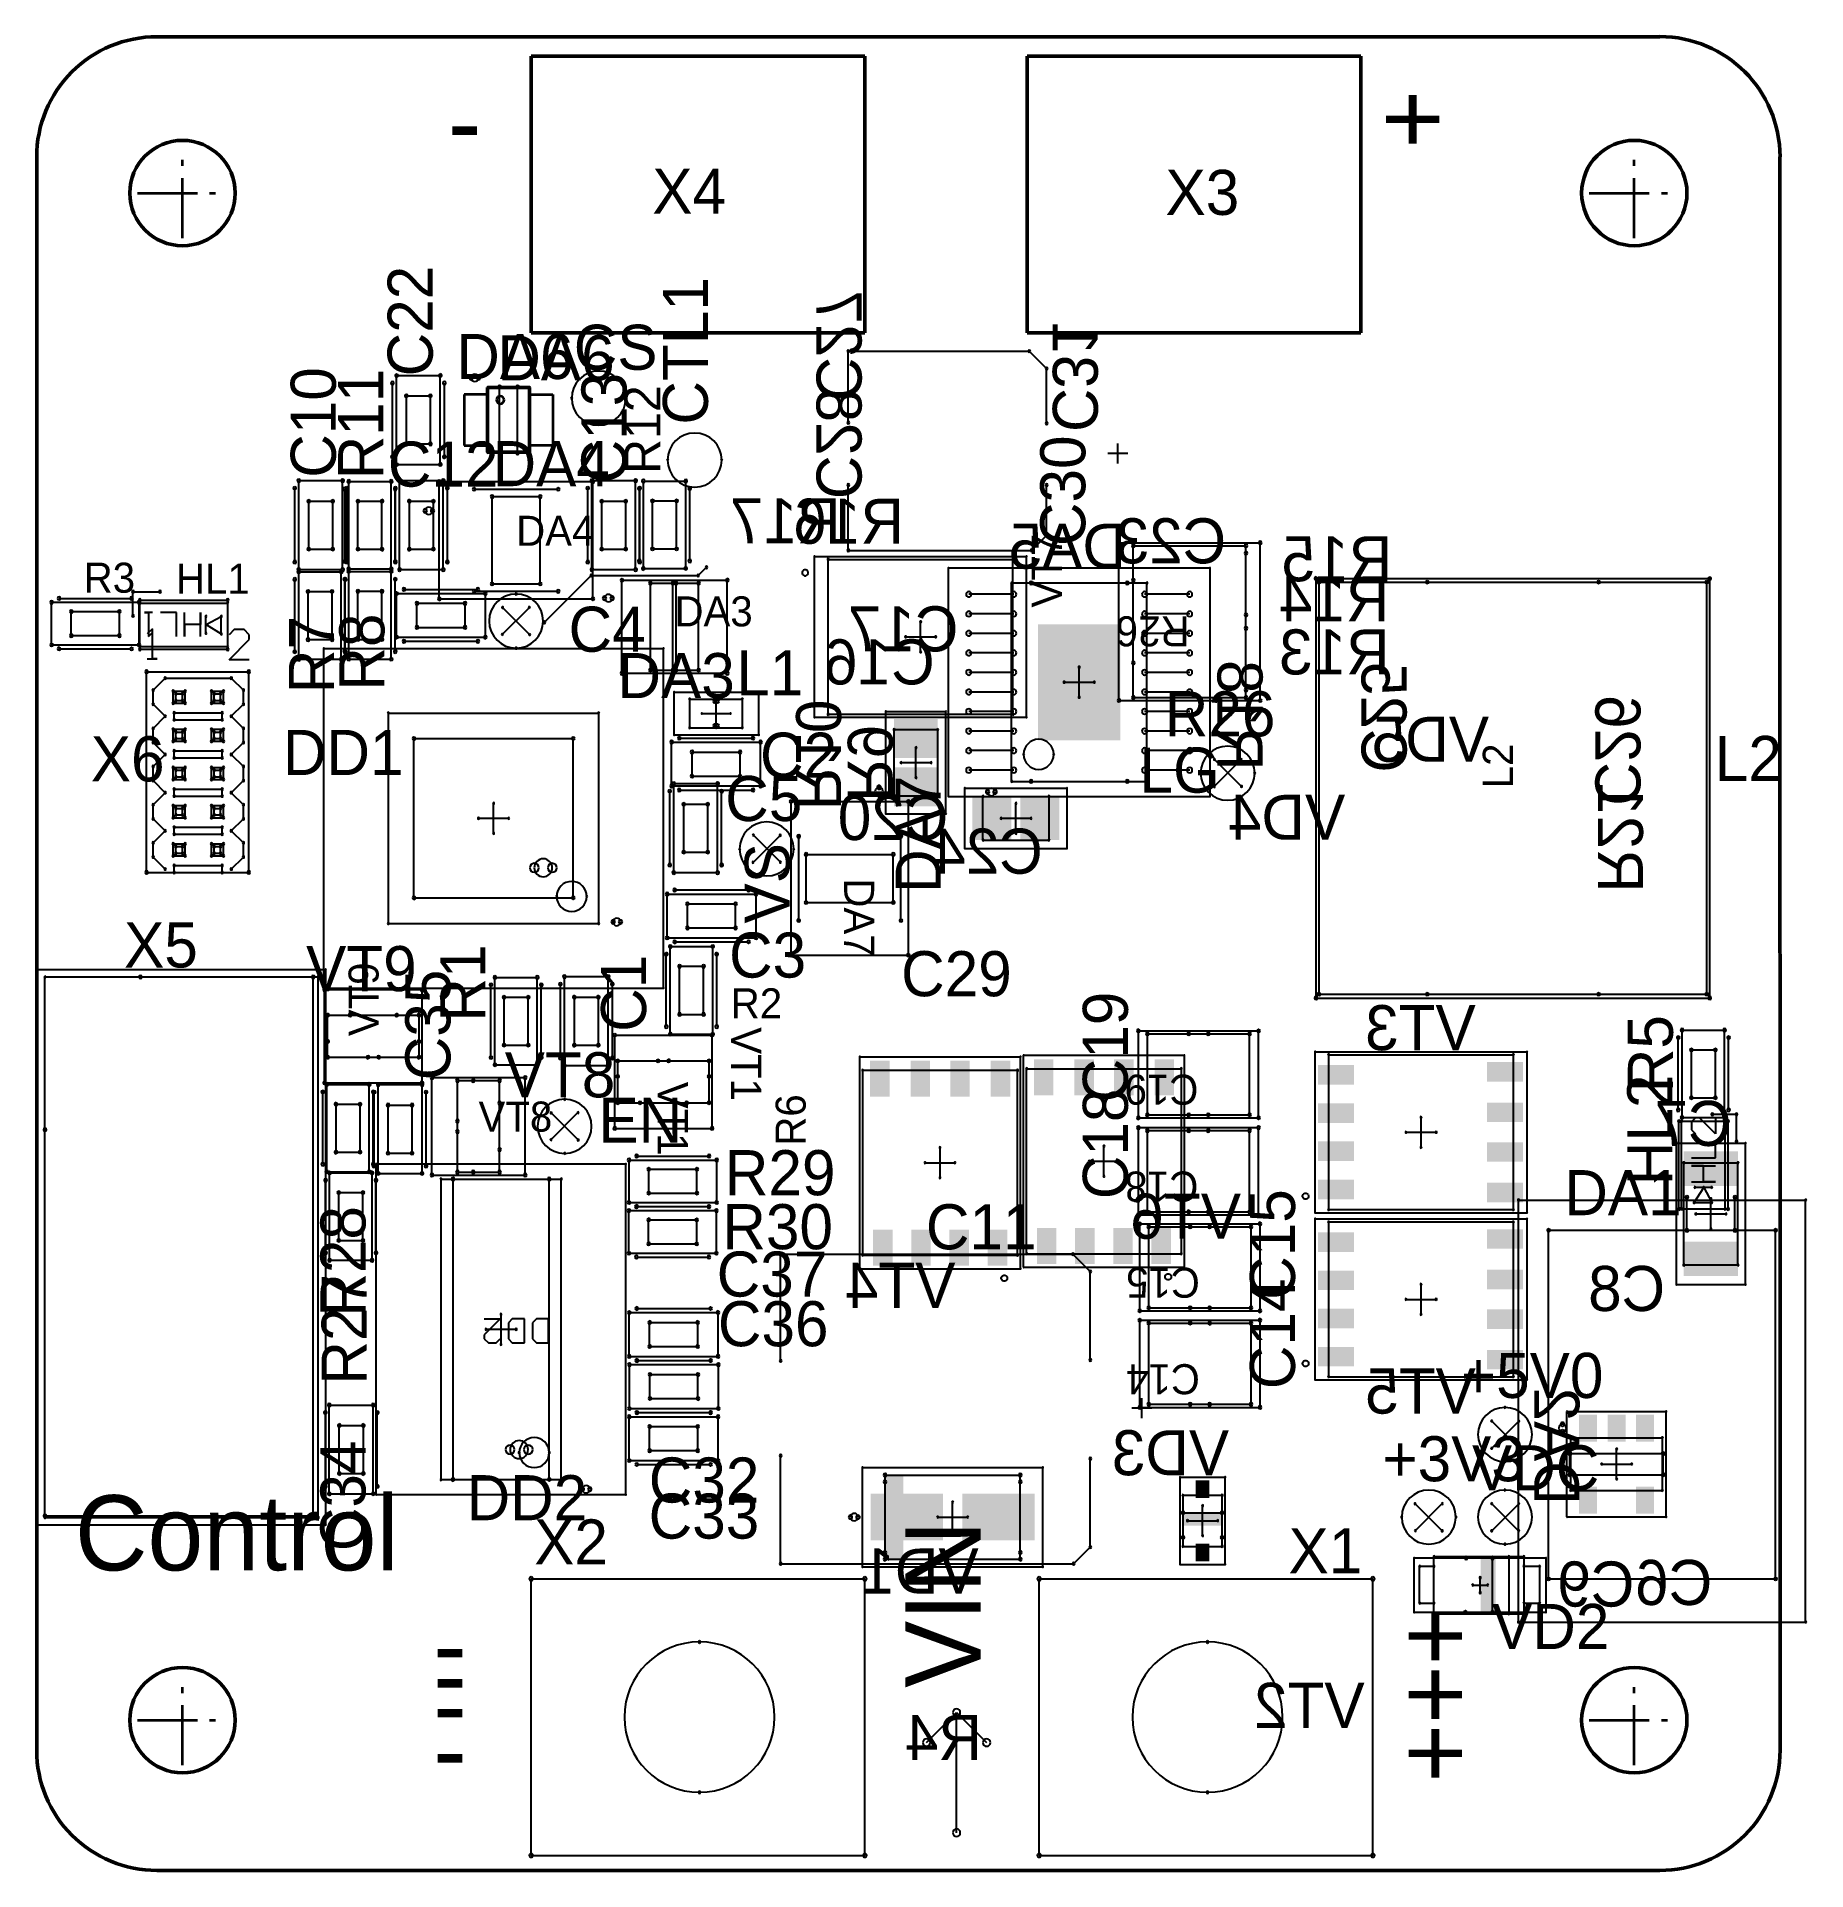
# Model space of a CAD drawing. Extents: x 23089 to 26449, y -1278 to -524.
# Drawn here: x 26041.8 to 26189, y -1197.1 to -1044.6 of the extents above; entities that cross this region are included whole.
import ezdxf

# ---------------------------------------------------------------- set-up
doc = ezdxf.new("R2010")
doc.units = 0
doc.header["$MEASUREMENT"] = 0
doc.linetypes.add('CNTR_ECKD_1', pattern=[7.5, 5, -1, 0.5, -1])
doc.layers.get('0').update_dxf_attribs({"linetype": 'CONTINUOUS', "lineweight": 50})
for name, color, linetype in [('BottomOverlay', 54, 'CONTINUOUS'), ('BottomPaste', 16, 'CONTINUOUS'), ('Mechanical1', 6, 'CONTINUOUS'), ('Mechanical13', 56, 'CONTINUOUS'), ('Mechanical15', 56, 'CONTINUOUS'), ('Mechanical3', 76, 'CONTINUOUS'), ('Mechanical5', 56, 'CONTINUOUS'), ('TopOverlay', 2, 'CONTINUOUS')]:
    doc.layers.add(name, color=color, linetype=linetype)
doc.layers.add('CENTER', color=2, linetype='CNTR_ECKD_1', lineweight=35)
doc.layers.add('DIM', color=1, linetype='CONTINUOUS', lineweight=35)
doc.styles.get("Standard").update_dxf_attribs({"font": 'ec5cdwin.shx'})

msp = doc.modelspace()

# ---------------------------------------------------------------- texts
at = {"layer": 'BottomOverlay', "text_generation_flag": 2}
for s, p in [('C27', (26106.68, -1074.91)), ('C31', (26126.33, -1077.49)), ('C28', (26106.68, -1083.08)), ('R18', (26140.03, -1105.66)), ('C25', (26152.01, -1105.82)), ('R10', (26104.98, -1108.95)), ('C26', (26171.46, -1108.58)), ('R9', (26109.28, -1108.26)), ('R21', (26171.67, -1115.8)), ('DA2', (26166.38, -1166.72))]:
    msp.add_text(s, height=3.75, rotation=270, dxfattribs=at).set_placement(p)
for s, p in [('R17', (26108.69, -1086.75)), ('R16', (26113.96, -1086.79)), ('DA5', (26132.43, -1088.86)), ('C23', (26140.76, -1088.42)), ('R15', (26154.56, -1089.91)), ('R14', (26154.33, -1093.25)), ('C17', (26118.49, -1095.74)), ('C16', (26116.52, -1098.49)), ('R13', (26154.35, -1097.66)), ('VD5', (26162.62, -1104.92)), ('C20', (26117.65, -1111.43)), ('VD4', (26150.66, -1111.41)), ('C24', (26125.51, -1114.23)), ('VT3', (26161.51, -1128.91)), ('C7', (26182.8, -1136.87)), ('VT6', (26141.99, -1144.59)), ('VT4', (26118.24, -1150.34)), ('C8', (26177.27, -1150.6)), ('VT5', (26161.52, -1159.13)), ('VD3', (26141, -1164.26)), ('VD1', (26120.17, -1174.1)), ('C9', (26174.71, -1175.18)), ('C6', (26181.19, -1175.05)), ('VT2', (26152.27, -1185.27)), ('R4', (26120.43, -1187.94))]:
    msp.add_text(s, height=3.75, dxfattribs=at).set_placement(p)
at = {"layer": 'DIM'}
msp.add_text('+', height=6.25, rotation=90, dxfattribs=at).set_placement((26159.29, -1053.93))
for s, height, p in [('-', 6.25, (26076.03, -1054.85)), ('X4', 3.75, (26093.02, -1059.34)), ('X3', 3.75, (26135.71, -1059.44)), ('DA6', 3.75, (26076.72, -1073.09))]:
    msp.add_text(s, height=height, dxfattribs=at).set_placement(p)
at = {"layer": 'Mechanical5'}
for s, p in [('DA4', (26081.7, -1086.96)), ('DA3', (26094.87, -1093.66)), ('VT8', (26078.57, -1135.68))]:
    msp.add_text(s, height=2.5, dxfattribs=at).set_placement(p)
for s, rotation, p in [('R26', 180, (26137.71, -1092.82)), ('L2', 90, (26164.6, -1107.12)), ('DA7', 270, (26108.98, -1114.62)), ('VT9', 90, (26070.26, -1127.74)), ('C19', 180, (26138.45, -1130.94)), ('VT1', 270, (26093.48, -1131.54)), ('C18', 180, (26138.45, -1139)), ('C15', 180, (26138.57, -1146.99)), ('C14', 180, (26138.57, -1155.02))]:
    msp.add_text(s, height=2.5, rotation=rotation, dxfattribs=at).set_placement(p)
at = {"layer": 'TopOverlay'}
for s, height, rotation, p in [('C22', 3.75, 90, (26074.76, -1072.87)), ('CTL1', 3.75, 90, (26097.65, -1076.88)), ('C10', 3.75, 90, (26066.7, -1081.3)), ('R11', 3.75, 90, (26070.64, -1081.43)), ('C13', 3.75, 90, (26090.88, -1081.77)), ('R12', 3, 90, (26093.7, -1080.97)), ('C30', 3.75, 90, (26129.04, -1086.98)), ('VT7', 2.5, 90, (26127.09, -1092.09)), ('R7', 3.75, 90, (26066.55, -1099.21)), ('R8', 3.75, 90, (26070.74, -1099)), ('DA7', 3.75, 90, (26117.01, -1115.82)), ('VS', 3.75, 90, (26104.46, -1118.37)), ('R1', 3.75, 90, (26079.13, -1126.53)), ('C1', 3.75, 90, (26092.51, -1127.38)), ('C35', 3.75, 90, (26076.23, -1131.41)), ('C19', 3.75, 90, (26132.58, -1133.24)), ('R5', 3.75, 90, (26177.91, -1132.4)), ('VT1', 2.5, 270, (26099.58, -1127)), ('HL2', 3.75, 90, (26177.86, -1140.13)), ('R6', 2.5, 90, (26105.78, -1136.85)), ('C18', 3.75, 90, (26132.58, -1141.3)), ('C15', 3.75, 90, (26146.48, -1149.67)), ('R28', 3.75, 90, (26069.17, -1151.07)), ('R27', 3.75, 90, (26069.27, -1156.72)), ('C14', 3.75, 90, (26146.48, -1157.1)), ('C34', 3.75, 90, (26069.17, -1170.57)), ('VIN', 6.25, 90, (26120.33, -1181.94)), ('+++', 6.25, 90, (26161.17, -1189.83))]:
    msp.add_text(s, height=height, rotation=rotation, dxfattribs=at).set_placement(p)
for s, height, p in [('CS', 3.75, (26086.49, -1072.32)), ('DA6', 3.75, (26080.13, -1073.2)), ('C12', 3.75, (26071.03, -1082.04)), ('DA4', 3.75, (26079.74, -1082)), ('R3', 2.5, (26045.73, -1090.86)), ('HL1', 2.5, (26053.41, -1090.95)), ('C4', 3.75, (26086.06, -1095.77)), ('DA3', 3.75, (26090.13, -1099.63)), ('L1', 3.75, (26100.01, -1099.39)), ('R26', 3.75, (26135.65, -1102.81)), ('DD1', 3.75, (26062.3, -1106.02)), ('C2', 3.75, (26101.98, -1106.25)), ('X6', 3.75, (26046.32, -1106.55)), ('LG', 3.75, (26133.55, -1107.49)), ('L2', 3.75, (26181.4, -1106.52)), ('C5', 3.75, (26099.09, -1109.85)), ('X5', 3.75, (26049.09, -1122.03)), ('C3', 3.75, (26099.41, -1122.87)), ('VT9', 3.75, (26064.23, -1124)), ('C29', 3.75, (26113.72, -1124.42)), ('R2', 2.5, (26099.55, -1126.26)), ('VT8', 3.75, (26080.75, -1132.83)), ('EN', 3.75, (26088.55, -1136.6)), ('R29', 3.75, (26099.06, -1140.97)), ('DA1', 3.75, (26168.88, -1142.63)), ('R30', 3.75, (26098.85, -1145.46)), ('C11', 3.75, (26115.78, -1145.47)), ('C37', 3.75, (26098.38, -1149.4)), ('C36', 3.75, (26098.48, -1153.53)), ('+5V0', 3.75, (26160.28, -1157.83)), ('+3V3', 3.75, (26153.75, -1164.76)), ('VDC', 3.75, (26161.2, -1165.51)), ('C32', 3.75, (26092.73, -1166.53)), ('DD2', 3.75, (26077.58, -1168)), ('Control', 6.25, (26045, -1172.17)), ('C33', 3.75, (26092.72, -1169.53)), ('X2', 3.75, (26083.2, -1171.68)), ('X1', 3.75, (26145.94, -1172.41)), ('VD2', 3.75, (26162.87, -1178.71)), ('-', 6.25, (26074.81, -1181.47)), ('-', 6.25, (26074.81, -1183.97)), ('-', 6.25, (26074.81, -1186.46)), ('-', 6.25, (26074.81, -1190.21))]:
    msp.add_text(s, height=height, dxfattribs=at).set_placement(p)

# ---------------------------------------------------------------- linework, layer by layer
for p, q in [((26176.82, -1044.62), (26051.82, -1044.62)), ((26082.95, -1069.24), (26082.95, -1046.24)), ((26082.95, -1046.24), (26110.7, -1046.24)), ((26110.7, -1069.24), (26110.7, -1046.24)), ((26124.2, -1046.24), (26151.95, -1046.24)), ((26124.2, -1069.24), (26124.2, -1046.24)), ((26151.95, -1069.24), (26151.95, -1046.24)), ((26041.82, -1187.12), (26041.82, -1054.62)), ((26186.82, -1187.12), (26186.81, -1054.61)), ((26082.95, -1069.24), (26110.7, -1069.24)), ((26124.2, -1069.24), (26151.95, -1069.24)), ((26079.32, -1079.18), (26079.32, -1073.8)), ((26079.32, -1073.8), (26082.82, -1073.8)), ((26082.82, -1079.18), (26082.82, -1073.8)), ((26079.32, -1079.18), (26082.82, -1079.18)), ((26176.82, -1197.12), (26051.82, -1197.12))]:
    msp.add_line(p, q)
for centre in [(26053.95, -1057.62), (26174.7, -1057.62), (26053.95, -1184.62), (26174.7, -1184.62)]:
    msp.add_circle(centre, 4.38)
for centre, start, end in [((26051.82, -1054.62), 89.9994, 180), ((26176.82, -1054.61), 0.0011, 89.9987), ((26051.82, -1187.12), 180, 270.0009), ((26176.82, -1187.12), 269.9996, 0)]:
    msp.add_arc(centre, 10, start, end)
at = {"layer": 'BottomOverlay'}
for p, q in [((26124.53, -1090.05), (26132.53, -1090.05)), ((26124.53, -1106.55), (26132.53, -1106.55)), ((26147.11, -1141.01), (26147.15, -1140.92)), ((26147.11, -1141.06), (26147.11, -1141.01)), ((26147.11, -1141.11), (26147.11, -1141.06)), ((26147.15, -1141.2), (26147.11, -1141.11)), ((26147.15, -1140.92), (26147.22, -1140.85)), ((26147.22, -1141.27), (26147.15, -1141.2)), ((26147.22, -1140.85), (26147.31, -1140.81)), ((26147.31, -1141.31), (26147.22, -1141.27)), ((26147.31, -1140.81), (26147.36, -1140.81)), ((26147.36, -1141.31), (26147.31, -1141.31)), ((26147.36, -1140.81), (26147.41, -1140.81)), ((26147.36, -1141.31), (26147.36, -1141.31)), ((26147.41, -1141.31), (26147.36, -1141.31)), ((26147.41, -1140.81), (26147.5, -1140.85)), ((26147.5, -1141.27), (26147.41, -1141.31)), ((26147.5, -1140.85), (26147.57, -1140.92)), ((26147.57, -1141.2), (26147.5, -1141.27)), ((26147.57, -1140.92), (26147.61, -1141.01)), ((26147.61, -1141.11), (26147.57, -1141.2)), ((26147.61, -1141.01), (26147.61, -1141.06)), ((26147.61, -1141.06), (26147.61, -1141.11)), ((26179.07, -1143.89), (26179.07, -1141.14)), ((26183.07, -1143.89), (26183.07, -1141.14)), ((26122.05, -1147.82), (26122.09, -1147.73)), ((26122.05, -1147.87), (26122.05, -1147.82)), ((26122.05, -1147.92), (26122.05, -1147.87)), ((26122.09, -1148.01), (26122.05, -1147.92)), ((26122.09, -1147.73), (26122.16, -1147.66)), ((26122.16, -1148.08), (26122.09, -1148.01)), ((26122.16, -1147.66), (26122.25, -1147.62)), ((26122.25, -1148.12), (26122.16, -1148.08)), ((26122.25, -1147.62), (26122.3, -1147.62)), ((26122.3, -1148.12), (26122.25, -1148.12)), ((26122.3, -1147.62), (26122.35, -1147.62)), ((26122.35, -1148.12), (26122.3, -1148.12)), ((26122.35, -1147.62), (26122.44, -1147.66)), ((26122.44, -1148.08), (26122.35, -1148.12)), ((26122.44, -1147.66), (26122.51, -1147.73)), ((26122.51, -1148.01), (26122.44, -1148.08)), ((26122.51, -1147.73), (26122.55, -1147.82)), ((26122.55, -1147.92), (26122.51, -1148.01)), ((26122.55, -1147.82), (26122.55, -1147.87)), ((26122.55, -1147.87), (26122.55, -1147.87)), ((26122.55, -1147.87), (26122.55, -1147.92)), ((26135.68, -1147.7), (26135.71, -1147.61)), ((26135.68, -1147.75), (26135.68, -1147.7)), ((26135.68, -1147.8), (26135.68, -1147.75)), ((26135.71, -1147.89), (26135.68, -1147.8)), ((26135.71, -1147.61), (26135.79, -1147.53)), ((26135.79, -1147.96), (26135.71, -1147.89)), ((26135.79, -1147.53), (26135.88, -1147.5)), ((26135.88, -1148), (26135.79, -1147.96)), ((26135.88, -1147.5), (26135.93, -1147.5)), ((26135.93, -1148), (26135.88, -1148)), ((26135.93, -1147.5), (26135.98, -1147.5)), ((26135.98, -1148), (26135.93, -1148)), ((26135.98, -1147.5), (26136.07, -1147.53)), ((26136.07, -1147.96), (26135.98, -1148)), ((26136.07, -1147.53), (26136.14, -1147.61)), ((26136.14, -1147.89), (26136.07, -1147.96)), ((26136.14, -1147.61), (26136.18, -1147.7)), ((26136.18, -1147.8), (26136.14, -1147.89)), ((26136.18, -1147.7), (26136.18, -1147.75)), ((26136.18, -1147.75), (26136.18, -1147.75)), ((26136.18, -1147.75), (26136.18, -1147.8)), ((26147.11, -1154.91), (26147.15, -1154.82)), ((26147.11, -1154.96), (26147.11, -1154.91)), ((26147.11, -1155.01), (26147.11, -1154.96)), ((26147.15, -1155.1), (26147.11, -1155.01)), ((26147.15, -1154.82), (26147.22, -1154.75)), ((26147.22, -1155.17), (26147.15, -1155.1)), ((26147.22, -1154.75), (26147.31, -1154.71)), ((26147.31, -1155.21), (26147.22, -1155.17)), ((26147.31, -1154.71), (26147.36, -1154.71)), ((26147.36, -1155.21), (26147.31, -1155.21)), ((26147.36, -1154.71), (26147.41, -1154.71)), ((26147.36, -1155.21), (26147.36, -1155.21)), ((26147.41, -1155.21), (26147.36, -1155.21)), ((26147.41, -1154.71), (26147.5, -1154.75)), ((26147.5, -1155.17), (26147.41, -1155.21)), ((26147.5, -1154.75), (26147.57, -1154.82)), ((26147.57, -1155.1), (26147.5, -1155.17)), ((26147.57, -1154.82), (26147.61, -1154.91)), ((26147.61, -1155.01), (26147.57, -1155.1)), ((26147.61, -1154.91), (26147.61, -1154.96)), ((26147.61, -1154.96), (26147.61, -1155.01)), ((26169.35, -1162.46), (26177.1, -1162.46)), ((26169.35, -1164.21), (26169.35, -1162.46)), ((26177.1, -1164.21), (26177.1, -1162.46)), ((26112.38, -1164.8), (26112.38, -1164.24)), ((26112.38, -1164.24), (26123.63, -1164.24)), ((26123.63, -1164.8), (26123.63, -1164.24)), ((26169.35, -1164.21), (26177.1, -1164.21)), ((26137.17, -1169.44), (26137.17, -1167.39)), ((26137.17, -1167.39), (26140.42, -1167.39)), ((26140.42, -1169.44), (26140.42, -1167.39)), ((26112.38, -1171.24), (26112.38, -1170.68)), ((26123.63, -1171.24), (26123.63, -1170.68)), ((26112.38, -1171.24), (26123.63, -1171.24))]:
    msp.add_line(p, q, dxfattribs=at)
for centre, radius, start, end in [((26124.53, -1090.05), 0.125, 0, 180), ((26124.53, -1090.05), 0.125, 180, 0), ((26132.53, -1090.05), 0.125, 0, 180), ((26132.53, -1090.05), 0.125, 180, 0), ((26121.22, -1107.43), 0.313, 0, 180), ((26124.53, -1106.55), 0.125, 0, 180), ((26124.53, -1106.55), 0.125, 180, 0), ((26132.53, -1106.55), 0.125, 0, 180), ((26132.53, -1106.55), 0.125, 180, 0), ((26120.91, -1107.43), 0.156, 0, 180), ((26120.91, -1107.43), 0.156, 180, 0), ((26121.22, -1107.43), 0.313, 180, 0), ((26121.53, -1107.43), 0.156, 0, 180), ((26121.53, -1107.43), 0.156, 180, 0), ((26179.07, -1141.14), 0.125, 90, 270), ((26179.07, -1141.14), 0.125, 270, 90), ((26183.07, -1141.14), 0.125, 90, 270), ((26183.07, -1141.14), 0.125, 270, 90), ((26179.07, -1143.89), 0.125, 90, 270), ((26179.07, -1143.89), 0.125, 270, 90), ((26183.07, -1143.89), 0.125, 90, 270), ((26183.07, -1143.89), 0.125, 270, 90), ((26168.73, -1160.33), 0.313, 90, 270), ((26168.73, -1160.02), 0.156, 90, 270), ((26168.73, -1160.64), 0.156, 90, 270), ((26168.73, -1160.02), 0.156, 270, 90), ((26168.73, -1160.33), 0.313, 270, 90), ((26168.73, -1160.64), 0.156, 270, 90), ((26169.35, -1162.46), 0.125, 90, 270), ((26169.35, -1162.46), 0.125, 90, 270), ((26169.35, -1162.46), 0.125, 270, 90), ((26169.35, -1162.46), 0.125, 270, 90), ((26177.1, -1162.46), 0.125, 90, 270), ((26177.1, -1162.46), 0.125, 90, 270), ((26177.1, -1162.46), 0.125, 270, 90), ((26177.1, -1162.46), 0.125, 270, 90), ((26112.38, -1164.24), 0.125, 0, 180), ((26112.38, -1164.24), 0.125, 0, 180), ((26112.38, -1164.24), 0.125, 180, 0), ((26112.38, -1164.24), 0.125, 180, 0), ((26112.38, -1164.8), 0.125, 0, 180), ((26112.38, -1164.8), 0.125, 180, 0), ((26123.63, -1164.24), 0.125, 0, 180), ((26123.63, -1164.24), 0.125, 0, 180), ((26123.63, -1164.24), 0.125, 180, 0), ((26123.63, -1164.24), 0.125, 180, 0), ((26123.63, -1164.8), 0.125, 0, 180), ((26123.63, -1164.8), 0.125, 180, 0), ((26169.35, -1164.21), 0.125, 90, 270), ((26169.35, -1164.21), 0.125, 90, 270), ((26169.35, -1164.21), 0.125, 270, 90), ((26169.35, -1164.21), 0.125, 270, 90), ((26177.1, -1164.21), 0.125, 90, 270), ((26177.1, -1164.21), 0.125, 90, 270), ((26177.1, -1164.21), 0.125, 270, 90), ((26177.1, -1164.21), 0.125, 270, 90), ((26109.5, -1167.74), 0.156, 0, 180), ((26109.5, -1167.74), 0.156, 180, 0), ((26109.82, -1167.74), 0.313, 0, 180), ((26109.82, -1167.74), 0.313, 180, 0), ((26110.13, -1167.74), 0.156, 0, 180), ((26110.13, -1167.74), 0.156, 180, 0), ((26137.17, -1167.39), 0.125, 90, 270), ((26137.17, -1167.39), 0.125, 90, 270), ((26137.17, -1167.39), 0.125, 270, 90), ((26137.17, -1167.39), 0.125, 270, 90), ((26140.42, -1167.39), 0.125, 90, 270), ((26140.42, -1167.39), 0.125, 90, 270), ((26140.42, -1167.39), 0.125, 270, 90), ((26140.42, -1167.39), 0.125, 270, 90), ((26137.17, -1169.44), 0.125, 90, 270), ((26137.17, -1169.44), 0.125, 270, 90), ((26140.42, -1169.44), 0.125, 90, 270), ((26140.42, -1169.44), 0.125, 270, 90), ((26112.38, -1170.68), 0.125, 0, 180), ((26112.38, -1170.68), 0.125, 180, 0), ((26112.38, -1171.24), 0.125, 0, 180), ((26112.38, -1171.24), 0.125, 0, 180), ((26123.63, -1170.68), 0.125, 0, 180), ((26123.63, -1170.68), 0.125, 180, 0), ((26123.63, -1171.24), 0.125, 0, 180), ((26123.63, -1171.24), 0.125, 0, 180), ((26112.38, -1171.24), 0.125, 180, 0), ((26112.38, -1171.24), 0.125, 180, 0), ((26123.63, -1171.24), 0.125, 180, 0), ((26123.63, -1171.24), 0.125, 180, 0)]:
    msp.add_arc(centre, radius, start, end, dxfattribs=at)
msp.add_solid([(26140.42, -1168.44), (26140.42, -1167.39), (26137.17, -1168.44), (26137.17, -1167.39)], dxfattribs=at)
at = {"layer": 'BottomPaste'}
for p, q in [((26123.09, -1090.99), (26119.34, -1090.99)), ((26137.72, -1090.99), (26133.97, -1090.99)), ((26123.09, -1092.62), (26119.34, -1092.62)), ((26137.72, -1092.62), (26133.97, -1092.62)), ((26123.09, -1094.24), (26119.34, -1094.24)), ((26137.72, -1094.24), (26133.97, -1094.24)), ((26123.09, -1095.87), (26119.34, -1095.87)), ((26137.72, -1095.87), (26133.97, -1095.87)), ((26123.09, -1097.49), (26119.34, -1097.49)), ((26137.72, -1097.49), (26133.97, -1097.49)), ((26123.09, -1099.12), (26119.34, -1099.12)), ((26137.72, -1099.12), (26133.97, -1099.12)), ((26123.09, -1100.74), (26119.34, -1100.74)), ((26137.72, -1100.74), (26133.97, -1100.74)), ((26123.09, -1102.37), (26119.34, -1102.37)), ((26137.72, -1102.37), (26133.97, -1102.37)), ((26123.09, -1103.99), (26119.34, -1103.99)), ((26137.72, -1103.99), (26133.97, -1103.99)), ((26123.09, -1105.62), (26119.34, -1105.62)), ((26137.72, -1105.62), (26133.97, -1105.62))]:
    msp.add_line(p, q, dxfattribs=at)
for centre, start, end in [((26119.34, -1090.99), 0, 180), ((26119.34, -1090.99), 180, 0), ((26123.09, -1090.99), 0, 180), ((26123.09, -1090.99), 180, 0), ((26133.97, -1090.99), 0, 180), ((26133.97, -1090.99), 180, 0), ((26137.72, -1090.99), 0, 180), ((26137.72, -1090.99), 180, 0), ((26119.34, -1092.62), 0, 180), ((26119.34, -1092.62), 180, 0), ((26123.09, -1092.62), 0, 180), ((26123.09, -1092.62), 180, 0), ((26133.97, -1092.62), 0, 180), ((26133.97, -1092.62), 180, 0), ((26137.72, -1092.62), 0, 180), ((26137.72, -1092.62), 180, 0), ((26119.34, -1094.24), 0, 180), ((26119.34, -1094.24), 180, 0), ((26123.09, -1094.24), 0, 180), ((26123.09, -1094.24), 180, 0), ((26133.97, -1094.24), 0, 180), ((26133.97, -1094.24), 180, 0), ((26137.72, -1094.24), 0, 180), ((26137.72, -1094.24), 180, 0), ((26119.34, -1095.87), 0, 180), ((26119.34, -1095.87), 180, 0), ((26123.09, -1095.87), 0, 180), ((26123.09, -1095.87), 180, 0), ((26133.97, -1095.87), 0, 180), ((26133.97, -1095.87), 180, 0), ((26137.72, -1095.87), 0, 180), ((26137.72, -1095.87), 180, 0), ((26119.34, -1097.49), 0, 180), ((26119.34, -1097.49), 180, 0), ((26123.09, -1097.49), 0, 180), ((26123.09, -1097.49), 180, 0), ((26133.97, -1097.49), 0, 180), ((26133.97, -1097.49), 180, 0), ((26137.72, -1097.49), 0, 180), ((26137.72, -1097.49), 180, 0), ((26119.34, -1099.12), 0, 180), ((26119.34, -1099.12), 180, 0), ((26123.09, -1099.12), 0, 180), ((26123.09, -1099.12), 180, 0), ((26133.97, -1099.12), 0, 180), ((26133.97, -1099.12), 180, 0), ((26137.72, -1099.12), 0, 180), ((26137.72, -1099.12), 180, 0), ((26119.34, -1100.74), 0, 180), ((26119.34, -1100.74), 180, 0), ((26123.09, -1100.74), 0, 180), ((26123.09, -1100.74), 180, 0), ((26133.97, -1100.74), 0, 180), ((26133.97, -1100.74), 180, 0), ((26137.72, -1100.74), 0, 180), ((26137.72, -1100.74), 180, 0), ((26119.34, -1102.37), 0, 180), ((26119.34, -1102.37), 180, 0), ((26123.09, -1102.37), 0, 180), ((26123.09, -1102.37), 180, 0), ((26133.97, -1102.37), 0, 180), ((26133.97, -1102.37), 180, 0), ((26137.72, -1102.37), 0, 180), ((26137.72, -1102.37), 180, 0), ((26119.34, -1103.99), 0, 180), ((26119.34, -1103.99), 180, 0), ((26123.09, -1103.99), 0, 180), ((26123.09, -1103.99), 180, 0), ((26133.97, -1103.99), 0, 180), ((26133.97, -1103.99), 180, 0), ((26137.72, -1103.99), 0, 180), ((26137.72, -1103.99), 180, 0), ((26119.34, -1105.62), 0, 180), ((26119.34, -1105.62), 180, 0), ((26123.09, -1105.62), 0, 180), ((26123.09, -1105.62), 180, 0), ((26133.97, -1105.62), 0, 180), ((26133.97, -1105.62), 180, 0), ((26137.72, -1105.62), 0, 180), ((26137.72, -1105.62), 180, 0)]:
    msp.add_arc(centre, 0.219, start, end, dxfattribs=at)
for points in [[(26125.11, -1103.13), (26131.96, -1103.13), (26125.11, -1093.48), (26131.96, -1093.48)], [(26113.14, -1104.62), (26116.76, -1104.62), (26113.14, -1101.37), (26116.76, -1101.37)], [(26113.14, -1108.62), (26116.76, -1108.62), (26113.14, -1105.37), (26116.76, -1105.37)], [(26119.64, -1107.8), (26119.64, -1111.43), (26122.89, -1107.8), (26122.89, -1111.43)], [(26123.64, -1107.8), (26123.64, -1111.43), (26126.89, -1107.8), (26126.89, -1111.43)], [(26112.76, -1129.78), (26111.14, -1129.78), (26112.76, -1132.78), (26111.14, -1132.78)], [(26116.13, -1129.78), (26114.5, -1129.78), (26116.13, -1132.78), (26114.5, -1132.78)], [(26119.43, -1129.78), (26117.8, -1129.78), (26119.43, -1132.78), (26117.8, -1132.78)], [(26122.79, -1129.78), (26121.17, -1129.78), (26122.79, -1132.78), (26121.17, -1132.78)], [(26126.39, -1129.66), (26124.76, -1129.66), (26126.39, -1132.66), (26124.76, -1132.66)], [(26129.75, -1129.66), (26128.13, -1129.66), (26129.75, -1132.66), (26128.13, -1132.66)], [(26133.06, -1129.66), (26131.43, -1129.66), (26133.06, -1132.66), (26131.43, -1132.66)], [(26136.42, -1129.66), (26134.8, -1129.66), (26136.42, -1132.66), (26134.8, -1132.66)], [(26165.45, -1131.52), (26165.45, -1129.9), (26162.45, -1131.52), (26162.45, -1129.9)], [(26151.4, -1131.78), (26151.4, -1130.15), (26148.4, -1131.78), (26148.4, -1130.15)], [(26151.4, -1134.95), (26151.4, -1133.33), (26148.4, -1134.95), (26148.4, -1133.33)], [(26165.45, -1134.89), (26165.45, -1133.27), (26162.45, -1134.89), (26162.45, -1133.27)], [(26151.4, -1138.13), (26151.4, -1136.5), (26148.4, -1138.13), (26148.4, -1136.5)], [(26165.45, -1138.19), (26165.45, -1136.57), (26162.45, -1138.19), (26162.45, -1136.57)], [(26183.32, -1137.33), (26178.82, -1137.33), (26183.32, -1140.2), (26178.82, -1140.2)], [(26151.4, -1141.3), (26151.4, -1139.68), (26148.4, -1141.3), (26148.4, -1139.68)], [(26165.45, -1141.56), (26165.45, -1139.93), (26162.45, -1141.56), (26162.45, -1139.93)], [(26126.64, -1143.7), (26125.02, -1143.7), (26126.64, -1146.7), (26125.02, -1146.7)], [(26129.82, -1143.7), (26128.19, -1143.7), (26129.82, -1146.7), (26128.19, -1146.7)], [(26132.99, -1143.7), (26131.37, -1143.7), (26132.99, -1146.7), (26131.37, -1146.7)], [(26136.17, -1143.7), (26134.54, -1143.7), (26136.17, -1146.7), (26134.54, -1146.7)], [(26113.01, -1143.83), (26111.39, -1143.83), (26113.01, -1146.83), (26111.39, -1146.83)], [(26116.19, -1143.83), (26114.56, -1143.83), (26116.19, -1146.83), (26114.56, -1146.83)], [(26119.36, -1143.83), (26117.74, -1143.83), (26119.36, -1146.83), (26117.74, -1146.83)], [(26122.54, -1143.83), (26120.91, -1143.83), (26122.54, -1146.83), (26120.91, -1146.83)], [(26151.4, -1145.68), (26151.4, -1144.05), (26148.4, -1145.68), (26148.4, -1144.05)], [(26165.45, -1145.42), (26165.45, -1143.8), (26162.45, -1145.42), (26162.45, -1143.8)], [(26183.32, -1144.83), (26178.82, -1144.83), (26183.32, -1147.7), (26178.82, -1147.7)], [(26151.4, -1148.85), (26151.4, -1147.23), (26148.4, -1148.85), (26148.4, -1147.23)], [(26165.45, -1148.79), (26165.45, -1147.16), (26162.45, -1148.79), (26162.45, -1147.16)], [(26151.4, -1152.03), (26151.4, -1150.4), (26148.4, -1152.03), (26148.4, -1150.4)], [(26165.45, -1152.09), (26165.45, -1150.46), (26162.45, -1152.09), (26162.45, -1150.46)], [(26151.4, -1155.2), (26151.4, -1153.58), (26148.4, -1155.2), (26148.4, -1153.58)], [(26165.45, -1155.45), (26165.45, -1153.83), (26162.45, -1155.45), (26162.45, -1153.83)], [(26171.6, -1159.21), (26170.1, -1159.21), (26171.6, -1161.46), (26170.1, -1161.46)], [(26173.98, -1159.21), (26172.48, -1159.21), (26173.98, -1161.46), (26172.48, -1161.46)], [(26176.35, -1159.21), (26174.85, -1159.21), (26176.35, -1161.46), (26174.85, -1161.46)], [(26139.35, -1166.14), (26139.35, -1164.67), (26138.23, -1166.14), (26138.23, -1164.67)], [(26111.19, -1165.8), (26111.19, -1169.68), (26117.19, -1165.8), (26117.19, -1169.68)], [(26118.82, -1165.8), (26118.82, -1169.68), (26124.82, -1165.8), (26124.82, -1169.68)], [(26171.6, -1165.21), (26170.1, -1165.21), (26171.6, -1167.46), (26170.1, -1167.46)], [(26176.35, -1165.21), (26174.85, -1165.21), (26176.35, -1167.46), (26174.85, -1167.46)], [(26139.35, -1171.42), (26139.35, -1169.94), (26138.23, -1171.42), (26138.23, -1169.94)]]:
    msp.add_solid(points, dxfattribs=at)
at = {"layer": 'CENTER'}
for p, q in [((26053.95, -1061.37), (26053.95, -1053.87)), ((26174.7, -1061.37), (26174.7, -1053.87)), ((26050.2, -1057.62), (26057.7, -1057.62)), ((26170.95, -1057.62), (26178.45, -1057.62)), ((26053.95, -1188.37), (26053.95, -1180.87)), ((26174.7, -1188.37), (26174.7, -1180.87)), ((26050.2, -1184.62), (26057.7, -1184.62)), ((26170.95, -1184.62), (26178.45, -1184.62))]:
    msp.add_line(p, q, dxfattribs=at)
at = {"layer": 'DIM'}
for p, q in [((26079.32, -1074.37), (26077.38, -1074.37)), ((26077.38, -1074.37), (26077.38, -1078.62)), ((26082.82, -1074.37), (26084.76, -1074.37)), ((26084.76, -1074.37), (26084.76, -1078.62)), ((26077.38, -1078.62), (26079.32, -1078.62)), ((26084.76, -1078.62), (26082.82, -1078.62))]:
    msp.add_line(p, q, dxfattribs=at)
for start, end in [(0, 180), (180, 0)]:
    msp.add_arc((26080.38, -1074.83), 0.313, start, end, dxfattribs=at)
at = {"layer": 'Mechanical1'}
for p, q in [((26050.4, -1091.72), (26057.71, -1091.72)), ((26050.4, -1095.34), (26050.4, -1091.72)), ((26057.71, -1095.34), (26057.71, -1091.72)), ((26051.45, -1092.51), (26050.79, -1092.51)), ((26050.79, -1092.51), (26051.12, -1092.51)), ((26051.12, -1092.51), (26051.12, -1094.51)), ((26053.45, -1092.51), (26052.12, -1092.51)), ((26053.45, -1094.51), (26053.45, -1092.51)), ((26054.12, -1094.51), (26054.12, -1092.51)), ((26055.45, -1094.51), (26055.45, -1092.51)), ((26055.45, -1092.51), (26055.45, -1093.51)), ((26055.9, -1094.23), (26055.9, -1092.83)), ((26055.91, -1093.51), (26057.17, -1092.83)), ((26057.17, -1094.29), (26057.17, -1092.83)), ((26080.55, -1094.33), (26082.8, -1092.08)), ((26080.57, -1092.09), (26082.82, -1094.34)), ((26051.12, -1094.51), (26051.45, -1094.18)), ((26055.45, -1093.51), (26054.12, -1093.51)), ((26054.12, -1093.51), (26054.12, -1094.51)), ((26055.91, -1093.51), (26057.17, -1094.29)), ((26050.4, -1095.34), (26057.71, -1095.34)), ((26051.51, -1098.96), (26052.51, -1097.96)), ((26052.51, -1097.96), (26058.01, -1097.96)), ((26058.01, -1097.96), (26059.01, -1098.96)), ((26051.51, -1100.14), (26051.51, -1098.96)), ((26053.17, -1099.05), (26053.4, -1099.28)), ((26053.17, -1099.05), (26054.17, -1099.05)), ((26053.17, -1100.05), (26053.17, -1099.05)), ((26053.4, -1099.82), (26053.4, -1099.28)), ((26053.4, -1099.28), (26053.94, -1099.28)), ((26053.94, -1099.28), (26054.17, -1099.05)), ((26053.94, -1099.82), (26053.94, -1099.28)), ((26054.17, -1100.05), (26054.17, -1099.05)), ((26056.35, -1100.05), (26056.35, -1099.05)), ((26056.35, -1099.05), (26057.35, -1099.05)), ((26056.35, -1099.05), (26056.58, -1099.28)), ((26056.58, -1099.82), (26056.58, -1099.28)), ((26056.58, -1099.28), (26057.11, -1099.28)), ((26057.11, -1099.28), (26057.35, -1099.05)), ((26057.11, -1099.82), (26057.11, -1099.28)), ((26057.35, -1100.05), (26057.35, -1099.05)), ((26059.01, -1100.14), (26059.01, -1098.96)), ((26051.51, -1100.14), (26052.51, -1101.14)), ((26053.17, -1100.05), (26053.4, -1099.82)), ((26053.17, -1100.05), (26054.17, -1100.05)), ((26053.26, -1100.85), (26057.26, -1100.85)), ((26053.26, -1101.42), (26053.26, -1100.85)), ((26053.4, -1099.82), (26053.94, -1099.82)), ((26053.94, -1099.82), (26054.17, -1100.05)), ((26056.35, -1100.05), (26056.58, -1099.82)), ((26056.35, -1100.05), (26057.35, -1100.05)), ((26056.58, -1099.82), (26057.11, -1099.82)), ((26057.11, -1099.82), (26057.35, -1100.05)), ((26057.26, -1101.42), (26057.26, -1100.85)), ((26058.01, -1101.14), (26059.01, -1100.14)), ((26051.51, -1102.14), (26052.51, -1101.14)), ((26051.51, -1103.31), (26051.51, -1102.14)), ((26053.17, -1102.22), (26054.17, -1102.22)), ((26053.17, -1103.22), (26053.17, -1102.22)), ((26053.17, -1102.22), (26053.4, -1102.46)), ((26053.26, -1101.42), (26057.26, -1101.42)), ((26053.4, -1102.46), (26053.94, -1102.46)), ((26053.4, -1102.99), (26053.4, -1102.46)), ((26053.94, -1102.46), (26054.17, -1102.22)), ((26053.94, -1102.99), (26053.94, -1102.46)), ((26054.17, -1103.22), (26054.17, -1102.22)), ((26056.35, -1102.22), (26057.35, -1102.22)), ((26056.35, -1102.22), (26056.58, -1102.46)), ((26056.35, -1103.22), (26056.35, -1102.22)), ((26056.58, -1102.99), (26056.58, -1102.46)), ((26056.58, -1102.46), (26057.11, -1102.46)), ((26057.11, -1102.46), (26057.35, -1102.22)), ((26057.11, -1102.99), (26057.11, -1102.46)), ((26057.35, -1103.22), (26057.35, -1102.22)), ((26058.01, -1101.14), (26059.01, -1102.14)), ((26059.01, -1103.31), (26059.01, -1102.14)), ((26051.51, -1103.31), (26052.51, -1104.31)), ((26053.17, -1103.22), (26053.4, -1102.99)), ((26053.17, -1103.22), (26054.17, -1103.22)), ((26053.26, -1104.02), (26057.26, -1104.02)), ((26053.26, -1104.6), (26053.26, -1104.02)), ((26053.4, -1102.99), (26053.94, -1102.99)), ((26053.94, -1102.99), (26054.17, -1103.22)), ((26056.35, -1103.22), (26056.58, -1102.99)), ((26056.35, -1103.22), (26057.35, -1103.22)), ((26056.58, -1102.99), (26057.11, -1102.99)), ((26057.11, -1102.99), (26057.35, -1103.22)), ((26057.26, -1104.6), (26057.26, -1104.02)), ((26058.01, -1104.31), (26059.01, -1103.31)), ((26051.51, -1105.31), (26052.51, -1104.31)), ((26051.51, -1106.49), (26051.51, -1105.31)), ((26053.17, -1105.4), (26053.4, -1105.63)), ((26053.17, -1106.4), (26053.17, -1105.4)), ((26053.17, -1105.4), (26054.17, -1105.4)), ((26053.26, -1104.6), (26057.26, -1104.6)), ((26053.94, -1105.63), (26054.17, -1105.4)), ((26054.17, -1106.4), (26054.17, -1105.4)), ((26056.35, -1106.4), (26056.35, -1105.4)), ((26056.35, -1105.4), (26056.58, -1105.63)), ((26056.35, -1105.4), (26057.35, -1105.4)), ((26057.11, -1105.63), (26057.35, -1105.4)), ((26057.35, -1106.4), (26057.35, -1105.4)), ((26058.01, -1104.31), (26059.01, -1105.31)), ((26059.01, -1106.49), (26059.01, -1105.31)), ((26139.76, -1106.99), (26142.01, -1104.74)), ((26139.78, -1104.72), (26142.03, -1106.97)), ((26051.51, -1106.49), (26052.51, -1107.49)), ((26053.17, -1106.4), (26053.4, -1106.17)), ((26053.17, -1106.4), (26054.17, -1106.4)), ((26053.4, -1105.63), (26053.94, -1105.63)), ((26053.4, -1106.17), (26053.4, -1105.63)), ((26053.4, -1106.17), (26053.94, -1106.17)), ((26053.94, -1106.17), (26053.94, -1105.63)), ((26053.94, -1106.17), (26054.17, -1106.4)), ((26056.35, -1106.4), (26056.58, -1106.17)), ((26056.35, -1106.4), (26057.35, -1106.4)), ((26056.58, -1105.63), (26057.11, -1105.63)), ((26056.58, -1106.17), (26056.58, -1105.63)), ((26056.58, -1106.17), (26057.11, -1106.17)), ((26057.11, -1106.17), (26057.11, -1105.63)), ((26057.11, -1106.17), (26057.35, -1106.4)), ((26058.01, -1107.49), (26059.01, -1106.49)), ((26051.51, -1108.49), (26052.51, -1107.49)), ((26051.51, -1109.66), (26051.51, -1108.49)), ((26053.17, -1109.57), (26053.17, -1108.57)), ((26053.17, -1108.57), (26054.17, -1108.57)), ((26053.17, -1108.57), (26053.4, -1108.81)), ((26053.26, -1107.77), (26053.26, -1107.2)), ((26053.26, -1107.2), (26057.26, -1107.2)), ((26053.26, -1107.77), (26057.26, -1107.77)), ((26053.94, -1108.81), (26054.17, -1108.57)), ((26054.17, -1109.57), (26054.17, -1108.57)), ((26056.35, -1108.57), (26057.35, -1108.57)), ((26056.35, -1108.57), (26056.58, -1108.81)), ((26056.35, -1109.57), (26056.35, -1108.57)), ((26057.11, -1108.81), (26057.35, -1108.57)), ((26057.26, -1107.77), (26057.26, -1107.2)), ((26057.35, -1109.57), (26057.35, -1108.57)), ((26058.01, -1107.49), (26059.01, -1108.49)), ((26059.01, -1109.66), (26059.01, -1108.49)), ((26051.51, -1109.66), (26052.51, -1110.66)), ((26053.17, -1109.57), (26053.4, -1109.34)), ((26053.17, -1109.57), (26054.17, -1109.57)), ((26053.4, -1109.34), (26053.4, -1108.81)), ((26053.4, -1108.81), (26053.94, -1108.81)), ((26053.4, -1109.34), (26053.94, -1109.34)), ((26053.94, -1109.34), (26053.94, -1108.81)), ((26053.94, -1109.34), (26054.17, -1109.57)), ((26056.35, -1109.57), (26056.58, -1109.34)), ((26056.35, -1109.57), (26057.35, -1109.57)), ((26056.58, -1108.81), (26057.11, -1108.81)), ((26056.58, -1109.34), (26056.58, -1108.81)), ((26056.58, -1109.34), (26057.11, -1109.34)), ((26057.11, -1109.34), (26057.11, -1108.81)), ((26057.11, -1109.34), (26057.35, -1109.57)), ((26058.01, -1110.66), (26059.01, -1109.66)), ((26051.51, -1111.66), (26052.51, -1110.66)), ((26051.51, -1112.84), (26051.51, -1111.66)), ((26053.26, -1110.37), (26057.26, -1110.37)), ((26053.26, -1110.95), (26053.26, -1110.37)), ((26053.26, -1110.95), (26057.26, -1110.95)), ((26057.26, -1110.95), (26057.26, -1110.37)), ((26058.01, -1110.66), (26059.01, -1111.66)), ((26059.01, -1112.84), (26059.01, -1111.66)), ((26101.41, -1113.29), (26103.66, -1111.04)), ((26101.43, -1111.02), (26103.68, -1113.27)), ((26051.51, -1112.84), (26052.51, -1113.84)), ((26053.17, -1112.75), (26053.17, -1111.75)), ((26053.17, -1111.75), (26054.17, -1111.75)), ((26053.17, -1111.75), (26053.4, -1111.98)), ((26053.17, -1112.75), (26053.4, -1112.52)), ((26053.17, -1112.75), (26054.17, -1112.75)), ((26053.4, -1112.52), (26053.4, -1111.98)), ((26053.4, -1111.98), (26053.94, -1111.98)), ((26053.4, -1112.52), (26053.94, -1112.52)), ((26053.94, -1111.98), (26054.17, -1111.75)), ((26053.94, -1112.52), (26053.94, -1111.98)), ((26053.94, -1112.52), (26054.17, -1112.75)), ((26054.17, -1112.75), (26054.17, -1111.75)), ((26056.35, -1111.75), (26057.35, -1111.75)), ((26056.35, -1112.75), (26056.35, -1111.75)), ((26056.35, -1111.75), (26056.58, -1111.98)), ((26056.35, -1112.75), (26056.58, -1112.52)), ((26056.35, -1112.75), (26057.35, -1112.75)), ((26056.58, -1112.52), (26056.58, -1111.98)), ((26056.58, -1111.98), (26057.11, -1111.98)), ((26056.58, -1112.52), (26057.11, -1112.52)), ((26057.11, -1111.98), (26057.35, -1111.75)), ((26057.11, -1112.52), (26057.11, -1111.98)), ((26057.11, -1112.52), (26057.35, -1112.75)), ((26057.35, -1112.75), (26057.35, -1111.75)), ((26058.01, -1113.84), (26059.01, -1112.84)), ((26053.26, -1114.12), (26053.26, -1113.55)), ((26053.26, -1113.55), (26057.26, -1113.55)), ((26053.26, -1114.12), (26057.26, -1114.12)), ((26057.26, -1114.12), (26057.26, -1113.55)), ((26084.59, -1136.35), (26086.84, -1134.1)), ((26084.61, -1134.12), (26086.86, -1136.37)), ((26179.8, -1134.53), (26179.46, -1134.86)), ((26180.13, -1134.53), (26179.8, -1134.53)), ((26181.46, -1135.86), (26180.13, -1134.53)), ((26181.46, -1134.53), (26181.46, -1135.86)), ((26178.63, -1134.81), (26182.26, -1134.81)), ((26178.63, -1142.11), (26178.63, -1134.81)), ((26179.46, -1134.86), (26179.46, -1135.53)), ((26179.46, -1135.53), (26179.8, -1135.86)), ((26182.26, -1142.11), (26182.26, -1134.81)), ((26181.46, -1137.86), (26181.46, -1136.53)), ((26179.46, -1137.86), (26181.46, -1137.86)), ((26180.46, -1138.53), (26179.46, -1138.53)), ((26179.46, -1138.53), (26181.46, -1138.53)), ((26180.46, -1139.86), (26180.46, -1138.53)), ((26179.46, -1139.86), (26181.46, -1139.86)), ((26179.68, -1141.58), (26180.47, -1140.32)), ((26179.75, -1140.31), (26181.14, -1140.31)), ((26181.46, -1139.86), (26180.46, -1139.86)), ((26180.47, -1140.32), (26181.14, -1141.58)), ((26178.63, -1142.11), (26182.26, -1142.11)), ((26179.68, -1141.58), (26181.14, -1141.58)), ((26079.05, -1151.24), (26080.38, -1151.24)), ((26080.38, -1151.24), (26079.05, -1152.57)), ((26081.38, -1151.24), (26081.05, -1151.57)), ((26082.38, -1151.24), (26081.38, -1151.24)), ((26082.38, -1153.24), (26082.38, -1151.24)), ((26083.38, -1151.24), (26083.05, -1151.57)), ((26084.38, -1151.24), (26083.38, -1151.24)), ((26084.38, -1153.24), (26084.38, -1151.24)), ((26079.05, -1152.57), (26079.05, -1152.91)), ((26081.05, -1151.57), (26081.05, -1152.91)), ((26083.05, -1151.57), (26083.05, -1152.91)), ((26079.05, -1152.91), (26079.39, -1153.24)), ((26079.39, -1153.24), (26080.05, -1153.24)), ((26080.05, -1153.24), (26080.38, -1152.91)), ((26081.05, -1152.91), (26081.38, -1153.24)), ((26081.38, -1153.24), (26082.38, -1153.24)), ((26083.05, -1152.91), (26083.38, -1153.24)), ((26083.38, -1153.24), (26084.38, -1153.24)), ((26162.83, -1159.74), (26165.08, -1161.99)), ((26162.84, -1162.01), (26165.09, -1159.76)), ((26156.48, -1168.87), (26158.73, -1166.62)), ((26162.83, -1166.62), (26165.08, -1168.87)), ((26156.47, -1166.63), (26158.72, -1168.88)), ((26162.84, -1168.88), (26165.09, -1166.63)), ((26158.03, -1171.83), (26158.03, -1171.02)), ((26158.03, -1171.02), (26165.53, -1171.02)), ((26164.28, -1175.77), (26164.28, -1171.02)), ((26165.53, -1171.83), (26165.53, -1171.02)), ((26156.84, -1171.83), (26158.03, -1171.83)), ((26156.84, -1174.89), (26156.84, -1171.83)), ((26158.03, -1174.89), (26158.03, -1171.83)), ((26165.53, -1174.89), (26165.53, -1171.77)), ((26165.53, -1171.83), (26166.84, -1171.83)), ((26166.84, -1174.89), (26166.84, -1171.83)), ((26156.84, -1174.89), (26158.03, -1174.89)), ((26158.03, -1175.77), (26158.03, -1174.89)), ((26158.03, -1175.77), (26165.53, -1175.77)), ((26165.53, -1174.89), (26166.84, -1174.89)), ((26165.53, -1175.77), (26165.53, -1174.89))]:
    msp.add_line(p, q, dxfattribs=at)
for centre, radius, start, end in [((26088.57, -1074.68), 2.25, 0, 180), ((26088.57, -1074.68), 2.25, 180, 0), ((26096.55, -1079.83), 2.25, 0, 180), ((26096.55, -1079.83), 2.25, 180, 0), ((26050.4, -1091.72), 0.0625, 0, 180), ((26050.4, -1091.72), 0.0625, 0, 180), ((26050.4, -1091.72), 0.0625, 180, 0), ((26050.4, -1091.72), 0.0625, 180, 0), ((26057.71, -1091.72), 0.0625, 0, 180), ((26057.71, -1091.72), 0.0625, 0, 180), ((26057.71, -1091.72), 0.0625, 180, 0), ((26057.71, -1091.72), 0.0625, 180, 0), ((26081.7, -1093.22), 2.25, 90, 270), ((26081.7, -1090.97), 0.0625, 90, 270), ((26081.7, -1090.97), 0.0625, 270, 90), ((26081.7, -1093.22), 2.25, 270, 90), ((26055.9, -1092.83), 0.0625, 0, 180), ((26055.9, -1092.83), 0.0625, 180, 0), ((26057.17, -1092.83), 0.0625, 0, 180), ((26057.17, -1092.83), 0.0625, 0, 180), ((26057.17, -1092.83), 0.0625, 180, 0), ((26057.17, -1092.83), 0.0625, 180, 0), ((26080.57, -1092.09), 0.0625, 90, 270), ((26080.57, -1092.09), 0.0625, 270, 90), ((26082.8, -1092.08), 0.0625, 90, 270), ((26082.8, -1092.08), 0.0625, 270, 90), ((26055.9, -1094.23), 0.0625, 0, 180), ((26055.9, -1094.23), 0.0625, 180, 0), ((26055.91, -1093.51), 0.0625, 0, 180), ((26055.91, -1093.51), 0.0625, 0, 180), ((26055.91, -1093.51), 0.0625, 180, 0), ((26055.91, -1093.51), 0.0625, 180, 0), ((26057.17, -1094.29), 0.0625, 0, 180), ((26057.17, -1094.29), 0.0625, 0, 180), ((26057.17, -1094.29), 0.0625, 180, 0), ((26057.17, -1094.29), 0.0625, 180, 0), ((26080.55, -1094.33), 0.0625, 90, 270), ((26080.55, -1094.33), 0.0625, 270, 90), ((26082.82, -1094.34), 0.0625, 90, 270), ((26082.82, -1094.34), 0.0625, 270, 90), ((26050.4, -1095.34), 0.0625, 0, 180), ((26050.4, -1095.34), 0.0625, 0, 180), ((26050.4, -1095.34), 0.0625, 180, 0), ((26050.4, -1095.34), 0.0625, 180, 0), ((26057.71, -1095.34), 0.0625, 0, 180), ((26057.71, -1095.34), 0.0625, 0, 180), ((26057.71, -1095.34), 0.0625, 180, 0), ((26057.71, -1095.34), 0.0625, 180, 0), ((26081.7, -1095.47), 0.0625, 90, 270), ((26081.7, -1095.47), 0.0625, 270, 90), ((26052.51, -1097.96), 0.0794, 0, 180), ((26052.51, -1097.96), 0.0794, 0, 180), ((26052.51, -1097.96), 0.0794, 180, 0), ((26052.51, -1097.96), 0.0794, 180, 0), ((26058.01, -1097.96), 0.0794, 0, 180), ((26058.01, -1097.96), 0.0794, 0, 180), ((26058.01, -1097.96), 0.0794, 180, 0), ((26058.01, -1097.96), 0.0794, 180, 0), ((26051.51, -1098.96), 0.0794, 0, 180), ((26051.51, -1098.96), 0.0794, 0, 180), ((26051.51, -1098.96), 0.0794, 180, 0), ((26051.51, -1098.96), 0.0794, 180, 0), ((26053.17, -1099.05), 0.0794, 0, 180), ((26053.17, -1099.05), 0.0794, 0, 180), ((26053.17, -1099.05), 0.0794, 0, 180), ((26053.17, -1099.05), 0.0794, 180, 0), ((26053.17, -1099.05), 0.0794, 180, 0), ((26053.17, -1099.05), 0.0794, 180, 0), ((26053.4, -1099.28), 0.0794, 0, 180), ((26053.4, -1099.28), 0.0794, 0, 180), ((26053.4, -1099.28), 0.0794, 0, 180), ((26053.4, -1099.28), 0.0794, 180, 0), ((26053.4, -1099.28), 0.0794, 180, 0), ((26053.4, -1099.28), 0.0794, 180, 0), ((26053.94, -1099.28), 0.0794, 0, 180), ((26053.94, -1099.28), 0.0794, 0, 180), ((26053.94, -1099.28), 0.0794, 0, 180), ((26053.94, -1099.28), 0.0794, 180, 0), ((26053.94, -1099.28), 0.0794, 180, 0), ((26053.94, -1099.28), 0.0794, 180, 0), ((26054.17, -1099.05), 0.0794, 0, 180), ((26054.17, -1099.05), 0.0794, 0, 180), ((26054.17, -1099.05), 0.0794, 0, 180), ((26054.17, -1099.05), 0.0794, 180, 0), ((26054.17, -1099.05), 0.0794, 180, 0), ((26054.17, -1099.05), 0.0794, 180, 0), ((26056.35, -1099.05), 0.0794, 0, 180), ((26056.35, -1099.05), 0.0794, 0, 180), ((26056.35, -1099.05), 0.0794, 0, 180), ((26056.35, -1099.05), 0.0794, 180, 0), ((26056.35, -1099.05), 0.0794, 180, 0), ((26056.35, -1099.05), 0.0794, 180, 0), ((26056.58, -1099.28), 0.0794, 0, 180), ((26056.58, -1099.28), 0.0794, 0, 180), ((26056.58, -1099.28), 0.0794, 0, 180), ((26056.58, -1099.28), 0.0794, 180, 0), ((26056.58, -1099.28), 0.0794, 180, 0), ((26056.58, -1099.28), 0.0794, 180, 0), ((26057.11, -1099.28), 0.0794, 0, 180), ((26057.11, -1099.28), 0.0794, 0, 180), ((26057.11, -1099.28), 0.0794, 0, 180), ((26057.11, -1099.28), 0.0794, 180, 0), ((26057.11, -1099.28), 0.0794, 180, 0), ((26057.11, -1099.28), 0.0794, 180, 0), ((26057.35, -1099.05), 0.0794, 0, 180), ((26057.35, -1099.05), 0.0794, 0, 180), ((26057.35, -1099.05), 0.0794, 0, 180), ((26057.35, -1099.05), 0.0794, 180, 0), ((26057.35, -1099.05), 0.0794, 180, 0), ((26057.35, -1099.05), 0.0794, 180, 0), ((26059.01, -1098.96), 0.0794, 0, 180), ((26059.01, -1098.96), 0.0794, 0, 180), ((26059.01, -1098.96), 0.0794, 180, 0), ((26059.01, -1098.96), 0.0794, 180, 0), ((26051.51, -1100.14), 0.0794, 0, 180), ((26051.51, -1100.14), 0.0794, 0, 180), ((26051.51, -1100.14), 0.0794, 180, 0), ((26051.51, -1100.14), 0.0794, 180, 0), ((26053.17, -1100.05), 0.0794, 0, 180), ((26053.17, -1100.05), 0.0794, 0, 180), ((26053.17, -1100.05), 0.0794, 0, 180), ((26053.17, -1100.05), 0.0794, 180, 0), ((26053.17, -1100.05), 0.0794, 180, 0), ((26053.17, -1100.05), 0.0794, 180, 0), ((26053.26, -1100.85), 0.0794, 0, 180), ((26053.26, -1100.85), 0.0794, 0, 180), ((26053.26, -1100.85), 0.0794, 180, 0), ((26053.26, -1100.85), 0.0794, 180, 0), ((26053.4, -1099.82), 0.0794, 0, 180), ((26053.4, -1099.82), 0.0794, 0, 180), ((26053.4, -1099.82), 0.0794, 0, 180), ((26053.4, -1099.82), 0.0794, 180, 0), ((26053.4, -1099.82), 0.0794, 180, 0), ((26053.4, -1099.82), 0.0794, 180, 0), ((26053.94, -1099.82), 0.0794, 0, 180), ((26053.94, -1099.82), 0.0794, 0, 180), ((26053.94, -1099.82), 0.0794, 0, 180), ((26053.94, -1099.82), 0.0794, 180, 0), ((26053.94, -1099.82), 0.0794, 180, 0), ((26053.94, -1099.82), 0.0794, 180, 0), ((26054.17, -1100.05), 0.0794, 0, 180), ((26054.17, -1100.05), 0.0794, 0, 180), ((26054.17, -1100.05), 0.0794, 0, 180), ((26054.17, -1100.05), 0.0794, 180, 0), ((26054.17, -1100.05), 0.0794, 180, 0), ((26054.17, -1100.05), 0.0794, 180, 0), ((26056.35, -1100.05), 0.0794, 0, 180), ((26056.35, -1100.05), 0.0794, 0, 180), ((26056.35, -1100.05), 0.0794, 0, 180), ((26056.35, -1100.05), 0.0794, 180, 0), ((26056.35, -1100.05), 0.0794, 180, 0), ((26056.35, -1100.05), 0.0794, 180, 0), ((26056.58, -1099.82), 0.0794, 0, 180), ((26056.58, -1099.82), 0.0794, 0, 180), ((26056.58, -1099.82), 0.0794, 0, 180), ((26056.58, -1099.82), 0.0794, 180, 0), ((26056.58, -1099.82), 0.0794, 180, 0), ((26056.58, -1099.82), 0.0794, 180, 0), ((26057.11, -1099.82), 0.0794, 0, 180), ((26057.11, -1099.82), 0.0794, 0, 180), ((26057.11, -1099.82), 0.0794, 0, 180), ((26057.11, -1099.82), 0.0794, 180, 0), ((26057.11, -1099.82), 0.0794, 180, 0), ((26057.11, -1099.82), 0.0794, 180, 0), ((26057.26, -1100.85), 0.0794, 0, 180), ((26057.26, -1100.85), 0.0794, 0, 180), ((26057.26, -1100.85), 0.0794, 180, 0), ((26057.26, -1100.85), 0.0794, 180, 0), ((26057.35, -1100.05), 0.0794, 0, 180), ((26057.35, -1100.05), 0.0794, 0, 180), ((26057.35, -1100.05), 0.0794, 0, 180), ((26057.35, -1100.05), 0.0794, 180, 0), ((26057.35, -1100.05), 0.0794, 180, 0), ((26057.35, -1100.05), 0.0794, 180, 0), ((26059.01, -1100.14), 0.0794, 0, 180), ((26059.01, -1100.14), 0.0794, 0, 180), ((26059.01, -1100.14), 0.0794, 180, 0), ((26059.01, -1100.14), 0.0794, 180, 0), ((26051.51, -1102.14), 0.0794, 0, 180), ((26051.51, -1102.14), 0.0794, 0, 180), ((26051.51, -1102.14), 0.0794, 180, 0), ((26051.51, -1102.14), 0.0794, 180, 0), ((26052.51, -1101.14), 0.0794, 0, 180), ((26052.51, -1101.14), 0.0794, 0, 180), ((26052.51, -1101.14), 0.0794, 180, 0), ((26052.51, -1101.14), 0.0794, 180, 0), ((26053.17, -1102.22), 0.0794, 0, 180), ((26053.17, -1102.22), 0.0794, 0, 180), ((26053.17, -1102.22), 0.0794, 0, 180), ((26053.17, -1102.22), 0.0794, 180, 0), ((26053.17, -1102.22), 0.0794, 180, 0), ((26053.17, -1102.22), 0.0794, 180, 0), ((26053.26, -1101.42), 0.0794, 0, 180), ((26053.26, -1101.42), 0.0794, 0, 180), ((26053.26, -1101.42), 0.0794, 180, 0), ((26053.26, -1101.42), 0.0794, 180, 0), ((26053.4, -1102.46), 0.0794, 0, 180), ((26053.4, -1102.46), 0.0794, 0, 180), ((26053.4, -1102.46), 0.0794, 0, 180), ((26053.4, -1102.46), 0.0794, 180, 0), ((26053.4, -1102.46), 0.0794, 180, 0), ((26053.4, -1102.46), 0.0794, 180, 0), ((26053.94, -1102.46), 0.0794, 0, 180), ((26053.94, -1102.46), 0.0794, 0, 180), ((26053.94, -1102.46), 0.0794, 0, 180), ((26053.94, -1102.46), 0.0794, 180, 0), ((26053.94, -1102.46), 0.0794, 180, 0), ((26053.94, -1102.46), 0.0794, 180, 0), ((26054.17, -1102.22), 0.0794, 0, 180), ((26054.17, -1102.22), 0.0794, 0, 180), ((26054.17, -1102.22), 0.0794, 0, 180), ((26054.17, -1102.22), 0.0794, 180, 0), ((26054.17, -1102.22), 0.0794, 180, 0), ((26054.17, -1102.22), 0.0794, 180, 0), ((26056.35, -1102.22), 0.0794, 0, 180), ((26056.35, -1102.22), 0.0794, 0, 180), ((26056.35, -1102.22), 0.0794, 0, 180), ((26056.35, -1102.22), 0.0794, 180, 0), ((26056.35, -1102.22), 0.0794, 180, 0), ((26056.35, -1102.22), 0.0794, 180, 0), ((26056.58, -1102.46), 0.0794, 0, 180), ((26056.58, -1102.46), 0.0794, 0, 180), ((26056.58, -1102.46), 0.0794, 0, 180), ((26056.58, -1102.46), 0.0794, 180, 0), ((26056.58, -1102.46), 0.0794, 180, 0), ((26056.58, -1102.46), 0.0794, 180, 0), ((26057.11, -1102.46), 0.0794, 0, 180), ((26057.11, -1102.46), 0.0794, 0, 180), ((26057.11, -1102.46), 0.0794, 0, 180), ((26057.11, -1102.46), 0.0794, 180, 0), ((26057.11, -1102.46), 0.0794, 180, 0), ((26057.11, -1102.46), 0.0794, 180, 0), ((26057.26, -1101.42), 0.0794, 0, 180), ((26057.26, -1101.42), 0.0794, 0, 180), ((26057.26, -1101.42), 0.0794, 180, 0), ((26057.26, -1101.42), 0.0794, 180, 0), ((26057.35, -1102.22), 0.0794, 0, 180), ((26057.35, -1102.22), 0.0794, 0, 180), ((26057.35, -1102.22), 0.0794, 0, 180), ((26057.35, -1102.22), 0.0794, 180, 0), ((26057.35, -1102.22), 0.0794, 180, 0), ((26057.35, -1102.22), 0.0794, 180, 0), ((26058.01, -1101.14), 0.0794, 0, 180), ((26058.01, -1101.14), 0.0794, 0, 180), ((26058.01, -1101.14), 0.0794, 180, 0), ((26058.01, -1101.14), 0.0794, 180, 0), ((26059.01, -1102.14), 0.0794, 0, 180), ((26059.01, -1102.14), 0.0794, 0, 180), ((26059.01, -1102.14), 0.0794, 180, 0), ((26059.01, -1102.14), 0.0794, 180, 0), ((26051.51, -1103.31), 0.0794, 0, 180), ((26051.51, -1103.31), 0.0794, 0, 180), ((26051.51, -1103.31), 0.0794, 180, 0), ((26051.51, -1103.31), 0.0794, 180, 0), ((26053.17, -1103.22), 0.0794, 0, 180), ((26053.17, -1103.22), 0.0794, 0, 180), ((26053.17, -1103.22), 0.0794, 0, 180), ((26053.17, -1103.22), 0.0794, 180, 0), ((26053.17, -1103.22), 0.0794, 180, 0), ((26053.17, -1103.22), 0.0794, 180, 0), ((26053.26, -1104.02), 0.0794, 0, 180), ((26053.26, -1104.02), 0.0794, 0, 180), ((26053.26, -1104.02), 0.0794, 180, 0), ((26053.26, -1104.02), 0.0794, 180, 0), ((26053.4, -1102.99), 0.0794, 0, 180), ((26053.4, -1102.99), 0.0794, 0, 180), ((26053.4, -1102.99), 0.0794, 0, 180), ((26053.4, -1102.99), 0.0794, 180, 0), ((26053.4, -1102.99), 0.0794, 180, 0), ((26053.4, -1102.99), 0.0794, 180, 0), ((26053.94, -1102.99), 0.0794, 0, 180), ((26053.94, -1102.99), 0.0794, 0, 180), ((26053.94, -1102.99), 0.0794, 0, 180), ((26053.94, -1102.99), 0.0794, 180, 0), ((26053.94, -1102.99), 0.0794, 180, 0), ((26053.94, -1102.99), 0.0794, 180, 0), ((26054.17, -1103.22), 0.0794, 0, 180), ((26054.17, -1103.22), 0.0794, 0, 180), ((26054.17, -1103.22), 0.0794, 0, 180), ((26054.17, -1103.22), 0.0794, 180, 0), ((26054.17, -1103.22), 0.0794, 180, 0), ((26054.17, -1103.22), 0.0794, 180, 0), ((26056.35, -1103.22), 0.0794, 0, 180), ((26056.35, -1103.22), 0.0794, 0, 180), ((26056.35, -1103.22), 0.0794, 0, 180), ((26056.35, -1103.22), 0.0794, 180, 0), ((26056.35, -1103.22), 0.0794, 180, 0), ((26056.35, -1103.22), 0.0794, 180, 0), ((26056.58, -1102.99), 0.0794, 0, 180), ((26056.58, -1102.99), 0.0794, 0, 180), ((26056.58, -1102.99), 0.0794, 0, 180), ((26056.58, -1102.99), 0.0794, 180, 0), ((26056.58, -1102.99), 0.0794, 180, 0), ((26056.58, -1102.99), 0.0794, 180, 0), ((26057.11, -1102.99), 0.0794, 0, 180), ((26057.11, -1102.99), 0.0794, 0, 180), ((26057.11, -1102.99), 0.0794, 0, 180), ((26057.11, -1102.99), 0.0794, 180, 0), ((26057.11, -1102.99), 0.0794, 180, 0), ((26057.11, -1102.99), 0.0794, 180, 0), ((26057.26, -1104.02), 0.0794, 0, 180), ((26057.26, -1104.02), 0.0794, 0, 180), ((26057.26, -1104.02), 0.0794, 180, 0), ((26057.26, -1104.02), 0.0794, 180, 0), ((26057.35, -1103.22), 0.0794, 0, 180), ((26057.35, -1103.22), 0.0794, 0, 180), ((26057.35, -1103.22), 0.0794, 0, 180), ((26057.35, -1103.22), 0.0794, 180, 0), ((26057.35, -1103.22), 0.0794, 180, 0), ((26057.35, -1103.22), 0.0794, 180, 0), ((26059.01, -1103.31), 0.0794, 0, 180), ((26059.01, -1103.31), 0.0794, 0, 180), ((26059.01, -1103.31), 0.0794, 180, 0), ((26059.01, -1103.31), 0.0794, 180, 0), ((26140.88, -1105.87), 2.25, 0, 180), ((26051.51, -1105.31), 0.0794, 0, 180), ((26051.51, -1105.31), 0.0794, 0, 180), ((26051.51, -1105.31), 0.0794, 180, 0), ((26051.51, -1105.31), 0.0794, 180, 0), ((26052.51, -1104.31), 0.0794, 0, 180), ((26052.51, -1104.31), 0.0794, 0, 180), ((26052.51, -1104.31), 0.0794, 180, 0), ((26052.51, -1104.31), 0.0794, 180, 0), ((26053.17, -1105.4), 0.0794, 0, 180), ((26053.17, -1105.4), 0.0794, 0, 180), ((26053.17, -1105.4), 0.0794, 0, 180), ((26053.17, -1105.4), 0.0794, 180, 0), ((26053.17, -1105.4), 0.0794, 180, 0), ((26053.17, -1105.4), 0.0794, 180, 0), ((26053.26, -1104.6), 0.0794, 0, 180), ((26053.26, -1104.6), 0.0794, 0, 180), ((26053.26, -1104.6), 0.0794, 180, 0), ((26053.26, -1104.6), 0.0794, 180, 0), ((26053.4, -1105.63), 0.0794, 0, 180), ((26053.4, -1105.63), 0.0794, 0, 180), ((26053.4, -1105.63), 0.0794, 0, 180), ((26053.94, -1105.63), 0.0794, 0, 180), ((26053.94, -1105.63), 0.0794, 0, 180), ((26053.94, -1105.63), 0.0794, 0, 180), ((26054.17, -1105.4), 0.0794, 0, 180), ((26054.17, -1105.4), 0.0794, 0, 180), ((26054.17, -1105.4), 0.0794, 0, 180), ((26054.17, -1105.4), 0.0794, 180, 0), ((26054.17, -1105.4), 0.0794, 180, 0), ((26054.17, -1105.4), 0.0794, 180, 0), ((26056.35, -1105.4), 0.0794, 0, 180), ((26056.35, -1105.4), 0.0794, 0, 180), ((26056.35, -1105.4), 0.0794, 0, 180), ((26056.35, -1105.4), 0.0794, 180, 0), ((26056.35, -1105.4), 0.0794, 180, 0), ((26056.35, -1105.4), 0.0794, 180, 0), ((26056.58, -1105.63), 0.0794, 0, 180), ((26056.58, -1105.63), 0.0794, 0, 180), ((26056.58, -1105.63), 0.0794, 0, 180), ((26057.11, -1105.63), 0.0794, 0, 180), ((26057.11, -1105.63), 0.0794, 0, 180), ((26057.11, -1105.63), 0.0794, 0, 180), ((26057.26, -1104.6), 0.0794, 0, 180), ((26057.26, -1104.6), 0.0794, 0, 180), ((26057.26, -1104.6), 0.0794, 180, 0), ((26057.26, -1104.6), 0.0794, 180, 0), ((26057.35, -1105.4), 0.0794, 0, 180), ((26057.35, -1105.4), 0.0794, 0, 180), ((26057.35, -1105.4), 0.0794, 0, 180), ((26057.35, -1105.4), 0.0794, 180, 0), ((26057.35, -1105.4), 0.0794, 180, 0), ((26057.35, -1105.4), 0.0794, 180, 0), ((26058.01, -1104.31), 0.0794, 0, 180), ((26058.01, -1104.31), 0.0794, 0, 180), ((26058.01, -1104.31), 0.0794, 180, 0), ((26058.01, -1104.31), 0.0794, 180, 0), ((26059.01, -1105.31), 0.0794, 0, 180), ((26059.01, -1105.31), 0.0794, 0, 180), ((26059.01, -1105.31), 0.0794, 180, 0), ((26059.01, -1105.31), 0.0794, 180, 0), ((26139.78, -1104.72), 0.0625, 0, 180), ((26139.78, -1104.72), 0.0625, 180, 0), ((26142.01, -1104.74), 0.0625, 0, 180), ((26142.01, -1104.74), 0.0625, 180, 0), ((26051.51, -1106.49), 0.0794, 0, 180), ((26051.51, -1106.49), 0.0794, 0, 180), ((26051.51, -1106.49), 0.0794, 180, 0), ((26051.51, -1106.49), 0.0794, 180, 0), ((26053.17, -1106.4), 0.0794, 0, 180), ((26053.17, -1106.4), 0.0794, 0, 180), ((26053.17, -1106.4), 0.0794, 0, 180), ((26053.17, -1106.4), 0.0794, 180, 0), ((26053.17, -1106.4), 0.0794, 180, 0), ((26053.17, -1106.4), 0.0794, 180, 0), ((26053.26, -1107.2), 0.0794, 0, 180), ((26053.26, -1107.2), 0.0794, 0, 180), ((26053.4, -1105.63), 0.0794, 180, 0), ((26053.4, -1105.63), 0.0794, 180, 0), ((26053.4, -1105.63), 0.0794, 180, 0), ((26053.4, -1106.17), 0.0794, 0, 180), ((26053.4, -1106.17), 0.0794, 0, 180), ((26053.4, -1106.17), 0.0794, 0, 180), ((26053.4, -1106.17), 0.0794, 180, 0), ((26053.4, -1106.17), 0.0794, 180, 0), ((26053.4, -1106.17), 0.0794, 180, 0), ((26053.94, -1105.63), 0.0794, 180, 0), ((26053.94, -1105.63), 0.0794, 180, 0), ((26053.94, -1105.63), 0.0794, 180, 0), ((26053.94, -1106.17), 0.0794, 0, 180), ((26053.94, -1106.17), 0.0794, 0, 180), ((26053.94, -1106.17), 0.0794, 0, 180), ((26053.94, -1106.17), 0.0794, 180, 0), ((26053.94, -1106.17), 0.0794, 180, 0), ((26053.94, -1106.17), 0.0794, 180, 0), ((26054.17, -1106.4), 0.0794, 0, 180), ((26054.17, -1106.4), 0.0794, 0, 180), ((26054.17, -1106.4), 0.0794, 0, 180), ((26054.17, -1106.4), 0.0794, 180, 0), ((26054.17, -1106.4), 0.0794, 180, 0), ((26054.17, -1106.4), 0.0794, 180, 0), ((26056.35, -1106.4), 0.0794, 0, 180), ((26056.35, -1106.4), 0.0794, 0, 180), ((26056.35, -1106.4), 0.0794, 0, 180), ((26056.35, -1106.4), 0.0794, 180, 0), ((26056.35, -1106.4), 0.0794, 180, 0), ((26056.35, -1106.4), 0.0794, 180, 0), ((26056.58, -1105.63), 0.0794, 180, 0), ((26056.58, -1105.63), 0.0794, 180, 0), ((26056.58, -1105.63), 0.0794, 180, 0), ((26056.58, -1106.17), 0.0794, 0, 180), ((26056.58, -1106.17), 0.0794, 0, 180), ((26056.58, -1106.17), 0.0794, 0, 180), ((26056.58, -1106.17), 0.0794, 180, 0), ((26056.58, -1106.17), 0.0794, 180, 0), ((26056.58, -1106.17), 0.0794, 180, 0), ((26057.11, -1105.63), 0.0794, 180, 0), ((26057.11, -1105.63), 0.0794, 180, 0), ((26057.11, -1105.63), 0.0794, 180, 0), ((26057.11, -1106.17), 0.0794, 0, 180), ((26057.11, -1106.17), 0.0794, 0, 180), ((26057.11, -1106.17), 0.0794, 0, 180), ((26057.11, -1106.17), 0.0794, 180, 0), ((26057.11, -1106.17), 0.0794, 180, 0), ((26057.11, -1106.17), 0.0794, 180, 0), ((26057.26, -1107.2), 0.0794, 0, 180), ((26057.26, -1107.2), 0.0794, 0, 180), ((26057.35, -1106.4), 0.0794, 0, 180), ((26057.35, -1106.4), 0.0794, 0, 180), ((26057.35, -1106.4), 0.0794, 0, 180), ((26057.35, -1106.4), 0.0794, 180, 0), ((26057.35, -1106.4), 0.0794, 180, 0), ((26057.35, -1106.4), 0.0794, 180, 0), ((26059.01, -1106.49), 0.0794, 0, 180), ((26059.01, -1106.49), 0.0794, 0, 180), ((26059.01, -1106.49), 0.0794, 180, 0), ((26059.01, -1106.49), 0.0794, 180, 0), ((26138.63, -1105.87), 0.0625, 0, 180), ((26138.63, -1105.87), 0.0625, 180, 0), ((26140.88, -1105.87), 2.25, 180, 0), ((26139.76, -1106.99), 0.0625, 0, 180), ((26139.76, -1106.99), 0.0625, 180, 0), ((26142.03, -1106.97), 0.0625, 0, 180), ((26142.03, -1106.97), 0.0625, 180, 0), ((26143.13, -1105.87), 0.0625, 0, 180), ((26143.13, -1105.87), 0.0625, 180, 0), ((26051.51, -1108.49), 0.0794, 0, 180), ((26051.51, -1108.49), 0.0794, 0, 180), ((26051.51, -1108.49), 0.0794, 180, 0), ((26051.51, -1108.49), 0.0794, 180, 0), ((26052.51, -1107.49), 0.0794, 0, 180), ((26052.51, -1107.49), 0.0794, 0, 180), ((26052.51, -1107.49), 0.0794, 180, 0), ((26052.51, -1107.49), 0.0794, 180, 0), ((26053.17, -1108.57), 0.0794, 0, 180), ((26053.17, -1108.57), 0.0794, 0, 180), ((26053.17, -1108.57), 0.0794, 0, 180), ((26053.17, -1108.57), 0.0794, 180, 0), ((26053.17, -1108.57), 0.0794, 180, 0), ((26053.17, -1108.57), 0.0794, 180, 0), ((26053.26, -1107.2), 0.0794, 180, 0), ((26053.26, -1107.2), 0.0794, 180, 0), ((26053.26, -1107.77), 0.0794, 0, 180), ((26053.26, -1107.77), 0.0794, 0, 180), ((26053.26, -1107.77), 0.0794, 180, 0), ((26053.26, -1107.77), 0.0794, 180, 0), ((26054.17, -1108.57), 0.0794, 0, 180), ((26054.17, -1108.57), 0.0794, 0, 180), ((26054.17, -1108.57), 0.0794, 0, 180), ((26054.17, -1108.57), 0.0794, 180, 0), ((26054.17, -1108.57), 0.0794, 180, 0), ((26054.17, -1108.57), 0.0794, 180, 0), ((26056.35, -1108.57), 0.0794, 0, 180), ((26056.35, -1108.57), 0.0794, 0, 180), ((26056.35, -1108.57), 0.0794, 0, 180), ((26056.35, -1108.57), 0.0794, 180, 0), ((26056.35, -1108.57), 0.0794, 180, 0), ((26056.35, -1108.57), 0.0794, 180, 0), ((26057.26, -1107.2), 0.0794, 180, 0), ((26057.26, -1107.2), 0.0794, 180, 0), ((26057.26, -1107.77), 0.0794, 0, 180), ((26057.26, -1107.77), 0.0794, 0, 180), ((26057.26, -1107.77), 0.0794, 180, 0), ((26057.26, -1107.77), 0.0794, 180, 0), ((26057.35, -1108.57), 0.0794, 0, 180), ((26057.35, -1108.57), 0.0794, 0, 180), ((26057.35, -1108.57), 0.0794, 0, 180), ((26057.35, -1108.57), 0.0794, 180, 0), ((26057.35, -1108.57), 0.0794, 180, 0), ((26057.35, -1108.57), 0.0794, 180, 0), ((26058.01, -1107.49), 0.0794, 0, 180), ((26058.01, -1107.49), 0.0794, 0, 180), ((26058.01, -1107.49), 0.0794, 180, 0), ((26058.01, -1107.49), 0.0794, 180, 0), ((26059.01, -1108.49), 0.0794, 0, 180), ((26059.01, -1108.49), 0.0794, 0, 180), ((26059.01, -1108.49), 0.0794, 180, 0), ((26059.01, -1108.49), 0.0794, 180, 0), ((26051.51, -1109.66), 0.0794, 0, 180), ((26051.51, -1109.66), 0.0794, 0, 180), ((26051.51, -1109.66), 0.0794, 180, 0), ((26051.51, -1109.66), 0.0794, 180, 0), ((26053.17, -1109.57), 0.0794, 0, 180), ((26053.17, -1109.57), 0.0794, 0, 180), ((26053.17, -1109.57), 0.0794, 0, 180), ((26053.17, -1109.57), 0.0794, 180, 0), ((26053.17, -1109.57), 0.0794, 180, 0), ((26053.17, -1109.57), 0.0794, 180, 0), ((26053.4, -1108.81), 0.0794, 0, 180), ((26053.4, -1108.81), 0.0794, 0, 180), ((26053.4, -1108.81), 0.0794, 0, 180), ((26053.4, -1108.81), 0.0794, 180, 0), ((26053.4, -1108.81), 0.0794, 180, 0), ((26053.4, -1108.81), 0.0794, 180, 0), ((26053.4, -1109.34), 0.0794, 0, 180), ((26053.4, -1109.34), 0.0794, 0, 180), ((26053.4, -1109.34), 0.0794, 0, 180), ((26053.4, -1109.34), 0.0794, 180, 0), ((26053.4, -1109.34), 0.0794, 180, 0), ((26053.4, -1109.34), 0.0794, 180, 0), ((26053.94, -1108.81), 0.0794, 0, 180), ((26053.94, -1108.81), 0.0794, 0, 180), ((26053.94, -1108.81), 0.0794, 0, 180), ((26053.94, -1108.81), 0.0794, 180, 0), ((26053.94, -1108.81), 0.0794, 180, 0), ((26053.94, -1108.81), 0.0794, 180, 0), ((26053.94, -1109.34), 0.0794, 0, 180), ((26053.94, -1109.34), 0.0794, 0, 180), ((26053.94, -1109.34), 0.0794, 0, 180), ((26053.94, -1109.34), 0.0794, 180, 0), ((26053.94, -1109.34), 0.0794, 180, 0), ((26053.94, -1109.34), 0.0794, 180, 0), ((26054.17, -1109.57), 0.0794, 0, 180), ((26054.17, -1109.57), 0.0794, 0, 180), ((26054.17, -1109.57), 0.0794, 0, 180), ((26054.17, -1109.57), 0.0794, 180, 0), ((26054.17, -1109.57), 0.0794, 180, 0), ((26054.17, -1109.57), 0.0794, 180, 0), ((26056.35, -1109.57), 0.0794, 0, 180), ((26056.35, -1109.57), 0.0794, 0, 180), ((26056.35, -1109.57), 0.0794, 0, 180), ((26056.35, -1109.57), 0.0794, 180, 0), ((26056.35, -1109.57), 0.0794, 180, 0), ((26056.35, -1109.57), 0.0794, 180, 0), ((26056.58, -1108.81), 0.0794, 0, 180), ((26056.58, -1108.81), 0.0794, 0, 180), ((26056.58, -1108.81), 0.0794, 0, 180), ((26056.58, -1108.81), 0.0794, 180, 0), ((26056.58, -1108.81), 0.0794, 180, 0), ((26056.58, -1108.81), 0.0794, 180, 0), ((26056.58, -1109.34), 0.0794, 0, 180), ((26056.58, -1109.34), 0.0794, 0, 180), ((26056.58, -1109.34), 0.0794, 0, 180), ((26056.58, -1109.34), 0.0794, 180, 0), ((26056.58, -1109.34), 0.0794, 180, 0), ((26056.58, -1109.34), 0.0794, 180, 0), ((26057.11, -1108.81), 0.0794, 0, 180), ((26057.11, -1108.81), 0.0794, 0, 180), ((26057.11, -1108.81), 0.0794, 0, 180), ((26057.11, -1108.81), 0.0794, 180, 0), ((26057.11, -1108.81), 0.0794, 180, 0), ((26057.11, -1108.81), 0.0794, 180, 0), ((26057.11, -1109.34), 0.0794, 0, 180), ((26057.11, -1109.34), 0.0794, 0, 180), ((26057.11, -1109.34), 0.0794, 0, 180), ((26057.11, -1109.34), 0.0794, 180, 0), ((26057.11, -1109.34), 0.0794, 180, 0), ((26057.11, -1109.34), 0.0794, 180, 0), ((26057.35, -1109.57), 0.0794, 0, 180), ((26057.35, -1109.57), 0.0794, 0, 180), ((26057.35, -1109.57), 0.0794, 0, 180), ((26057.35, -1109.57), 0.0794, 180, 0), ((26057.35, -1109.57), 0.0794, 180, 0), ((26057.35, -1109.57), 0.0794, 180, 0), ((26059.01, -1109.66), 0.0794, 0, 180), ((26059.01, -1109.66), 0.0794, 0, 180), ((26059.01, -1109.66), 0.0794, 180, 0), ((26059.01, -1109.66), 0.0794, 180, 0), ((26102.54, -1112.17), 2.25, 0, 180), ((26051.51, -1111.66), 0.0794, 0, 180), ((26051.51, -1111.66), 0.0794, 0, 180), ((26051.51, -1111.66), 0.0794, 180, 0), ((26051.51, -1111.66), 0.0794, 180, 0), ((26052.51, -1110.66), 0.0794, 0, 180), ((26052.51, -1110.66), 0.0794, 0, 180), ((26052.51, -1110.66), 0.0794, 180, 0), ((26052.51, -1110.66), 0.0794, 180, 0), ((26053.17, -1111.75), 0.0794, 0, 180), ((26053.17, -1111.75), 0.0794, 0, 180), ((26053.17, -1111.75), 0.0794, 0, 180), ((26053.26, -1110.37), 0.0794, 0, 180), ((26053.26, -1110.37), 0.0794, 0, 180), ((26053.26, -1110.37), 0.0794, 180, 0), ((26053.26, -1110.37), 0.0794, 180, 0), ((26053.26, -1110.95), 0.0794, 0, 180), ((26053.26, -1110.95), 0.0794, 0, 180), ((26053.26, -1110.95), 0.0794, 180, 0), ((26053.26, -1110.95), 0.0794, 180, 0), ((26054.17, -1111.75), 0.0794, 0, 180), ((26054.17, -1111.75), 0.0794, 0, 180), ((26054.17, -1111.75), 0.0794, 0, 180), ((26056.35, -1111.75), 0.0794, 0, 180), ((26056.35, -1111.75), 0.0794, 0, 180), ((26056.35, -1111.75), 0.0794, 0, 180), ((26057.26, -1110.37), 0.0794, 0, 180), ((26057.26, -1110.37), 0.0794, 0, 180), ((26057.26, -1110.37), 0.0794, 180, 0), ((26057.26, -1110.37), 0.0794, 180, 0), ((26057.26, -1110.95), 0.0794, 0, 180), ((26057.26, -1110.95), 0.0794, 0, 180), ((26057.26, -1110.95), 0.0794, 180, 0), ((26057.26, -1110.95), 0.0794, 180, 0), ((26057.35, -1111.75), 0.0794, 0, 180), ((26057.35, -1111.75), 0.0794, 0, 180), ((26057.35, -1111.75), 0.0794, 0, 180), ((26058.01, -1110.66), 0.0794, 0, 180), ((26058.01, -1110.66), 0.0794, 0, 180), ((26058.01, -1110.66), 0.0794, 180, 0), ((26058.01, -1110.66), 0.0794, 180, 0), ((26059.01, -1111.66), 0.0794, 0, 180), ((26059.01, -1111.66), 0.0794, 0, 180), ((26059.01, -1111.66), 0.0794, 180, 0), ((26059.01, -1111.66), 0.0794, 180, 0), ((26101.43, -1111.02), 0.0625, 0, 180), ((26101.43, -1111.02), 0.0625, 180, 0), ((26103.66, -1111.04), 0.0625, 0, 180), ((26103.66, -1111.04), 0.0625, 180, 0), ((26051.51, -1112.84), 0.0794, 0, 180), ((26051.51, -1112.84), 0.0794, 0, 180), ((26051.51, -1112.84), 0.0794, 180, 0), ((26051.51, -1112.84), 0.0794, 180, 0), ((26053.17, -1111.75), 0.0794, 180, 0), ((26053.17, -1111.75), 0.0794, 180, 0), ((26053.17, -1111.75), 0.0794, 180, 0), ((26053.17, -1112.75), 0.0794, 0, 180), ((26053.17, -1112.75), 0.0794, 0, 180), ((26053.17, -1112.75), 0.0794, 0, 180), ((26053.17, -1112.75), 0.0794, 180, 0), ((26053.17, -1112.75), 0.0794, 180, 0), ((26053.17, -1112.75), 0.0794, 180, 0), ((26053.4, -1111.98), 0.0794, 0, 180), ((26053.4, -1111.98), 0.0794, 0, 180), ((26053.4, -1111.98), 0.0794, 0, 180), ((26053.4, -1111.98), 0.0794, 180, 0), ((26053.4, -1111.98), 0.0794, 180, 0), ((26053.4, -1111.98), 0.0794, 180, 0), ((26053.4, -1112.52), 0.0794, 0, 180), ((26053.4, -1112.52), 0.0794, 0, 180), ((26053.4, -1112.52), 0.0794, 0, 180), ((26053.4, -1112.52), 0.0794, 180, 0), ((26053.4, -1112.52), 0.0794, 180, 0), ((26053.4, -1112.52), 0.0794, 180, 0), ((26053.94, -1111.98), 0.0794, 0, 180), ((26053.94, -1111.98), 0.0794, 0, 180), ((26053.94, -1111.98), 0.0794, 0, 180), ((26053.94, -1111.98), 0.0794, 180, 0), ((26053.94, -1111.98), 0.0794, 180, 0), ((26053.94, -1111.98), 0.0794, 180, 0), ((26053.94, -1112.52), 0.0794, 0, 180), ((26053.94, -1112.52), 0.0794, 0, 180), ((26053.94, -1112.52), 0.0794, 0, 180), ((26053.94, -1112.52), 0.0794, 180, 0), ((26053.94, -1112.52), 0.0794, 180, 0), ((26053.94, -1112.52), 0.0794, 180, 0), ((26054.17, -1111.75), 0.0794, 180, 0), ((26054.17, -1111.75), 0.0794, 180, 0), ((26054.17, -1111.75), 0.0794, 180, 0), ((26054.17, -1112.75), 0.0794, 0, 180), ((26054.17, -1112.75), 0.0794, 0, 180), ((26054.17, -1112.75), 0.0794, 0, 180), ((26054.17, -1112.75), 0.0794, 180, 0), ((26054.17, -1112.75), 0.0794, 180, 0), ((26054.17, -1112.75), 0.0794, 180, 0), ((26056.35, -1111.75), 0.0794, 180, 0), ((26056.35, -1111.75), 0.0794, 180, 0), ((26056.35, -1111.75), 0.0794, 180, 0), ((26056.35, -1112.75), 0.0794, 0, 180), ((26056.35, -1112.75), 0.0794, 0, 180), ((26056.35, -1112.75), 0.0794, 0, 180), ((26056.35, -1112.75), 0.0794, 180, 0), ((26056.35, -1112.75), 0.0794, 180, 0), ((26056.35, -1112.75), 0.0794, 180, 0), ((26056.58, -1111.98), 0.0794, 0, 180), ((26056.58, -1111.98), 0.0794, 0, 180), ((26056.58, -1111.98), 0.0794, 0, 180), ((26056.58, -1111.98), 0.0794, 180, 0), ((26056.58, -1111.98), 0.0794, 180, 0), ((26056.58, -1111.98), 0.0794, 180, 0), ((26056.58, -1112.52), 0.0794, 0, 180), ((26056.58, -1112.52), 0.0794, 0, 180), ((26056.58, -1112.52), 0.0794, 0, 180), ((26056.58, -1112.52), 0.0794, 180, 0), ((26056.58, -1112.52), 0.0794, 180, 0), ((26056.58, -1112.52), 0.0794, 180, 0), ((26057.11, -1111.98), 0.0794, 0, 180), ((26057.11, -1111.98), 0.0794, 0, 180), ((26057.11, -1111.98), 0.0794, 0, 180), ((26057.11, -1111.98), 0.0794, 180, 0), ((26057.11, -1111.98), 0.0794, 180, 0), ((26057.11, -1111.98), 0.0794, 180, 0), ((26057.11, -1112.52), 0.0794, 0, 180), ((26057.11, -1112.52), 0.0794, 0, 180), ((26057.11, -1112.52), 0.0794, 0, 180), ((26057.11, -1112.52), 0.0794, 180, 0), ((26057.11, -1112.52), 0.0794, 180, 0), ((26057.11, -1112.52), 0.0794, 180, 0), ((26057.35, -1111.75), 0.0794, 180, 0), ((26057.35, -1111.75), 0.0794, 180, 0), ((26057.35, -1111.75), 0.0794, 180, 0), ((26057.35, -1112.75), 0.0794, 0, 180), ((26057.35, -1112.75), 0.0794, 0, 180), ((26057.35, -1112.75), 0.0794, 0, 180), ((26057.35, -1112.75), 0.0794, 180, 0), ((26057.35, -1112.75), 0.0794, 180, 0), ((26057.35, -1112.75), 0.0794, 180, 0), ((26059.01, -1112.84), 0.0794, 0, 180), ((26059.01, -1112.84), 0.0794, 0, 180), ((26059.01, -1112.84), 0.0794, 180, 0), ((26059.01, -1112.84), 0.0794, 180, 0), ((26100.29, -1112.17), 0.0625, 0, 180), ((26100.29, -1112.17), 0.0625, 180, 0), ((26102.54, -1112.17), 2.25, 180, 0), ((26101.41, -1113.29), 0.0625, 0, 180), ((26103.68, -1113.27), 0.0625, 0, 180), ((26104.79, -1112.17), 0.0625, 0, 180), ((26104.79, -1112.17), 0.0625, 180, 0), ((26052.51, -1113.84), 0.0794, 0, 180), ((26052.51, -1113.84), 0.0794, 180, 0), ((26053.26, -1113.55), 0.0794, 0, 180), ((26053.26, -1113.55), 0.0794, 0, 180), ((26053.26, -1113.55), 0.0794, 180, 0), ((26053.26, -1113.55), 0.0794, 180, 0), ((26053.26, -1114.12), 0.0794, 0, 180), ((26053.26, -1114.12), 0.0794, 0, 180), ((26053.26, -1114.12), 0.0794, 180, 0), ((26053.26, -1114.12), 0.0794, 180, 0), ((26057.26, -1113.55), 0.0794, 0, 180), ((26057.26, -1113.55), 0.0794, 0, 180), ((26057.26, -1113.55), 0.0794, 180, 0), ((26057.26, -1113.55), 0.0794, 180, 0), ((26057.26, -1114.12), 0.0794, 0, 180), ((26057.26, -1114.12), 0.0794, 0, 180), ((26057.26, -1114.12), 0.0794, 180, 0), ((26057.26, -1114.12), 0.0794, 180, 0), ((26058.01, -1113.84), 0.0794, 0, 180), ((26058.01, -1113.84), 0.0794, 180, 0), ((26101.41, -1113.29), 0.0625, 180, 0), ((26103.68, -1113.27), 0.0625, 180, 0), ((26085.73, -1135.24), 2.25, 90, 270), ((26085.73, -1132.99), 0.0625, 90, 270), ((26085.73, -1132.99), 0.0625, 270, 90), ((26085.73, -1135.24), 2.25, 270, 90), ((26084.61, -1134.12), 0.0625, 90, 270), ((26084.61, -1134.12), 0.0625, 270, 90), ((26086.84, -1134.1), 0.0625, 90, 270), ((26086.84, -1134.1), 0.0625, 270, 90), ((26178.63, -1134.81), 0.0625, 90, 270), ((26178.63, -1134.81), 0.0625, 90, 270), ((26178.63, -1134.81), 0.0625, 270, 90), ((26178.63, -1134.81), 0.0625, 270, 90), ((26182.26, -1134.81), 0.0625, 90, 270), ((26182.26, -1134.81), 0.0625, 90, 270), ((26182.26, -1134.81), 0.0625, 270, 90), ((26182.26, -1134.81), 0.0625, 270, 90), ((26084.59, -1136.35), 0.0625, 90, 270), ((26084.59, -1136.35), 0.0625, 270, 90), ((26085.73, -1137.49), 0.0625, 90, 270), ((26085.73, -1137.49), 0.0625, 270, 90), ((26086.86, -1136.37), 0.0625, 90, 270), ((26086.86, -1136.37), 0.0625, 270, 90), ((26179.75, -1140.31), 0.0625, 90, 270), ((26179.75, -1140.31), 0.0625, 270, 90), ((26180.47, -1140.32), 0.0625, 90, 270), ((26180.47, -1140.32), 0.0625, 90, 270), ((26180.47, -1140.32), 0.0625, 270, 90), ((26180.47, -1140.32), 0.0625, 270, 90), ((26181.14, -1140.31), 0.0625, 90, 270), ((26181.14, -1140.31), 0.0625, 270, 90), ((26178.63, -1142.11), 0.0625, 90, 270), ((26178.63, -1142.11), 0.0625, 90, 270), ((26178.63, -1142.11), 0.0625, 270, 90), ((26178.63, -1142.11), 0.0625, 270, 90), ((26179.68, -1141.58), 0.0625, 90, 270), ((26179.68, -1141.58), 0.0625, 90, 270), ((26179.68, -1141.58), 0.0625, 270, 90), ((26179.68, -1141.58), 0.0625, 270, 90), ((26181.14, -1141.58), 0.0625, 90, 270), ((26181.14, -1141.58), 0.0625, 90, 270), ((26181.14, -1141.58), 0.0625, 270, 90), ((26181.14, -1141.58), 0.0625, 270, 90), ((26182.26, -1142.11), 0.0625, 90, 270), ((26182.26, -1142.11), 0.0625, 90, 270), ((26182.26, -1142.11), 0.0625, 270, 90), ((26182.26, -1142.11), 0.0625, 270, 90), ((26163.95, -1160.87), 2.25, 90, 270), ((26163.95, -1158.62), 0.0625, 90, 270), ((26163.95, -1158.62), 0.0625, 270, 90), ((26163.95, -1160.87), 2.25, 270, 90), ((26162.83, -1159.74), 0.0625, 90, 270), ((26162.83, -1159.74), 0.0625, 270, 90), ((26165.09, -1159.76), 0.0625, 90, 270), ((26165.09, -1159.76), 0.0625, 270, 90), ((26162.84, -1162.01), 0.0625, 90, 270), ((26162.84, -1162.01), 0.0625, 270, 90), ((26165.08, -1161.99), 0.0625, 90, 270), ((26165.08, -1161.99), 0.0625, 270, 90), ((26163.95, -1163.12), 0.0625, 90, 270), ((26163.95, -1163.12), 0.0625, 270, 90), ((26157.61, -1167.74), 2.25, 0, 180), ((26156.47, -1166.63), 0.0625, 0, 180), ((26158.73, -1166.62), 0.0625, 0, 180), ((26158.73, -1166.62), 0.0625, 180, 0), ((26163.95, -1167.74), 2.25, 90, 270), ((26162.83, -1166.62), 0.0625, 90, 270), ((26162.83, -1166.62), 0.0625, 270, 90), ((26163.95, -1165.49), 0.0625, 90, 270), ((26163.95, -1165.49), 0.0625, 270, 90), ((26163.95, -1167.74), 2.25, 270, 90), ((26165.09, -1166.63), 0.0625, 90, 270), ((26165.09, -1166.63), 0.0625, 270, 90), ((26155.36, -1167.74), 0.0625, 0, 180), ((26155.36, -1167.74), 0.0625, 180, 0), ((26157.61, -1167.74), 2.25, 180, 0), ((26156.47, -1166.63), 0.0625, 180, 0), ((26159.86, -1167.74), 0.0625, 0, 180), ((26159.86, -1167.74), 0.0625, 180, 0), ((26156.48, -1168.87), 0.0625, 0, 180), ((26156.48, -1168.87), 0.0625, 180, 0), ((26158.72, -1168.88), 0.0625, 0, 180), ((26158.72, -1168.88), 0.0625, 180, 0), ((26162.84, -1168.88), 0.0625, 90, 270), ((26162.84, -1168.88), 0.0625, 270, 90), ((26165.08, -1168.87), 0.0625, 90, 270), ((26165.08, -1168.87), 0.0625, 270, 90), ((26158.03, -1171.02), 0.0625, 0, 180), ((26158.03, -1171.02), 0.0625, 0, 180), ((26158.03, -1171.02), 0.0625, 180, 0), ((26158.03, -1171.02), 0.0625, 180, 0), ((26163.95, -1169.99), 0.0625, 90, 270), ((26163.95, -1169.99), 0.0625, 270, 90), ((26164.28, -1171.02), 0.0625, 0, 180), ((26164.28, -1171.02), 0.0625, 180, 0), ((26165.53, -1171.02), 0.0625, 0, 180), ((26165.53, -1171.02), 0.0625, 0, 180), ((26165.53, -1171.02), 0.0625, 180, 0), ((26165.53, -1171.02), 0.0625, 180, 0), ((26156.84, -1171.83), 0.0625, 0, 180), ((26156.84, -1171.83), 0.0625, 0, 180), ((26156.84, -1171.83), 0.0625, 180, 0), ((26156.84, -1171.83), 0.0625, 180, 0), ((26158.03, -1171.83), 0.0625, 0, 180), ((26158.03, -1171.83), 0.0625, 0, 180), ((26158.03, -1171.83), 0.0625, 0, 180), ((26158.03, -1171.83), 0.0625, 180, 0), ((26158.03, -1171.83), 0.0625, 180, 0), ((26158.03, -1171.83), 0.0625, 180, 0), ((26165.53, -1171.77), 0.0625, 0, 180), ((26165.53, -1171.83), 0.0625, 0, 180), ((26165.53, -1171.83), 0.0625, 0, 180), ((26165.53, -1171.77), 0.0625, 180, 0), ((26165.53, -1171.83), 0.0625, 180, 0), ((26165.53, -1171.83), 0.0625, 180, 0), ((26166.84, -1171.83), 0.0625, 0, 180), ((26166.84, -1171.83), 0.0625, 0, 180), ((26166.84, -1171.83), 0.0625, 180, 0), ((26166.84, -1171.83), 0.0625, 180, 0), ((26156.84, -1174.89), 0.0625, 0, 180), ((26156.84, -1174.89), 0.0625, 0, 180), ((26156.84, -1174.89), 0.0625, 180, 0), ((26156.84, -1174.89), 0.0625, 180, 0), ((26158.03, -1174.89), 0.0625, 0, 180), ((26158.03, -1174.89), 0.0625, 0, 180), ((26158.03, -1174.89), 0.0625, 0, 180), ((26158.03, -1174.89), 0.0625, 180, 0), ((26158.03, -1174.89), 0.0625, 180, 0), ((26158.03, -1174.89), 0.0625, 180, 0), ((26158.03, -1175.77), 0.0625, 0, 180), ((26158.03, -1175.77), 0.0625, 0, 180), ((26158.03, -1175.77), 0.0625, 180, 0), ((26158.03, -1175.77), 0.0625, 180, 0), ((26164.28, -1175.77), 0.0625, 0, 180), ((26164.28, -1175.77), 0.0625, 180, 0), ((26165.53, -1174.89), 0.0625, 0, 180), ((26165.53, -1174.89), 0.0625, 0, 180), ((26165.53, -1174.89), 0.0625, 0, 180), ((26165.53, -1174.89), 0.0625, 180, 0), ((26165.53, -1174.89), 0.0625, 180, 0), ((26165.53, -1174.89), 0.0625, 180, 0), ((26165.53, -1175.77), 0.0625, 0, 180), ((26165.53, -1175.77), 0.0625, 0, 180), ((26165.53, -1175.77), 0.0625, 180, 0), ((26165.53, -1175.77), 0.0625, 180, 0), ((26166.84, -1174.89), 0.0625, 0, 180), ((26166.84, -1174.89), 0.0625, 0, 180), ((26166.84, -1174.89), 0.0625, 180, 0), ((26166.84, -1174.89), 0.0625, 180, 0)]:
    msp.add_arc(centre, radius, start, end, dxfattribs=at)
at = {"layer": 'Mechanical13'}
for p, q in [((26079.32, -1073.8), (26082.82, -1073.8)), ((26079.32, -1079.18), (26079.32, -1073.8)), ((26082.82, -1079.18), (26082.82, -1073.8)), ((26079.32, -1079.18), (26082.82, -1079.18)), ((26107.65, -1088.09), (26123.02, -1088.09)), ((26107.65, -1100.97), (26107.65, -1088.09)), ((26123.02, -1100.97), (26123.02, -1088.09)), ((26122.91, -1090.05), (26134.16, -1090.05)), ((26122.91, -1106.55), (26122.91, -1090.05)), ((26134.16, -1106.55), (26134.16, -1090.05)), ((26071.07, -1118.37), (26071.07, -1100.87)), ((26071.07, -1100.87), (26088.57, -1100.87)), ((26088.57, -1118.37), (26088.57, -1100.87)), ((26096.14, -1102.09), (26096.14, -1099.71)), ((26096.14, -1099.71), (26100.52, -1099.71)), ((26100.52, -1102.09), (26100.52, -1099.71)), ((26107.65, -1100.97), (26123.02, -1100.97)), ((26096.14, -1102.09), (26100.52, -1102.09)), ((26113.14, -1107.74), (26113.14, -1102.24)), ((26113.14, -1102.24), (26116.76, -1102.24)), ((26116.76, -1107.74), (26116.76, -1102.24)), ((26122.91, -1106.55), (26134.16, -1106.55)), ((26113.14, -1107.74), (26116.76, -1107.74)), ((26120.52, -1107.8), (26126.02, -1107.8)), ((26120.52, -1111.43), (26120.52, -1107.8)), ((26126.02, -1111.43), (26126.02, -1107.8)), ((26120.52, -1111.43), (26126.02, -1111.43)), ((26071.07, -1118.37), (26088.57, -1118.37)), ((26042.51, -1122.82), (26065.23, -1122.82)), ((26042.51, -1167.77), (26042.51, -1122.82)), ((26065.23, -1167.77), (26065.23, -1122.82)), ((26149.28, -1142.17), (26149.28, -1129.29)), ((26149.28, -1129.29), (26164.65, -1129.29)), ((26164.65, -1142.17), (26164.65, -1129.29)), ((26110.53, -1145.95), (26110.53, -1130.58)), ((26110.53, -1130.58), (26123.4, -1130.58)), ((26123.4, -1145.95), (26123.4, -1130.58)), ((26124.16, -1145.83), (26124.16, -1130.45)), ((26124.16, -1130.45), (26137.03, -1130.45)), ((26137.03, -1145.83), (26137.03, -1130.45)), ((26178.82, -1146.77), (26178.82, -1138.27)), ((26178.82, -1138.27), (26183.32, -1138.27)), ((26183.32, -1146.77), (26183.32, -1138.27)), ((26075.45, -1164.62), (26075.45, -1139.62)), ((26075.45, -1139.62), (26085.45, -1139.62)), ((26085.45, -1164.62), (26085.45, -1139.62)), ((26149.28, -1142.17), (26164.65, -1142.17)), ((26149.28, -1143.19), (26164.65, -1143.19)), ((26149.28, -1156.06), (26149.28, -1143.19)), ((26164.65, -1156.06), (26164.65, -1143.19)), ((26167.57, -1172.87), (26167.57, -1143.87)), ((26167.57, -1143.87), (26186.45, -1143.87)), ((26186.45, -1172.87), (26186.45, -1143.87)), ((26110.53, -1145.95), (26123.4, -1145.95)), ((26124.16, -1145.83), (26137.03, -1145.83)), ((26178.82, -1146.77), (26183.32, -1146.77)), ((26149.28, -1156.06), (26164.65, -1156.06)), ((26169.41, -1165.52), (26169.41, -1161.14)), ((26169.41, -1161.14), (26177.04, -1161.14)), ((26177.04, -1165.52), (26177.04, -1161.14)), ((26075.45, -1164.62), (26085.45, -1164.62)), ((26112.38, -1164.25), (26123.63, -1164.25)), ((26112.38, -1171.23), (26112.38, -1164.25)), ((26123.63, -1171.23), (26123.63, -1164.25)), ((26137.17, -1170.17), (26137.17, -1165.92)), ((26137.17, -1165.92), (26140.42, -1165.92)), ((26140.42, -1170.17), (26140.42, -1165.92)), ((26169.41, -1165.52), (26177.04, -1165.52)), ((26042.51, -1167.77), (26065.23, -1167.77)), ((26137.17, -1170.17), (26140.42, -1170.17)), ((26112.38, -1171.23), (26123.63, -1171.23)), ((26167.57, -1172.87), (26186.45, -1172.87))]:
    msp.add_line(p, q, dxfattribs=at)
for centre, radius, start, end in [((26079.32, -1073.8), 0.0625, 0, 180), ((26079.32, -1073.8), 0.0625, 0, 180), ((26079.32, -1073.8), 0.0625, 180, 0), ((26079.32, -1073.8), 0.0625, 180, 0), ((26082.82, -1073.8), 0.0625, 0, 180), ((26082.82, -1073.8), 0.0625, 0, 180), ((26082.82, -1073.8), 0.0625, 180, 0), ((26082.82, -1073.8), 0.0625, 180, 0), ((26079.32, -1079.18), 0.0625, 0, 180), ((26079.32, -1079.18), 0.0625, 0, 180), ((26079.32, -1079.18), 0.0625, 180, 0), ((26079.32, -1079.18), 0.0625, 180, 0), ((26082.82, -1079.18), 0.0625, 0, 180), ((26082.82, -1079.18), 0.0625, 0, 180), ((26082.82, -1079.18), 0.0625, 180, 0), ((26082.82, -1079.18), 0.0625, 180, 0), ((26107.65, -1088.09), 0.0625, 90, 270), ((26107.65, -1088.09), 0.0625, 90, 270), ((26107.65, -1088.09), 0.0625, 270, 90), ((26107.65, -1088.09), 0.0625, 270, 90), ((26123.02, -1088.09), 0.0625, 90, 270), ((26123.02, -1088.09), 0.0625, 90, 270), ((26123.02, -1088.09), 0.0625, 270, 90), ((26123.02, -1088.09), 0.0625, 270, 90), ((26122.91, -1090.05), 0.0625, 0, 180), ((26122.91, -1090.05), 0.0625, 0, 180), ((26122.91, -1090.05), 0.0625, 180, 0), ((26122.91, -1090.05), 0.0625, 180, 0), ((26134.16, -1090.05), 0.0625, 0, 180), ((26134.16, -1090.05), 0.0625, 0, 180), ((26134.16, -1090.05), 0.0625, 180, 0), ((26134.16, -1090.05), 0.0625, 180, 0), ((26071.07, -1100.87), 0.0625, 0, 180), ((26071.07, -1100.87), 0.0625, 0, 180), ((26071.07, -1100.87), 0.0625, 180, 0), ((26071.07, -1100.87), 0.0625, 180, 0), ((26088.57, -1100.87), 0.0625, 0, 180), ((26088.57, -1100.87), 0.0625, 0, 180), ((26088.57, -1100.87), 0.0625, 180, 0), ((26088.57, -1100.87), 0.0625, 180, 0), ((26096.14, -1099.71), 0.0625, 0, 180), ((26096.14, -1099.71), 0.0625, 0, 180), ((26096.14, -1099.71), 0.0625, 180, 0), ((26096.14, -1099.71), 0.0625, 180, 0), ((26100.52, -1099.71), 0.0625, 0, 180), ((26100.52, -1099.71), 0.0625, 0, 180), ((26100.52, -1099.71), 0.0625, 180, 0), ((26100.52, -1099.71), 0.0625, 180, 0), ((26107.65, -1100.97), 0.0625, 90, 270), ((26107.65, -1100.97), 0.0625, 90, 270), ((26107.65, -1100.97), 0.0625, 270, 90), ((26107.65, -1100.97), 0.0625, 270, 90), ((26123.02, -1100.97), 0.0625, 90, 270), ((26123.02, -1100.97), 0.0625, 90, 270), ((26123.02, -1100.97), 0.0625, 270, 90), ((26123.02, -1100.97), 0.0625, 270, 90), ((26096.14, -1102.09), 0.0625, 0, 180), ((26096.14, -1102.09), 0.0625, 0, 180), ((26096.14, -1102.09), 0.0625, 180, 0), ((26096.14, -1102.09), 0.0625, 180, 0), ((26100.52, -1102.09), 0.0625, 0, 180), ((26100.52, -1102.09), 0.0625, 0, 180), ((26100.52, -1102.09), 0.0625, 180, 0), ((26100.52, -1102.09), 0.0625, 180, 0), ((26113.14, -1102.24), 0.0625, 90, 270), ((26113.14, -1102.24), 0.0625, 90, 270), ((26113.14, -1102.24), 0.0625, 270, 90), ((26113.14, -1102.24), 0.0625, 270, 90), ((26116.76, -1102.24), 0.0625, 90, 270), ((26116.76, -1102.24), 0.0625, 90, 270), ((26116.76, -1102.24), 0.0625, 270, 90), ((26116.76, -1102.24), 0.0625, 270, 90), ((26125.16, -1104.3), 1.25, 0, 180), ((26123.91, -1104.3), 0.0625, 0, 180), ((26123.91, -1104.3), 0.0625, 180, 0), ((26125.16, -1104.3), 1.25, 180, 0), ((26126.41, -1104.3), 0.0625, 0, 180), ((26126.41, -1104.3), 0.0625, 180, 0), ((26122.91, -1106.55), 0.0625, 0, 180), ((26122.91, -1106.55), 0.0625, 0, 180), ((26122.91, -1106.55), 0.0625, 180, 0), ((26122.91, -1106.55), 0.0625, 180, 0), ((26134.16, -1106.55), 0.0625, 0, 180), ((26134.16, -1106.55), 0.0625, 0, 180), ((26134.16, -1106.55), 0.0625, 180, 0), ((26134.16, -1106.55), 0.0625, 180, 0), ((26113.14, -1107.74), 0.0625, 90, 270), ((26113.14, -1107.74), 0.0625, 90, 270), ((26113.14, -1107.74), 0.0625, 270, 90), ((26113.14, -1107.74), 0.0625, 270, 90), ((26116.76, -1107.74), 0.0625, 90, 270), ((26116.76, -1107.74), 0.0625, 90, 270), ((26116.76, -1107.74), 0.0625, 270, 90), ((26116.76, -1107.74), 0.0625, 270, 90), ((26120.52, -1107.8), 0.0625, 0, 180), ((26120.52, -1107.8), 0.0625, 0, 180), ((26120.52, -1107.8), 0.0625, 180, 0), ((26120.52, -1107.8), 0.0625, 180, 0), ((26126.02, -1107.8), 0.0625, 0, 180), ((26126.02, -1107.8), 0.0625, 0, 180), ((26126.02, -1107.8), 0.0625, 180, 0), ((26126.02, -1107.8), 0.0625, 180, 0), ((26120.52, -1111.43), 0.0625, 0, 180), ((26120.52, -1111.43), 0.0625, 0, 180), ((26120.52, -1111.43), 0.0625, 180, 0), ((26120.52, -1111.43), 0.0625, 180, 0), ((26126.02, -1111.43), 0.0625, 0, 180), ((26126.02, -1111.43), 0.0625, 0, 180), ((26126.02, -1111.43), 0.0625, 180, 0), ((26126.02, -1111.43), 0.0625, 180, 0), ((26085.07, -1116.12), 0.0625, 0, 180), ((26085.07, -1116.12), 0.0625, 180, 0), ((26086.32, -1116.12), 1.25, 0, 180), ((26086.32, -1116.12), 1.25, 180, 0), ((26087.57, -1116.12), 0.0625, 0, 180), ((26087.57, -1116.12), 0.0625, 180, 0), ((26071.07, -1118.37), 0.0625, 0, 180), ((26071.07, -1118.37), 0.0625, 0, 180), ((26071.07, -1118.37), 0.0625, 180, 0), ((26071.07, -1118.37), 0.0625, 180, 0), ((26088.57, -1118.37), 0.0625, 0, 180), ((26088.57, -1118.37), 0.0625, 0, 180), ((26088.57, -1118.37), 0.0625, 180, 0), ((26088.57, -1118.37), 0.0625, 180, 0), ((26042.51, -1122.82), 0.0625, 90, 270), ((26042.51, -1122.82), 0.0625, 90, 270), ((26042.51, -1122.82), 0.0625, 270, 90), ((26042.51, -1122.82), 0.0625, 270, 90), ((26065.23, -1122.82), 0.0625, 90, 270), ((26065.23, -1122.82), 0.0625, 90, 270), ((26065.23, -1122.82), 0.0625, 270, 90), ((26065.23, -1122.82), 0.0625, 270, 90), ((26149.28, -1129.29), 0.0625, 90, 270), ((26149.28, -1129.29), 0.0625, 90, 270), ((26149.28, -1129.29), 0.0625, 270, 90), ((26149.28, -1129.29), 0.0625, 270, 90), ((26164.65, -1129.29), 0.0625, 90, 270), ((26164.65, -1129.29), 0.0625, 90, 270), ((26164.65, -1129.29), 0.0625, 270, 90), ((26164.65, -1129.29), 0.0625, 270, 90), ((26110.53, -1130.58), 0.0625, 0, 180), ((26110.53, -1130.58), 0.0625, 0, 180), ((26110.53, -1130.58), 0.0625, 180, 0), ((26110.53, -1130.58), 0.0625, 180, 0), ((26123.4, -1130.58), 0.0625, 0, 180), ((26123.4, -1130.58), 0.0625, 0, 180), ((26123.4, -1130.58), 0.0625, 180, 0), ((26123.4, -1130.58), 0.0625, 180, 0), ((26124.16, -1130.45), 0.0625, 0, 180), ((26124.16, -1130.45), 0.0625, 0, 180), ((26124.16, -1130.45), 0.0625, 180, 0), ((26124.16, -1130.45), 0.0625, 180, 0), ((26137.03, -1130.45), 0.0625, 0, 180), ((26137.03, -1130.45), 0.0625, 0, 180), ((26137.03, -1130.45), 0.0625, 180, 0), ((26137.03, -1130.45), 0.0625, 180, 0), ((26178.82, -1138.27), 0.0625, 90, 270), ((26178.82, -1138.27), 0.0625, 90, 270), ((26178.82, -1138.27), 0.0625, 270, 90), ((26178.82, -1138.27), 0.0625, 270, 90), ((26183.32, -1138.27), 0.0625, 90, 270), ((26183.32, -1138.27), 0.0625, 90, 270), ((26183.32, -1138.27), 0.0625, 270, 90), ((26183.32, -1138.27), 0.0625, 270, 90), ((26075.45, -1139.62), 0.0625, 0, 180), ((26075.45, -1139.62), 0.0625, 0, 180), ((26075.45, -1139.62), 0.0625, 180, 0), ((26075.45, -1139.62), 0.0625, 180, 0), ((26085.45, -1139.62), 0.0625, 0, 180), ((26085.45, -1139.62), 0.0625, 0, 180), ((26085.45, -1139.62), 0.0625, 180, 0), ((26085.45, -1139.62), 0.0625, 180, 0), ((26149.28, -1142.17), 0.0625, 90, 270), ((26149.28, -1142.17), 0.0625, 90, 270), ((26149.28, -1142.17), 0.0625, 270, 90), ((26149.28, -1142.17), 0.0625, 270, 90), ((26164.65, -1142.17), 0.0625, 90, 270), ((26164.65, -1142.17), 0.0625, 90, 270), ((26164.65, -1142.17), 0.0625, 270, 90), ((26164.65, -1142.17), 0.0625, 270, 90), ((26149.28, -1143.19), 0.0625, 90, 270), ((26149.28, -1143.19), 0.0625, 90, 270), ((26149.28, -1143.19), 0.0625, 270, 90), ((26149.28, -1143.19), 0.0625, 270, 90), ((26164.65, -1143.19), 0.0625, 90, 270), ((26164.65, -1143.19), 0.0625, 90, 270), ((26164.65, -1143.19), 0.0625, 270, 90), ((26164.65, -1143.19), 0.0625, 270, 90), ((26167.57, -1143.87), 0.125, 90, 270), ((26167.57, -1143.87), 0.125, 90, 270), ((26167.57, -1143.87), 0.125, 270, 90), ((26167.57, -1143.87), 0.125, 270, 90), ((26186.45, -1143.87), 0.125, 90, 270), ((26186.45, -1143.87), 0.125, 90, 270), ((26186.45, -1143.87), 0.125, 270, 90), ((26186.45, -1143.87), 0.125, 270, 90), ((26110.53, -1145.95), 0.0625, 0, 180), ((26110.53, -1145.95), 0.0625, 0, 180), ((26110.53, -1145.95), 0.0625, 180, 0), ((26110.53, -1145.95), 0.0625, 180, 0), ((26123.4, -1145.95), 0.0625, 0, 180), ((26123.4, -1145.95), 0.0625, 0, 180), ((26123.4, -1145.95), 0.0625, 180, 0), ((26123.4, -1145.95), 0.0625, 180, 0), ((26124.16, -1145.83), 0.0625, 0, 180), ((26124.16, -1145.83), 0.0625, 0, 180), ((26124.16, -1145.83), 0.0625, 180, 0), ((26124.16, -1145.83), 0.0625, 180, 0), ((26137.03, -1145.83), 0.0625, 0, 180), ((26137.03, -1145.83), 0.0625, 0, 180), ((26137.03, -1145.83), 0.0625, 180, 0), ((26137.03, -1145.83), 0.0625, 180, 0), ((26178.82, -1146.77), 0.0625, 90, 270), ((26178.82, -1146.77), 0.0625, 90, 270), ((26178.82, -1146.77), 0.0625, 270, 90), ((26178.82, -1146.77), 0.0625, 270, 90), ((26183.32, -1146.77), 0.0625, 90, 270), ((26183.32, -1146.77), 0.0625, 90, 270), ((26183.32, -1146.77), 0.0625, 270, 90), ((26183.32, -1146.77), 0.0625, 270, 90), ((26149.28, -1156.06), 0.0625, 90, 270), ((26149.28, -1156.06), 0.0625, 90, 270), ((26149.28, -1156.06), 0.0625, 270, 90), ((26149.28, -1156.06), 0.0625, 270, 90), ((26164.65, -1156.06), 0.0625, 90, 270), ((26164.65, -1156.06), 0.0625, 90, 270), ((26164.65, -1156.06), 0.0625, 270, 90), ((26164.65, -1156.06), 0.0625, 270, 90), ((26083.2, -1162.37), 1.25, 0, 180), ((26169.41, -1161.14), 0.0625, 90, 270), ((26169.41, -1161.14), 0.0625, 90, 270), ((26169.41, -1161.14), 0.0625, 270, 90), ((26169.41, -1161.14), 0.0625, 270, 90), ((26177.04, -1161.14), 0.0625, 90, 270), ((26177.04, -1161.14), 0.0625, 90, 270), ((26177.04, -1161.14), 0.0625, 270, 90), ((26177.04, -1161.14), 0.0625, 270, 90), ((26081.95, -1162.37), 0.0625, 0, 180), ((26081.95, -1162.37), 0.0625, 180, 0), ((26083.2, -1162.37), 1.25, 180, 0), ((26084.45, -1162.37), 0.0625, 0, 180), ((26084.45, -1162.37), 0.0625, 180, 0), ((26075.45, -1164.62), 0.0625, 0, 180), ((26075.45, -1164.62), 0.0625, 0, 180), ((26075.45, -1164.62), 0.0625, 180, 0), ((26075.45, -1164.62), 0.0625, 180, 0), ((26085.45, -1164.62), 0.0625, 0, 180), ((26085.45, -1164.62), 0.0625, 0, 180), ((26085.45, -1164.62), 0.0625, 180, 0), ((26085.45, -1164.62), 0.0625, 180, 0), ((26112.38, -1164.25), 0.0625, 0, 180), ((26112.38, -1164.25), 0.0625, 0, 180), ((26112.38, -1164.25), 0.0625, 180, 0), ((26112.38, -1164.25), 0.0625, 180, 0), ((26123.63, -1164.25), 0.0625, 0, 180), ((26123.63, -1164.25), 0.0625, 0, 180), ((26123.63, -1164.25), 0.0625, 180, 0), ((26123.63, -1164.25), 0.0625, 180, 0), ((26137.17, -1165.92), 0.0625, 90, 270), ((26137.17, -1165.92), 0.0625, 90, 270), ((26137.17, -1165.92), 0.0625, 270, 90), ((26137.17, -1165.92), 0.0625, 270, 90), ((26140.42, -1165.92), 0.0625, 90, 270), ((26140.42, -1165.92), 0.0625, 90, 270), ((26140.42, -1165.92), 0.0625, 270, 90), ((26140.42, -1165.92), 0.0625, 270, 90), ((26169.41, -1165.52), 0.0625, 90, 270), ((26169.41, -1165.52), 0.0625, 90, 270), ((26169.41, -1165.52), 0.0625, 270, 90), ((26169.41, -1165.52), 0.0625, 270, 90), ((26177.04, -1165.52), 0.0625, 90, 270), ((26177.04, -1165.52), 0.0625, 90, 270), ((26177.04, -1165.52), 0.0625, 270, 90), ((26177.04, -1165.52), 0.0625, 270, 90), ((26042.51, -1167.77), 0.0625, 90, 270), ((26042.51, -1167.77), 0.0625, 90, 270), ((26042.51, -1167.77), 0.0625, 270, 90), ((26042.51, -1167.77), 0.0625, 270, 90), ((26065.23, -1167.77), 0.0625, 90, 270), ((26065.23, -1167.77), 0.0625, 90, 270), ((26065.23, -1167.77), 0.0625, 270, 90), ((26065.23, -1167.77), 0.0625, 270, 90), ((26112.38, -1171.23), 0.0625, 0, 180), ((26112.38, -1171.23), 0.0625, 0, 180), ((26123.63, -1171.23), 0.0625, 0, 180), ((26123.63, -1171.23), 0.0625, 0, 180), ((26137.17, -1170.17), 0.0625, 90, 270), ((26137.17, -1170.17), 0.0625, 90, 270), ((26137.17, -1170.17), 0.0625, 270, 90), ((26137.17, -1170.17), 0.0625, 270, 90), ((26140.42, -1170.17), 0.0625, 90, 270), ((26140.42, -1170.17), 0.0625, 90, 270), ((26140.42, -1170.17), 0.0625, 270, 90), ((26140.42, -1170.17), 0.0625, 270, 90), ((26112.38, -1171.23), 0.0625, 180, 0), ((26112.38, -1171.23), 0.0625, 180, 0), ((26123.63, -1171.23), 0.0625, 180, 0), ((26123.63, -1171.23), 0.0625, 180, 0), ((26167.57, -1172.87), 0.125, 90, 270), ((26167.57, -1172.87), 0.125, 90, 270), ((26167.57, -1172.87), 0.125, 270, 90), ((26167.57, -1172.87), 0.125, 270, 90), ((26186.45, -1172.87), 0.125, 90, 270), ((26186.45, -1172.87), 0.125, 90, 270), ((26186.45, -1172.87), 0.125, 270, 90), ((26186.45, -1172.87), 0.125, 270, 90)]:
    msp.add_arc(centre, radius, start, end, dxfattribs=at)
msp.add_solid([(26112.38, -1171.23), (26113.89, -1171.23), (26112.38, -1164.25), (26113.89, -1164.25)], dxfattribs=at)
at = {"layer": 'Mechanical15'}
for p, q in [((26106.52, -1087.84), (26124.15, -1087.84)), ((26106.52, -1101.22), (26106.52, -1087.84)), ((26117.66, -1088.8), (26139.41, -1088.8)), ((26117.66, -1107.8), (26117.66, -1088.8)), ((26124.15, -1101.22), (26124.15, -1087.84)), ((26139.41, -1107.8), (26139.41, -1088.8)), ((26115.34, -1095.78), (26115.34, -1093.28)), ((26114.09, -1094.53), (26116.59, -1094.53)), ((26065.7, -1123.74), (26065.7, -1095.49)), ((26065.7, -1095.49), (26093.95, -1095.49)), ((26093.95, -1123.74), (26093.95, -1095.49)), ((26128.53, -1099.55), (26128.53, -1097.05)), ((26094.84, -1099.12), (26101.89, -1099.12)), ((26094.84, -1102.68), (26094.84, -1099.12)), ((26101.89, -1102.68), (26101.89, -1099.12)), ((26127.28, -1098.3), (26129.78, -1098.3)), ((26097.14, -1100.9), (26099.52, -1100.9)), ((26098.33, -1102.09), (26098.33, -1099.71)), ((26112.45, -1109.24), (26112.45, -1100.74)), ((26112.45, -1100.74), (26117.45, -1100.74)), ((26117.45, -1109.24), (26117.45, -1100.74)), ((26106.52, -1101.22), (26124.15, -1101.22)), ((26094.84, -1102.68), (26101.89, -1102.68)), ((26114.95, -1106.24), (26114.95, -1103.74)), ((26113.7, -1104.99), (26116.2, -1104.99)), ((26119.02, -1107.12), (26127.52, -1107.12)), ((26119.02, -1112.12), (26119.02, -1107.12)), ((26127.52, -1112.12), (26127.52, -1107.12)), ((26079.82, -1110.87), (26079.82, -1108.37)), ((26117.66, -1107.8), (26139.41, -1107.8)), ((26123.27, -1110.87), (26123.27, -1108.37)), ((26078.57, -1109.62), (26081.07, -1109.62)), ((26112.45, -1109.24), (26117.45, -1109.24)), ((26122.02, -1109.62), (26124.52, -1109.62)), ((26119.02, -1112.12), (26127.52, -1112.12)), ((26041.88, -1122.19), (26065.86, -1122.19)), ((26041.88, -1168.39), (26041.88, -1122.19)), ((26065.86, -1168.39), (26065.86, -1122.19)), ((26065.7, -1123.74), (26093.95, -1123.74)), ((26110.28, -1147.08), (26110.28, -1129.45)), ((26110.28, -1129.45), (26123.65, -1129.45)), ((26123.65, -1147.08), (26123.65, -1129.45)), ((26123.91, -1146.95), (26123.91, -1129.33)), ((26123.91, -1129.33), (26137.28, -1129.33)), ((26137.28, -1146.95), (26137.28, -1129.33)), ((26148.15, -1142.42), (26148.15, -1129.04)), ((26148.15, -1129.04), (26165.78, -1129.04)), ((26165.78, -1142.42), (26165.78, -1129.04)), ((26156.97, -1136.98), (26156.97, -1134.48)), ((26155.72, -1135.73), (26158.22, -1135.73)), ((26116.96, -1139.52), (26116.96, -1137.02)), ((26130.59, -1139.39), (26130.59, -1136.89)), ((26178.2, -1148.39), (26178.2, -1136.64)), ((26178.2, -1136.64), (26183.95, -1136.64)), ((26183.95, -1148.39), (26183.95, -1136.64)), ((26070.07, -1165.87), (26070.07, -1138.37)), ((26070.07, -1138.37), (26090.82, -1138.37)), ((26090.82, -1165.87), (26090.82, -1138.37)), ((26115.71, -1138.27), (26118.21, -1138.27)), ((26129.34, -1138.14), (26131.84, -1138.14)), ((26165.07, -1176.47), (26165.07, -1141.37)), ((26165.07, -1141.37), (26188.95, -1141.37)), ((26181.07, -1143.77), (26181.07, -1141.27)), ((26188.95, -1176.47), (26188.95, -1141.37)), ((26148.15, -1142.42), (26165.78, -1142.42)), ((26148.15, -1142.94), (26165.78, -1142.94)), ((26148.15, -1156.31), (26148.15, -1142.94)), ((26165.78, -1156.31), (26165.78, -1142.94)), ((26179.82, -1142.52), (26182.32, -1142.52)), ((26110.28, -1147.08), (26123.65, -1147.08)), ((26123.91, -1146.95), (26137.28, -1146.95)), ((26155.72, -1149.63), (26158.22, -1149.63)), ((26156.97, -1150.88), (26156.97, -1148.38)), ((26178.2, -1148.39), (26183.95, -1148.39)), ((26080.45, -1153.37), (26080.45, -1150.87)), ((26079.2, -1152.12), (26081.7, -1152.12)), ((26148.15, -1156.31), (26165.78, -1156.31)), ((26169.1, -1167.71), (26169.1, -1158.96)), ((26169.1, -1158.96), (26177.35, -1158.96)), ((26177.35, -1167.71), (26177.35, -1158.96)), ((26171.98, -1163.33), (26174.48, -1163.33)), ((26173.23, -1164.58), (26173.23, -1162.08)), ((26110.5, -1163.62), (26125.5, -1163.62)), ((26110.5, -1171.87), (26110.5, -1163.62)), ((26125.5, -1171.87), (26125.5, -1163.62)), ((26136.92, -1171.67), (26136.92, -1164.42)), ((26136.92, -1164.42), (26140.67, -1164.42)), ((26140.67, -1171.67), (26140.67, -1164.42)), ((26070.07, -1165.87), (26090.82, -1165.87)), ((26118, -1168.99), (26118, -1166.49)), ((26116.75, -1167.74), (26119.25, -1167.74)), ((26137.54, -1168.04), (26140.04, -1168.04)), ((26138.79, -1169.29), (26138.79, -1166.79)), ((26169.1, -1167.71), (26177.35, -1167.71)), ((26041.88, -1168.39), (26065.86, -1168.39)), ((26156.39, -1175.64), (26156.39, -1171.14)), ((26156.39, -1171.14), (26167.36, -1171.14)), ((26167.36, -1175.64), (26167.36, -1171.14)), ((26110.5, -1171.87), (26125.5, -1171.87)), ((26136.92, -1171.67), (26140.67, -1171.67)), ((26161.25, -1173.39), (26162.5, -1173.39)), ((26161.88, -1174.02), (26161.88, -1172.77)), ((26156.39, -1175.64), (26167.36, -1175.64)), ((26165.07, -1176.47), (26188.95, -1176.47))]:
    msp.add_line(p, q, dxfattribs=at)
for centre, radius, start, end in [((26106.52, -1087.84), 0.0312, 90, 270), ((26106.52, -1087.84), 0.0312, 90, 270), ((26106.52, -1087.84), 0.0312, 270, 90), ((26106.52, -1087.84), 0.0312, 270, 90), ((26117.66, -1088.8), 0.0312, 0, 180), ((26117.66, -1088.8), 0.0312, 0, 180), ((26117.66, -1088.8), 0.0312, 180, 0), ((26117.66, -1088.8), 0.0312, 180, 0), ((26124.15, -1087.84), 0.0312, 90, 270), ((26124.15, -1087.84), 0.0312, 90, 270), ((26124.15, -1087.84), 0.0312, 270, 90), ((26124.15, -1087.84), 0.0312, 270, 90), ((26139.41, -1088.8), 0.0312, 0, 180), ((26139.41, -1088.8), 0.0312, 0, 180), ((26139.41, -1088.8), 0.0312, 180, 0), ((26139.41, -1088.8), 0.0312, 180, 0), ((26115.34, -1093.28), 0.0625, 90, 270), ((26115.34, -1093.28), 0.0625, 270, 90), ((26114.09, -1094.53), 0.0625, 90, 270), ((26114.09, -1094.53), 0.0625, 270, 90), ((26116.59, -1094.53), 0.0625, 90, 270), ((26116.59, -1094.53), 0.0625, 270, 90), ((26065.7, -1095.49), 0.0312, 0, 180), ((26065.7, -1095.49), 0.0312, 0, 180), ((26065.7, -1095.49), 0.0312, 180, 0), ((26065.7, -1095.49), 0.0312, 180, 0), ((26093.95, -1095.49), 0.0312, 0, 180), ((26093.95, -1095.49), 0.0312, 0, 180), ((26093.95, -1095.49), 0.0312, 180, 0), ((26093.95, -1095.49), 0.0312, 180, 0), ((26115.34, -1095.78), 0.0625, 90, 270), ((26115.34, -1095.78), 0.0625, 270, 90), ((26128.53, -1097.05), 0.0625, 0, 180), ((26128.53, -1097.05), 0.0625, 180, 0), ((26094.84, -1099.12), 0.0312, 0, 180), ((26094.84, -1099.12), 0.0312, 0, 180), ((26094.84, -1099.12), 0.0312, 180, 0), ((26094.84, -1099.12), 0.0312, 180, 0), ((26101.89, -1099.12), 0.0312, 0, 180), ((26101.89, -1099.12), 0.0312, 0, 180), ((26101.89, -1099.12), 0.0312, 180, 0), ((26101.89, -1099.12), 0.0312, 180, 0), ((26127.28, -1098.3), 0.0625, 0, 180), ((26127.28, -1098.3), 0.0625, 180, 0), ((26128.53, -1099.55), 0.0625, 0, 180), ((26129.78, -1098.3), 0.0625, 0, 180), ((26129.78, -1098.3), 0.0625, 180, 0), ((26097.14, -1100.9), 0.0312, 0, 180), ((26097.14, -1100.9), 0.0312, 180, 0), ((26098.33, -1099.71), 0.0312, 0, 180), ((26098.33, -1099.71), 0.0312, 180, 0), ((26099.52, -1100.9), 0.0312, 0, 180), ((26099.52, -1100.9), 0.0312, 180, 0), ((26112.45, -1100.74), 0.0312, 90, 270), ((26112.45, -1100.74), 0.0312, 90, 270), ((26112.45, -1100.74), 0.0312, 270, 90), ((26112.45, -1100.74), 0.0312, 270, 90), ((26117.45, -1100.74), 0.0312, 90, 270), ((26117.45, -1100.74), 0.0312, 90, 270), ((26117.45, -1100.74), 0.0312, 270, 90), ((26117.45, -1100.74), 0.0312, 270, 90), ((26128.53, -1099.55), 0.0625, 180, 0), ((26098.33, -1102.09), 0.0312, 0, 180), ((26098.33, -1102.09), 0.0312, 180, 0), ((26106.52, -1101.22), 0.0312, 90, 270), ((26106.52, -1101.22), 0.0312, 90, 270), ((26106.52, -1101.22), 0.0312, 270, 90), ((26106.52, -1101.22), 0.0312, 270, 90), ((26124.15, -1101.22), 0.0312, 90, 270), ((26124.15, -1101.22), 0.0312, 90, 270), ((26124.15, -1101.22), 0.0312, 270, 90), ((26124.15, -1101.22), 0.0312, 270, 90), ((26094.84, -1102.68), 0.0312, 0, 180), ((26094.84, -1102.68), 0.0312, 0, 180), ((26094.84, -1102.68), 0.0312, 180, 0), ((26094.84, -1102.68), 0.0312, 180, 0), ((26101.89, -1102.68), 0.0312, 0, 180), ((26101.89, -1102.68), 0.0312, 0, 180), ((26101.89, -1102.68), 0.0312, 180, 0), ((26101.89, -1102.68), 0.0312, 180, 0), ((26114.95, -1103.74), 0.0625, 90, 270), ((26114.95, -1103.74), 0.0625, 270, 90), ((26113.7, -1104.99), 0.0625, 90, 270), ((26113.7, -1104.99), 0.0625, 270, 90), ((26116.2, -1104.99), 0.0625, 90, 270), ((26116.2, -1104.99), 0.0625, 270, 90), ((26114.95, -1106.24), 0.0625, 90, 270), ((26114.95, -1106.24), 0.0625, 270, 90), ((26119.02, -1107.12), 0.0312, 0, 180), ((26119.02, -1107.12), 0.0312, 0, 180), ((26119.02, -1107.12), 0.0312, 180, 0), ((26119.02, -1107.12), 0.0312, 180, 0), ((26127.52, -1107.12), 0.0312, 0, 180), ((26127.52, -1107.12), 0.0312, 0, 180), ((26127.52, -1107.12), 0.0312, 180, 0), ((26127.52, -1107.12), 0.0312, 180, 0), ((26079.82, -1108.37), 0.0625, 0, 180), ((26079.82, -1108.37), 0.0625, 180, 0), ((26117.66, -1107.8), 0.0312, 0, 180), ((26117.66, -1107.8), 0.0312, 0, 180), ((26117.66, -1107.8), 0.0312, 180, 0), ((26117.66, -1107.8), 0.0312, 180, 0), ((26123.27, -1108.37), 0.0625, 0, 180), ((26123.27, -1108.37), 0.0625, 180, 0), ((26139.41, -1107.8), 0.0312, 0, 180), ((26139.41, -1107.8), 0.0312, 0, 180), ((26139.41, -1107.8), 0.0312, 180, 0), ((26139.41, -1107.8), 0.0312, 180, 0), ((26078.57, -1109.62), 0.0625, 0, 180), ((26078.57, -1109.62), 0.0625, 180, 0), ((26081.07, -1109.62), 0.0625, 0, 180), ((26081.07, -1109.62), 0.0625, 180, 0), ((26112.45, -1109.24), 0.0312, 90, 270), ((26112.45, -1109.24), 0.0312, 90, 270), ((26112.45, -1109.24), 0.0312, 270, 90), ((26112.45, -1109.24), 0.0312, 270, 90), ((26117.45, -1109.24), 0.0312, 90, 270), ((26117.45, -1109.24), 0.0312, 90, 270), ((26117.45, -1109.24), 0.0312, 270, 90), ((26117.45, -1109.24), 0.0312, 270, 90), ((26122.02, -1109.62), 0.0625, 0, 180), ((26122.02, -1109.62), 0.0625, 180, 0), ((26124.52, -1109.62), 0.0625, 0, 180), ((26124.52, -1109.62), 0.0625, 180, 0), ((26079.82, -1110.87), 0.0625, 0, 180), ((26079.82, -1110.87), 0.0625, 180, 0), ((26123.27, -1110.87), 0.0625, 0, 180), ((26123.27, -1110.87), 0.0625, 180, 0), ((26119.02, -1112.12), 0.0312, 0, 180), ((26119.02, -1112.12), 0.0312, 0, 180), ((26119.02, -1112.12), 0.0312, 180, 0), ((26119.02, -1112.12), 0.0312, 180, 0), ((26127.52, -1112.12), 0.0312, 0, 180), ((26127.52, -1112.12), 0.0312, 0, 180), ((26127.52, -1112.12), 0.0312, 180, 0), ((26127.52, -1112.12), 0.0312, 180, 0), ((26041.88, -1122.19), 0.0312, 90, 270), ((26041.88, -1122.19), 0.0312, 90, 270), ((26041.88, -1122.19), 0.0312, 270, 90), ((26041.88, -1122.19), 0.0312, 270, 90), ((26065.86, -1122.19), 0.0312, 90, 270), ((26065.86, -1122.19), 0.0312, 90, 270), ((26065.86, -1122.19), 0.0312, 270, 90), ((26065.86, -1122.19), 0.0312, 270, 90), ((26065.7, -1123.74), 0.0312, 0, 180), ((26065.7, -1123.74), 0.0312, 0, 180), ((26065.7, -1123.74), 0.0312, 180, 0), ((26065.7, -1123.74), 0.0312, 180, 0), ((26093.95, -1123.74), 0.0312, 0, 180), ((26093.95, -1123.74), 0.0312, 0, 180), ((26093.95, -1123.74), 0.0312, 180, 0), ((26093.95, -1123.74), 0.0312, 180, 0), ((26110.28, -1129.45), 0.0312, 0, 180), ((26110.28, -1129.45), 0.0312, 0, 180), ((26110.28, -1129.45), 0.0312, 180, 0), ((26110.28, -1129.45), 0.0312, 180, 0), ((26123.65, -1129.45), 0.0312, 0, 180), ((26123.65, -1129.45), 0.0312, 0, 180), ((26123.65, -1129.45), 0.0312, 180, 0), ((26123.65, -1129.45), 0.0312, 180, 0), ((26123.91, -1129.33), 0.0312, 0, 180), ((26123.91, -1129.33), 0.0312, 0, 180), ((26123.91, -1129.33), 0.0312, 180, 0), ((26123.91, -1129.33), 0.0312, 180, 0), ((26137.28, -1129.33), 0.0312, 0, 180), ((26137.28, -1129.33), 0.0312, 0, 180), ((26137.28, -1129.33), 0.0312, 180, 0), ((26137.28, -1129.33), 0.0312, 180, 0), ((26148.15, -1129.04), 0.0312, 90, 270), ((26148.15, -1129.04), 0.0312, 90, 270), ((26148.15, -1129.04), 0.0312, 270, 90), ((26148.15, -1129.04), 0.0312, 270, 90), ((26165.78, -1129.04), 0.0312, 90, 270), ((26165.78, -1129.04), 0.0312, 90, 270), ((26165.78, -1129.04), 0.0312, 270, 90), ((26165.78, -1129.04), 0.0312, 270, 90), ((26156.97, -1134.48), 0.0625, 90, 270), ((26156.97, -1134.48), 0.0625, 270, 90), ((26155.72, -1135.73), 0.0625, 90, 270), ((26155.72, -1135.73), 0.0625, 270, 90), ((26158.22, -1135.73), 0.0625, 90, 270), ((26158.22, -1135.73), 0.0625, 270, 90), ((26116.96, -1137.02), 0.0625, 0, 180), ((26116.96, -1137.02), 0.0625, 180, 0), ((26130.59, -1136.89), 0.0625, 0, 180), ((26130.59, -1136.89), 0.0625, 180, 0), ((26156.97, -1136.98), 0.0625, 90, 270), ((26156.97, -1136.98), 0.0625, 270, 90), ((26178.2, -1136.64), 0.0312, 90, 270), ((26178.2, -1136.64), 0.0312, 90, 270), ((26178.2, -1136.64), 0.0312, 270, 90), ((26178.2, -1136.64), 0.0312, 270, 90), ((26183.95, -1136.64), 0.0312, 90, 270), ((26183.95, -1136.64), 0.0312, 90, 270), ((26183.95, -1136.64), 0.0312, 270, 90), ((26183.95, -1136.64), 0.0312, 270, 90), ((26070.07, -1138.37), 0.0312, 0, 180), ((26070.07, -1138.37), 0.0312, 0, 180), ((26070.07, -1138.37), 0.0312, 180, 0), ((26070.07, -1138.37), 0.0312, 180, 0), ((26090.82, -1138.37), 0.0312, 0, 180), ((26090.82, -1138.37), 0.0312, 0, 180), ((26090.82, -1138.37), 0.0312, 180, 0), ((26090.82, -1138.37), 0.0312, 180, 0), ((26115.71, -1138.27), 0.0625, 0, 180), ((26115.71, -1138.27), 0.0625, 180, 0), ((26118.21, -1138.27), 0.0625, 0, 180), ((26118.21, -1138.27), 0.0625, 180, 0), ((26129.34, -1138.14), 0.0625, 0, 180), ((26129.34, -1138.14), 0.0625, 180, 0), ((26131.84, -1138.14), 0.0625, 0, 180), ((26131.84, -1138.14), 0.0625, 180, 0), ((26116.96, -1139.52), 0.0625, 0, 180), ((26116.96, -1139.52), 0.0625, 180, 0), ((26130.59, -1139.39), 0.0625, 0, 180), ((26130.59, -1139.39), 0.0625, 180, 0), ((26165.07, -1141.37), 0.0625, 90, 270), ((26165.07, -1141.37), 0.0625, 90, 270), ((26165.07, -1141.37), 0.0625, 270, 90), ((26165.07, -1141.37), 0.0625, 270, 90), ((26181.07, -1141.27), 0.0625, 90, 270), ((26181.07, -1141.27), 0.0625, 270, 90), ((26188.95, -1141.37), 0.0625, 90, 270), ((26188.95, -1141.37), 0.0625, 90, 270), ((26188.95, -1141.37), 0.0625, 270, 90), ((26188.95, -1141.37), 0.0625, 270, 90), ((26148.15, -1142.42), 0.0312, 90, 270), ((26148.15, -1142.42), 0.0312, 90, 270), ((26148.15, -1142.94), 0.0312, 90, 270), ((26148.15, -1142.94), 0.0312, 90, 270), ((26148.15, -1142.42), 0.0312, 270, 90), ((26148.15, -1142.42), 0.0312, 270, 90), ((26148.15, -1142.94), 0.0312, 270, 90), ((26148.15, -1142.94), 0.0312, 270, 90), ((26165.78, -1142.42), 0.0312, 90, 270), ((26165.78, -1142.42), 0.0312, 90, 270), ((26165.78, -1142.94), 0.0312, 90, 270), ((26165.78, -1142.94), 0.0312, 90, 270), ((26165.78, -1142.42), 0.0312, 270, 90), ((26165.78, -1142.42), 0.0312, 270, 90), ((26165.78, -1142.94), 0.0312, 270, 90), ((26165.78, -1142.94), 0.0312, 270, 90), ((26179.82, -1142.52), 0.0625, 90, 270), ((26179.82, -1142.52), 0.0625, 270, 90), ((26181.07, -1143.77), 0.0625, 90, 270), ((26181.07, -1143.77), 0.0625, 270, 90), ((26182.32, -1142.52), 0.0625, 90, 270), ((26182.32, -1142.52), 0.0625, 270, 90), ((26110.28, -1147.08), 0.0312, 0, 180), ((26110.28, -1147.08), 0.0312, 0, 180), ((26110.28, -1147.08), 0.0312, 180, 0), ((26110.28, -1147.08), 0.0312, 180, 0), ((26123.65, -1147.08), 0.0312, 0, 180), ((26123.65, -1147.08), 0.0312, 0, 180), ((26123.65, -1147.08), 0.0312, 180, 0), ((26123.65, -1147.08), 0.0312, 180, 0), ((26123.91, -1146.95), 0.0312, 0, 180), ((26123.91, -1146.95), 0.0312, 0, 180), ((26123.91, -1146.95), 0.0312, 180, 0), ((26123.91, -1146.95), 0.0312, 180, 0), ((26137.28, -1146.95), 0.0312, 0, 180), ((26137.28, -1146.95), 0.0312, 0, 180), ((26137.28, -1146.95), 0.0312, 180, 0), ((26137.28, -1146.95), 0.0312, 180, 0), ((26156.97, -1148.38), 0.0625, 90, 270), ((26156.97, -1148.38), 0.0625, 270, 90), ((26155.72, -1149.63), 0.0625, 90, 270), ((26155.72, -1149.63), 0.0625, 270, 90), ((26158.22, -1149.63), 0.0625, 90, 270), ((26158.22, -1149.63), 0.0625, 270, 90), ((26178.2, -1148.39), 0.0312, 90, 270), ((26178.2, -1148.39), 0.0312, 90, 270), ((26178.2, -1148.39), 0.0312, 270, 90), ((26178.2, -1148.39), 0.0312, 270, 90), ((26183.95, -1148.39), 0.0312, 90, 270), ((26183.95, -1148.39), 0.0312, 90, 270), ((26183.95, -1148.39), 0.0312, 270, 90), ((26183.95, -1148.39), 0.0312, 270, 90), ((26080.45, -1150.87), 0.0625, 0, 180), ((26080.45, -1150.87), 0.0625, 180, 0), ((26156.97, -1150.88), 0.0625, 90, 270), ((26156.97, -1150.88), 0.0625, 270, 90), ((26079.2, -1152.12), 0.0625, 0, 180), ((26079.2, -1152.12), 0.0625, 180, 0), ((26081.7, -1152.12), 0.0625, 0, 180), ((26081.7, -1152.12), 0.0625, 180, 0), ((26080.45, -1153.37), 0.0625, 0, 180), ((26080.45, -1153.37), 0.0625, 180, 0), ((26148.15, -1156.31), 0.0312, 90, 270), ((26148.15, -1156.31), 0.0312, 90, 270), ((26148.15, -1156.31), 0.0312, 270, 90), ((26148.15, -1156.31), 0.0312, 270, 90), ((26165.78, -1156.31), 0.0312, 90, 270), ((26165.78, -1156.31), 0.0312, 90, 270), ((26165.78, -1156.31), 0.0312, 270, 90), ((26165.78, -1156.31), 0.0312, 270, 90), ((26169.1, -1158.96), 0.0312, 90, 270), ((26169.1, -1158.96), 0.0312, 90, 270), ((26169.1, -1158.96), 0.0312, 270, 90), ((26169.1, -1158.96), 0.0312, 270, 90), ((26177.35, -1158.96), 0.0312, 90, 270), ((26177.35, -1158.96), 0.0312, 90, 270), ((26177.35, -1158.96), 0.0312, 270, 90), ((26177.35, -1158.96), 0.0312, 270, 90), ((26173.23, -1162.08), 0.0625, 90, 270), ((26173.23, -1162.08), 0.0625, 270, 90), ((26171.98, -1163.33), 0.0625, 90, 270), ((26171.98, -1163.33), 0.0625, 270, 90), ((26174.48, -1163.33), 0.0625, 90, 270), ((26174.48, -1163.33), 0.0625, 270, 90), ((26110.5, -1163.62), 0.0312, 0, 180), ((26110.5, -1163.62), 0.0312, 0, 180), ((26110.5, -1163.62), 0.0312, 180, 0), ((26110.5, -1163.62), 0.0312, 180, 0), ((26125.5, -1163.62), 0.0312, 0, 180), ((26125.5, -1163.62), 0.0312, 0, 180), ((26125.5, -1163.62), 0.0312, 180, 0), ((26125.5, -1163.62), 0.0312, 180, 0), ((26136.92, -1164.42), 0.0312, 90, 270), ((26136.92, -1164.42), 0.0312, 90, 270), ((26136.92, -1164.42), 0.0312, 270, 90), ((26136.92, -1164.42), 0.0312, 270, 90), ((26140.67, -1164.42), 0.0312, 90, 270), ((26140.67, -1164.42), 0.0312, 90, 270), ((26140.67, -1164.42), 0.0312, 270, 90), ((26140.67, -1164.42), 0.0312, 270, 90), ((26173.23, -1164.58), 0.0625, 90, 270), ((26173.23, -1164.58), 0.0625, 270, 90), ((26070.07, -1165.87), 0.0312, 0, 180), ((26070.07, -1165.87), 0.0312, 0, 180), ((26070.07, -1165.87), 0.0312, 180, 0), ((26070.07, -1165.87), 0.0312, 180, 0), ((26090.82, -1165.87), 0.0312, 0, 180), ((26090.82, -1165.87), 0.0312, 0, 180), ((26090.82, -1165.87), 0.0312, 180, 0), ((26090.82, -1165.87), 0.0312, 180, 0), ((26118, -1166.49), 0.0625, 0, 180), ((26118, -1166.49), 0.0625, 180, 0), ((26116.75, -1167.74), 0.0625, 0, 180), ((26116.75, -1167.74), 0.0625, 180, 0), ((26119.25, -1167.74), 0.0625, 0, 180), ((26119.25, -1167.74), 0.0625, 180, 0), ((26137.54, -1168.04), 0.0625, 90, 270), ((26137.54, -1168.04), 0.0625, 270, 90), ((26138.79, -1166.79), 0.0625, 90, 270), ((26138.79, -1166.79), 0.0625, 270, 90), ((26140.04, -1168.04), 0.0625, 90, 270), ((26140.04, -1168.04), 0.0625, 270, 90), ((26169.1, -1167.71), 0.0312, 90, 270), ((26169.1, -1167.71), 0.0312, 90, 270), ((26169.1, -1167.71), 0.0312, 270, 90), ((26169.1, -1167.71), 0.0312, 270, 90), ((26177.35, -1167.71), 0.0312, 90, 270), ((26177.35, -1167.71), 0.0312, 90, 270), ((26177.35, -1167.71), 0.0312, 270, 90), ((26177.35, -1167.71), 0.0312, 270, 90), ((26041.88, -1168.39), 0.0312, 90, 270), ((26041.88, -1168.39), 0.0312, 90, 270), ((26041.88, -1168.39), 0.0312, 270, 90), ((26041.88, -1168.39), 0.0312, 270, 90), ((26065.86, -1168.39), 0.0312, 90, 270), ((26065.86, -1168.39), 0.0312, 90, 270), ((26065.86, -1168.39), 0.0312, 270, 90), ((26065.86, -1168.39), 0.0312, 270, 90), ((26118, -1168.99), 0.0625, 0, 180), ((26118, -1168.99), 0.0625, 180, 0), ((26138.79, -1169.29), 0.0625, 90, 270), ((26138.79, -1169.29), 0.0625, 270, 90), ((26156.39, -1171.14), 0.0312, 0, 180), ((26156.39, -1171.14), 0.0312, 0, 180), ((26156.39, -1171.14), 0.0312, 180, 0), ((26156.39, -1171.14), 0.0312, 180, 0), ((26167.36, -1171.14), 0.0312, 0, 180), ((26167.36, -1171.14), 0.0312, 0, 180), ((26167.36, -1171.14), 0.0312, 180, 0), ((26167.36, -1171.14), 0.0312, 180, 0), ((26110.5, -1171.87), 0.0312, 0, 180), ((26110.5, -1171.87), 0.0312, 0, 180), ((26110.5, -1171.87), 0.0312, 180, 0), ((26110.5, -1171.87), 0.0312, 180, 0), ((26125.5, -1171.87), 0.0312, 0, 180), ((26125.5, -1171.87), 0.0312, 0, 180), ((26125.5, -1171.87), 0.0312, 180, 0), ((26125.5, -1171.87), 0.0312, 180, 0), ((26136.92, -1171.67), 0.0312, 90, 270), ((26136.92, -1171.67), 0.0312, 90, 270), ((26136.92, -1171.67), 0.0312, 270, 90), ((26136.92, -1171.67), 0.0312, 270, 90), ((26140.67, -1171.67), 0.0312, 90, 270), ((26140.67, -1171.67), 0.0312, 90, 270), ((26140.67, -1171.67), 0.0312, 270, 90), ((26140.67, -1171.67), 0.0312, 270, 90), ((26161.88, -1172.77), 0.0625, 0, 180), ((26161.25, -1173.39), 0.0625, 0, 180), ((26161.25, -1173.39), 0.0625, 180, 0), ((26161.88, -1172.77), 0.0625, 180, 0), ((26161.88, -1174.02), 0.0625, 0, 180), ((26161.88, -1174.02), 0.0625, 180, 0), ((26162.5, -1173.39), 0.0625, 0, 180), ((26162.5, -1173.39), 0.0625, 180, 0), ((26156.39, -1175.64), 0.0312, 0, 180), ((26156.39, -1175.64), 0.0312, 0, 180), ((26156.39, -1175.64), 0.0312, 180, 0), ((26156.39, -1175.64), 0.0312, 180, 0), ((26167.36, -1175.64), 0.0312, 0, 180), ((26167.36, -1175.64), 0.0312, 0, 180), ((26167.36, -1175.64), 0.0312, 180, 0), ((26167.36, -1175.64), 0.0312, 180, 0), ((26165.07, -1176.47), 0.0625, 90, 270), ((26165.07, -1176.47), 0.0625, 90, 270), ((26165.07, -1176.47), 0.0625, 270, 90), ((26165.07, -1176.47), 0.0625, 270, 90), ((26188.95, -1176.47), 0.0625, 90, 270), ((26188.95, -1176.47), 0.0625, 90, 270), ((26188.95, -1176.47), 0.0625, 270, 90), ((26188.95, -1176.47), 0.0625, 270, 90)]:
    msp.add_arc(centre, radius, start, end, dxfattribs=at)
at = {"layer": 'Mechanical3'}
for p, q in [((26072.57, -1074.49), (26074.57, -1074.49)), ((26072.57, -1078.49), (26072.57, -1074.49)), ((26074.57, -1078.49), (26074.57, -1074.49)), ((26072.57, -1078.49), (26074.57, -1078.49)), ((26064.45, -1087.24), (26064.45, -1083.24)), ((26064.45, -1083.24), (26066.45, -1083.24)), ((26066.45, -1087.24), (26066.45, -1083.24)), ((26068.54, -1087.24), (26068.54, -1083.24)), ((26068.54, -1083.24), (26070.54, -1083.24)), ((26070.54, -1087.24), (26070.54, -1083.24)), ((26072.82, -1083.24), (26074.82, -1083.24)), ((26072.82, -1087.24), (26072.82, -1083.24)), ((26074.82, -1087.24), (26074.82, -1083.24)), ((26079.7, -1090.12), (26079.7, -1082.87)), ((26079.7, -1082.87), (26083.7, -1082.87)), ((26083.7, -1090.12), (26083.7, -1082.87)), ((26088.82, -1083.24), (26090.82, -1083.24)), ((26088.82, -1087.24), (26088.82, -1083.24)), ((26090.82, -1087.24), (26090.82, -1083.24)), ((26093.04, -1087.21), (26093.04, -1083.21)), ((26093.04, -1083.21), (26095.04, -1083.21)), ((26095.04, -1087.21), (26095.04, -1083.21)), ((26064.45, -1087.24), (26066.45, -1087.24)), ((26068.54, -1087.24), (26070.54, -1087.24)), ((26072.82, -1087.24), (26074.82, -1087.24)), ((26088.82, -1087.24), (26090.82, -1087.24)), ((26093.04, -1087.21), (26095.04, -1087.21)), ((26133.03, -1099.57), (26133.03, -1086.95)), ((26133.03, -1086.95), (26142.4, -1086.95)), ((26142.4, -1099.57), (26142.4, -1086.95)), ((26079.7, -1090.12), (26083.7, -1090.12)), ((26092.87, -1090.06), (26096.87, -1090.06)), ((26092.87, -1097.31), (26092.87, -1090.06)), ((26096.87, -1097.31), (26096.87, -1090.06)), ((26148.48, -1124.24), (26148.48, -1089.99)), ((26148.48, -1089.99), (26180.73, -1089.99)), ((26180.73, -1124.24), (26180.73, -1089.99)), ((26064.39, -1094.76), (26064.39, -1090.76)), ((26064.39, -1090.76), (26066.39, -1090.76)), ((26066.39, -1094.76), (26066.39, -1090.76)), ((26068.54, -1094.74), (26068.54, -1090.74)), ((26068.54, -1090.74), (26070.54, -1090.74)), ((26070.54, -1094.74), (26070.54, -1090.74)), ((26073.45, -1093.74), (26073.45, -1091.74)), ((26073.45, -1091.74), (26077.45, -1091.74)), ((26077.45, -1093.74), (26077.45, -1091.74)), ((26044.7, -1092.43), (26048.7, -1092.43)), ((26044.7, -1094.43), (26044.7, -1092.43)), ((26048.7, -1094.43), (26048.7, -1092.43)), ((26044.7, -1094.43), (26048.7, -1094.43)), ((26064.39, -1094.76), (26066.39, -1094.76)), ((26068.54, -1094.74), (26070.54, -1094.74)), ((26073.45, -1093.74), (26077.45, -1093.74)), ((26092.87, -1097.31), (26096.87, -1097.31)), ((26133.03, -1099.57), (26142.4, -1099.57)), ((26096.33, -1106.11), (26096.33, -1104.11)), ((26096.33, -1104.11), (26100.33, -1104.11)), ((26100.33, -1106.11), (26100.33, -1104.11)), ((26096.33, -1106.11), (26100.33, -1106.11)), ((26095.64, -1108.44), (26097.64, -1108.44)), ((26095.64, -1112.44), (26095.64, -1108.44)), ((26097.64, -1112.44), (26097.64, -1108.44)), ((26095.64, -1112.44), (26097.64, -1112.44)), ((26105.82, -1116.62), (26105.82, -1112.62)), ((26105.82, -1112.62), (26113.07, -1112.62)), ((26113.07, -1116.62), (26113.07, -1112.62)), ((26095.95, -1118.74), (26095.95, -1116.74)), ((26095.95, -1116.74), (26099.95, -1116.74)), ((26099.95, -1118.74), (26099.95, -1116.74)), ((26105.82, -1116.62), (26113.07, -1116.62)), ((26095.95, -1118.74), (26099.95, -1118.74)), ((26095.29, -1125.93), (26095.29, -1121.93)), ((26095.29, -1121.93), (26097.29, -1121.93)), ((26097.29, -1125.93), (26097.29, -1121.93)), ((26080.7, -1128.49), (26080.7, -1124.49)), ((26080.7, -1124.49), (26082.7, -1124.49)), ((26082.7, -1128.49), (26082.7, -1124.49)), ((26086.54, -1124.49), (26088.54, -1124.49)), ((26086.54, -1128.49), (26086.54, -1124.49)), ((26088.54, -1128.49), (26088.54, -1124.49)), ((26148.48, -1124.24), (26180.73, -1124.24)), ((26066.02, -1129.49), (26066.02, -1125.99)), ((26066.02, -1125.99), (26073.62, -1125.99)), ((26073.62, -1129.49), (26073.62, -1125.99)), ((26095.29, -1125.93), (26097.29, -1125.93)), ((26080.7, -1128.49), (26082.7, -1128.49)), ((26086.54, -1128.49), (26088.54, -1128.49)), ((26134.2, -1134.29), (26134.2, -1127.54)), ((26134.2, -1127.54), (26142.7, -1127.54)), ((26142.7, -1134.29), (26142.7, -1127.54)), ((26066.02, -1129.49), (26073.62, -1129.49)), ((26090.15, -1133.29), (26090.15, -1129.79)), ((26090.15, -1129.79), (26097.75, -1129.79)), ((26097.75, -1133.29), (26097.75, -1129.79)), ((26179.45, -1132.87), (26179.45, -1128.87)), ((26179.45, -1128.87), (26181.45, -1128.87)), ((26181.45, -1132.87), (26181.45, -1128.87)), ((26076.82, -1131.44), (26080.32, -1131.44)), ((26076.82, -1139.04), (26076.82, -1131.44)), ((26080.32, -1139.04), (26080.32, -1131.44)), ((26179.45, -1132.87), (26181.45, -1132.87)), ((26066.72, -1137.39), (26066.72, -1133.39)), ((26066.72, -1133.39), (26068.72, -1133.39)), ((26068.72, -1137.39), (26068.72, -1133.39)), ((26071.05, -1133.47), (26073.05, -1133.47)), ((26071.05, -1137.47), (26071.05, -1133.47)), ((26073.05, -1137.47), (26073.05, -1133.47)), ((26090.15, -1133.29), (26097.75, -1133.29)), ((26134.2, -1134.29), (26142.7, -1134.29)), ((26134.2, -1142.35), (26134.2, -1135.6)), ((26134.2, -1135.6), (26142.7, -1135.6)), ((26142.7, -1142.35), (26142.7, -1135.6)), ((26066.72, -1137.39), (26068.72, -1137.39)), ((26071.05, -1137.47), (26073.05, -1137.47)), ((26076.82, -1139.04), (26080.32, -1139.04)), ((26092.73, -1140.8), (26092.73, -1138.8)), ((26092.73, -1138.8), (26096.73, -1138.8)), ((26096.73, -1140.8), (26096.73, -1138.8)), ((26066.95, -1144.74), (26066.95, -1140.74)), ((26066.95, -1140.74), (26068.95, -1140.74)), ((26068.95, -1144.74), (26068.95, -1140.74)), ((26092.73, -1140.8), (26096.73, -1140.8)), ((26092.72, -1145.01), (26092.72, -1143.01)), ((26092.72, -1143.01), (26096.72, -1143.01)), ((26096.72, -1145.01), (26096.72, -1143.01)), ((26134.2, -1142.35), (26142.7, -1142.35)), ((26134.32, -1150.34), (26134.32, -1143.59)), ((26134.32, -1143.59), (26142.82, -1143.59)), ((26142.82, -1150.34), (26142.82, -1143.59)), ((26066.95, -1144.74), (26068.95, -1144.74)), ((26092.72, -1145.01), (26096.72, -1145.01)), ((26134.32, -1150.34), (26142.82, -1150.34)), ((26092.8, -1151.55), (26096.8, -1151.55)), ((26092.8, -1153.55), (26092.8, -1151.55)), ((26096.8, -1153.55), (26096.8, -1151.55)), ((26134.32, -1158.36), (26134.32, -1151.61)), ((26134.32, -1151.61), (26142.82, -1151.61)), ((26142.82, -1158.36), (26142.82, -1151.61)), ((26092.8, -1153.55), (26096.8, -1153.55)), ((26092.82, -1155.88), (26096.82, -1155.88)), ((26092.82, -1157.88), (26092.82, -1155.88)), ((26096.82, -1157.88), (26096.82, -1155.88)), ((26092.82, -1157.88), (26096.82, -1157.88)), ((26134.32, -1158.36), (26142.82, -1158.36)), ((26066.99, -1160.12), (26068.99, -1160.12)), ((26066.99, -1164.12), (26066.99, -1160.12)), ((26068.99, -1164.12), (26068.99, -1160.12)), ((26092.8, -1162.21), (26092.8, -1160.21)), ((26092.8, -1160.21), (26096.8, -1160.21)), ((26096.8, -1162.21), (26096.8, -1160.21)), ((26092.8, -1162.21), (26096.8, -1162.21)), ((26066.99, -1164.12), (26068.99, -1164.12))]:
    msp.add_line(p, q, dxfattribs=at)
for centre, start, end in [((26072.57, -1074.49), 90, 270), ((26072.57, -1074.49), 90, 270), ((26072.57, -1074.49), 270, 90), ((26072.57, -1074.49), 270, 90), ((26074.57, -1074.49), 90, 270), ((26074.57, -1074.49), 90, 270), ((26074.57, -1074.49), 270, 90), ((26074.57, -1074.49), 270, 90), ((26072.57, -1078.49), 90, 270), ((26072.57, -1078.49), 90, 270), ((26072.57, -1078.49), 270, 90), ((26072.57, -1078.49), 270, 90), ((26074.57, -1078.49), 90, 270), ((26074.57, -1078.49), 90, 270), ((26074.57, -1078.49), 270, 90), ((26074.57, -1078.49), 270, 90), ((26079.7, -1082.87), 0, 180), ((26079.7, -1082.87), 0, 180), ((26083.7, -1082.87), 0, 180), ((26083.7, -1082.87), 0, 180), ((26064.45, -1083.24), 90, 270), ((26064.45, -1083.24), 90, 270), ((26064.45, -1083.24), 270, 90), ((26064.45, -1083.24), 270, 90), ((26066.45, -1083.24), 90, 270), ((26066.45, -1083.24), 90, 270), ((26066.45, -1083.24), 270, 90), ((26066.45, -1083.24), 270, 90), ((26068.54, -1083.24), 90, 270), ((26068.54, -1083.24), 90, 270), ((26068.54, -1083.24), 270, 90), ((26068.54, -1083.24), 270, 90), ((26070.54, -1083.24), 90, 270), ((26070.54, -1083.24), 90, 270), ((26070.54, -1083.24), 270, 90), ((26070.54, -1083.24), 270, 90), ((26072.82, -1083.24), 90, 270), ((26072.82, -1083.24), 90, 270), ((26072.82, -1083.24), 270, 90), ((26072.82, -1083.24), 270, 90), ((26074.82, -1083.24), 90, 270), ((26074.82, -1083.24), 90, 270), ((26074.82, -1083.24), 270, 90), ((26074.82, -1083.24), 270, 90), ((26079.7, -1082.87), 180, 0), ((26079.7, -1082.87), 180, 0), ((26083.7, -1082.87), 180, 0), ((26083.7, -1082.87), 180, 0), ((26088.82, -1083.24), 90, 270), ((26088.82, -1083.24), 90, 270), ((26088.82, -1083.24), 270, 90), ((26088.82, -1083.24), 270, 90), ((26090.82, -1083.24), 90, 270), ((26090.82, -1083.24), 90, 270), ((26090.82, -1083.24), 270, 90), ((26090.82, -1083.24), 270, 90), ((26093.04, -1083.21), 90, 270), ((26093.04, -1083.21), 90, 270), ((26093.04, -1083.21), 270, 90), ((26093.04, -1083.21), 270, 90), ((26095.04, -1083.21), 90, 270), ((26095.04, -1083.21), 90, 270), ((26095.04, -1083.21), 270, 90), ((26095.04, -1083.21), 270, 90), ((26064.45, -1087.24), 90, 270), ((26064.45, -1087.24), 90, 270), ((26064.45, -1087.24), 270, 90), ((26064.45, -1087.24), 270, 90), ((26066.45, -1087.24), 90, 270), ((26066.45, -1087.24), 90, 270), ((26066.45, -1087.24), 270, 90), ((26066.45, -1087.24), 270, 90), ((26068.54, -1087.24), 90, 270), ((26068.54, -1087.24), 90, 270), ((26068.54, -1087.24), 270, 90), ((26068.54, -1087.24), 270, 90), ((26070.54, -1087.24), 90, 270), ((26070.54, -1087.24), 90, 270), ((26070.54, -1087.24), 270, 90), ((26070.54, -1087.24), 270, 90), ((26072.82, -1087.24), 90, 270), ((26072.82, -1087.24), 90, 270), ((26072.82, -1087.24), 270, 90), ((26072.82, -1087.24), 270, 90), ((26074.82, -1087.24), 90, 270), ((26074.82, -1087.24), 90, 270), ((26074.82, -1087.24), 270, 90), ((26074.82, -1087.24), 270, 90), ((26088.82, -1087.24), 90, 270), ((26088.82, -1087.24), 90, 270), ((26088.82, -1087.24), 270, 90), ((26088.82, -1087.24), 270, 90), ((26090.82, -1087.24), 90, 270), ((26090.82, -1087.24), 90, 270), ((26090.82, -1087.24), 270, 90), ((26090.82, -1087.24), 270, 90), ((26093.04, -1087.21), 90, 270), ((26093.04, -1087.21), 90, 270), ((26093.04, -1087.21), 270, 90), ((26093.04, -1087.21), 270, 90), ((26095.04, -1087.21), 90, 270), ((26095.04, -1087.21), 90, 270), ((26095.04, -1087.21), 270, 90), ((26095.04, -1087.21), 270, 90), ((26133.03, -1086.95), 0, 180), ((26133.03, -1086.95), 0, 180), ((26133.03, -1086.95), 180, 0), ((26133.03, -1086.95), 180, 0), ((26142.4, -1086.95), 0, 180), ((26142.4, -1086.95), 0, 180), ((26142.4, -1086.95), 180, 0), ((26142.4, -1086.95), 180, 0), ((26079.7, -1090.12), 0, 180), ((26079.7, -1090.12), 0, 180), ((26079.7, -1090.12), 180, 0), ((26079.7, -1090.12), 180, 0), ((26083.7, -1090.12), 0, 180), ((26083.7, -1090.12), 0, 180), ((26083.7, -1090.12), 180, 0), ((26083.7, -1090.12), 180, 0), ((26092.87, -1090.06), 0, 180), ((26092.87, -1090.06), 0, 180), ((26092.87, -1090.06), 180, 0), ((26092.87, -1090.06), 180, 0), ((26096.87, -1090.06), 0, 180), ((26096.87, -1090.06), 0, 180), ((26096.87, -1090.06), 180, 0), ((26096.87, -1090.06), 180, 0), ((26148.48, -1089.99), 90, 270), ((26148.48, -1089.99), 90, 270), ((26148.48, -1089.99), 270, 90), ((26148.48, -1089.99), 270, 90), ((26180.73, -1089.99), 90, 270), ((26180.73, -1089.99), 90, 270), ((26180.73, -1089.99), 270, 90), ((26180.73, -1089.99), 270, 90), ((26064.39, -1090.76), 90, 270), ((26064.39, -1090.76), 90, 270), ((26064.39, -1090.76), 270, 90), ((26064.39, -1090.76), 270, 90), ((26066.39, -1090.76), 90, 270), ((26066.39, -1090.76), 90, 270), ((26066.39, -1090.76), 270, 90), ((26066.39, -1090.76), 270, 90), ((26068.54, -1090.74), 90, 270), ((26068.54, -1090.74), 90, 270), ((26068.54, -1090.74), 270, 90), ((26068.54, -1090.74), 270, 90), ((26070.54, -1090.74), 90, 270), ((26070.54, -1090.74), 90, 270), ((26070.54, -1090.74), 270, 90), ((26070.54, -1090.74), 270, 90), ((26073.45, -1091.74), 0, 180), ((26073.45, -1091.74), 0, 180), ((26073.45, -1091.74), 180, 0), ((26073.45, -1091.74), 180, 0), ((26077.45, -1091.74), 0, 180), ((26077.45, -1091.74), 0, 180), ((26077.45, -1091.74), 180, 0), ((26077.45, -1091.74), 180, 0), ((26044.7, -1092.43), 0, 180), ((26044.7, -1092.43), 0, 180), ((26044.7, -1092.43), 180, 0), ((26044.7, -1092.43), 180, 0), ((26048.7, -1092.43), 0, 180), ((26048.7, -1092.43), 0, 180), ((26048.7, -1092.43), 180, 0), ((26048.7, -1092.43), 180, 0), ((26044.7, -1094.43), 0, 180), ((26044.7, -1094.43), 0, 180), ((26044.7, -1094.43), 180, 0), ((26044.7, -1094.43), 180, 0), ((26048.7, -1094.43), 0, 180), ((26048.7, -1094.43), 0, 180), ((26048.7, -1094.43), 180, 0), ((26048.7, -1094.43), 180, 0), ((26064.39, -1094.76), 90, 270), ((26064.39, -1094.76), 90, 270), ((26064.39, -1094.76), 270, 90), ((26064.39, -1094.76), 270, 90), ((26066.39, -1094.76), 90, 270), ((26066.39, -1094.76), 90, 270), ((26066.39, -1094.76), 270, 90), ((26066.39, -1094.76), 270, 90), ((26068.54, -1094.74), 90, 270), ((26068.54, -1094.74), 90, 270), ((26068.54, -1094.74), 270, 90), ((26068.54, -1094.74), 270, 90), ((26070.54, -1094.74), 90, 270), ((26070.54, -1094.74), 90, 270), ((26070.54, -1094.74), 270, 90), ((26070.54, -1094.74), 270, 90), ((26073.45, -1093.74), 0, 180), ((26073.45, -1093.74), 0, 180), ((26073.45, -1093.74), 180, 0), ((26073.45, -1093.74), 180, 0), ((26077.45, -1093.74), 0, 180), ((26077.45, -1093.74), 0, 180), ((26077.45, -1093.74), 180, 0), ((26077.45, -1093.74), 180, 0), ((26092.87, -1097.31), 0, 180), ((26092.87, -1097.31), 0, 180), ((26092.87, -1097.31), 180, 0), ((26092.87, -1097.31), 180, 0), ((26096.87, -1097.31), 0, 180), ((26096.87, -1097.31), 0, 180), ((26096.87, -1097.31), 180, 0), ((26096.87, -1097.31), 180, 0), ((26133.03, -1099.57), 0, 180), ((26133.03, -1099.57), 0, 180), ((26142.4, -1099.57), 0, 180), ((26142.4, -1099.57), 0, 180), ((26133.03, -1099.57), 180, 0), ((26133.03, -1099.57), 180, 0), ((26142.4, -1099.57), 180, 0), ((26142.4, -1099.57), 180, 0), ((26096.33, -1104.11), 0, 180), ((26096.33, -1104.11), 0, 180), ((26100.33, -1104.11), 0, 180), ((26100.33, -1104.11), 0, 180), ((26096.33, -1104.11), 180, 0), ((26096.33, -1104.11), 180, 0), ((26100.33, -1104.11), 180, 0), ((26100.33, -1104.11), 180, 0), ((26096.33, -1106.11), 0, 180), ((26096.33, -1106.11), 0, 180), ((26096.33, -1106.11), 180, 0), ((26096.33, -1106.11), 180, 0), ((26100.33, -1106.11), 0, 180), ((26100.33, -1106.11), 0, 180), ((26100.33, -1106.11), 180, 0), ((26100.33, -1106.11), 180, 0), ((26095.64, -1108.44), 90, 270), ((26095.64, -1108.44), 90, 270), ((26095.64, -1108.44), 270, 90), ((26095.64, -1108.44), 270, 90), ((26097.64, -1108.44), 90, 270), ((26097.64, -1108.44), 90, 270), ((26097.64, -1108.44), 270, 90), ((26097.64, -1108.44), 270, 90), ((26095.64, -1112.44), 90, 270), ((26095.64, -1112.44), 90, 270), ((26095.64, -1112.44), 270, 90), ((26095.64, -1112.44), 270, 90), ((26097.64, -1112.44), 90, 270), ((26097.64, -1112.44), 90, 270), ((26097.64, -1112.44), 270, 90), ((26097.64, -1112.44), 270, 90), ((26105.82, -1112.62), 90, 270), ((26105.82, -1112.62), 90, 270), ((26105.82, -1112.62), 270, 90), ((26105.82, -1112.62), 270, 90), ((26113.07, -1112.62), 90, 270), ((26113.07, -1112.62), 90, 270), ((26113.07, -1112.62), 270, 90), ((26113.07, -1112.62), 270, 90), ((26095.95, -1116.74), 0, 180), ((26095.95, -1116.74), 0, 180), ((26095.95, -1116.74), 180, 0), ((26095.95, -1116.74), 180, 0), ((26099.95, -1116.74), 0, 180), ((26099.95, -1116.74), 0, 180), ((26099.95, -1116.74), 180, 0), ((26099.95, -1116.74), 180, 0), ((26105.82, -1116.62), 90, 270), ((26105.82, -1116.62), 90, 270), ((26105.82, -1116.62), 270, 90), ((26105.82, -1116.62), 270, 90), ((26113.07, -1116.62), 90, 270), ((26113.07, -1116.62), 90, 270), ((26113.07, -1116.62), 270, 90), ((26113.07, -1116.62), 270, 90), ((26095.95, -1118.74), 0, 180), ((26095.95, -1118.74), 0, 180), ((26095.95, -1118.74), 180, 0), ((26095.95, -1118.74), 180, 0), ((26099.95, -1118.74), 0, 180), ((26099.95, -1118.74), 0, 180), ((26099.95, -1118.74), 180, 0), ((26099.95, -1118.74), 180, 0), ((26095.29, -1121.93), 90, 270), ((26095.29, -1121.93), 90, 270), ((26095.29, -1121.93), 270, 90), ((26095.29, -1121.93), 270, 90), ((26097.29, -1121.93), 90, 270), ((26097.29, -1121.93), 90, 270), ((26097.29, -1121.93), 270, 90), ((26097.29, -1121.93), 270, 90), ((26080.7, -1124.49), 90, 270), ((26080.7, -1124.49), 90, 270), ((26080.7, -1124.49), 270, 90), ((26080.7, -1124.49), 270, 90), ((26082.7, -1124.49), 90, 270), ((26082.7, -1124.49), 90, 270), ((26082.7, -1124.49), 270, 90), ((26082.7, -1124.49), 270, 90), ((26086.54, -1124.49), 90, 270), ((26086.54, -1124.49), 90, 270), ((26086.54, -1124.49), 270, 90), ((26086.54, -1124.49), 270, 90), ((26088.54, -1124.49), 90, 270), ((26088.54, -1124.49), 90, 270), ((26088.54, -1124.49), 270, 90), ((26088.54, -1124.49), 270, 90), ((26148.48, -1124.24), 90, 270), ((26148.48, -1124.24), 90, 270), ((26148.48, -1124.24), 270, 90), ((26148.48, -1124.24), 270, 90), ((26180.73, -1124.24), 90, 270), ((26180.73, -1124.24), 90, 270), ((26180.73, -1124.24), 270, 90), ((26180.73, -1124.24), 270, 90), ((26066.02, -1125.99), 90, 270), ((26066.02, -1125.99), 90, 270), ((26066.02, -1125.99), 270, 90), ((26066.02, -1125.99), 270, 90), ((26073.62, -1125.99), 90, 270), ((26073.62, -1125.99), 90, 270), ((26073.62, -1125.99), 270, 90), ((26073.62, -1125.99), 270, 90), ((26095.29, -1125.93), 90, 270), ((26095.29, -1125.93), 90, 270), ((26095.29, -1125.93), 270, 90), ((26095.29, -1125.93), 270, 90), ((26097.29, -1125.93), 90, 270), ((26097.29, -1125.93), 90, 270), ((26097.29, -1125.93), 270, 90), ((26097.29, -1125.93), 270, 90), ((26080.7, -1128.49), 90, 270), ((26080.7, -1128.49), 90, 270), ((26080.7, -1128.49), 270, 90), ((26080.7, -1128.49), 270, 90), ((26082.7, -1128.49), 90, 270), ((26082.7, -1128.49), 90, 270), ((26082.7, -1128.49), 270, 90), ((26082.7, -1128.49), 270, 90), ((26086.54, -1128.49), 90, 270), ((26086.54, -1128.49), 90, 270), ((26086.54, -1128.49), 270, 90), ((26086.54, -1128.49), 270, 90), ((26088.54, -1128.49), 90, 270), ((26088.54, -1128.49), 90, 270), ((26088.54, -1128.49), 270, 90), ((26088.54, -1128.49), 270, 90), ((26134.2, -1127.54), 0, 180), ((26134.2, -1127.54), 0, 180), ((26134.2, -1127.54), 180, 0), ((26134.2, -1127.54), 180, 0), ((26142.7, -1127.54), 0, 180), ((26142.7, -1127.54), 0, 180), ((26142.7, -1127.54), 180, 0), ((26142.7, -1127.54), 180, 0), ((26066.02, -1129.49), 90, 270), ((26066.02, -1129.49), 90, 270), ((26066.02, -1129.49), 270, 90), ((26066.02, -1129.49), 270, 90), ((26073.62, -1129.49), 90, 270), ((26073.62, -1129.49), 90, 270), ((26073.62, -1129.49), 270, 90), ((26073.62, -1129.49), 270, 90), ((26090.15, -1129.79), 90, 270), ((26090.15, -1129.79), 90, 270), ((26090.15, -1129.79), 270, 90), ((26090.15, -1129.79), 270, 90), ((26097.75, -1129.79), 90, 270), ((26097.75, -1129.79), 90, 270), ((26097.75, -1129.79), 270, 90), ((26097.75, -1129.79), 270, 90), ((26179.45, -1128.87), 90, 270), ((26179.45, -1128.87), 90, 270), ((26179.45, -1128.87), 270, 90), ((26179.45, -1128.87), 270, 90), ((26181.45, -1128.87), 90, 270), ((26181.45, -1128.87), 90, 270), ((26181.45, -1128.87), 270, 90), ((26181.45, -1128.87), 270, 90), ((26076.82, -1131.44), 0, 180), ((26076.82, -1131.44), 0, 180), ((26076.82, -1131.44), 180, 0), ((26076.82, -1131.44), 180, 0), ((26080.32, -1131.44), 0, 180), ((26080.32, -1131.44), 0, 180), ((26080.32, -1131.44), 180, 0), ((26080.32, -1131.44), 180, 0), ((26179.45, -1132.87), 90, 270), ((26179.45, -1132.87), 90, 270), ((26179.45, -1132.87), 270, 90), ((26179.45, -1132.87), 270, 90), ((26181.45, -1132.87), 90, 270), ((26181.45, -1132.87), 90, 270), ((26181.45, -1132.87), 270, 90), ((26181.45, -1132.87), 270, 90), ((26066.72, -1133.39), 90, 270), ((26066.72, -1133.39), 90, 270), ((26066.72, -1133.39), 270, 90), ((26066.72, -1133.39), 270, 90), ((26068.72, -1133.39), 90, 270), ((26068.72, -1133.39), 90, 270), ((26068.72, -1133.39), 270, 90), ((26068.72, -1133.39), 270, 90), ((26071.05, -1133.47), 90, 270), ((26071.05, -1133.47), 90, 270), ((26071.05, -1133.47), 270, 90), ((26071.05, -1133.47), 270, 90), ((26073.05, -1133.47), 90, 270), ((26073.05, -1133.47), 90, 270), ((26073.05, -1133.47), 270, 90), ((26073.05, -1133.47), 270, 90), ((26090.15, -1133.29), 90, 270), ((26090.15, -1133.29), 90, 270), ((26090.15, -1133.29), 270, 90), ((26090.15, -1133.29), 270, 90), ((26097.75, -1133.29), 90, 270), ((26097.75, -1133.29), 90, 270), ((26097.75, -1133.29), 270, 90), ((26097.75, -1133.29), 270, 90), ((26134.2, -1134.29), 0, 180), ((26134.2, -1134.29), 0, 180), ((26134.2, -1134.29), 180, 0), ((26134.2, -1134.29), 180, 0), ((26142.7, -1134.29), 0, 180), ((26142.7, -1134.29), 0, 180), ((26142.7, -1134.29), 180, 0), ((26142.7, -1134.29), 180, 0), ((26134.2, -1135.6), 0, 180), ((26134.2, -1135.6), 0, 180), ((26134.2, -1135.6), 180, 0), ((26134.2, -1135.6), 180, 0), ((26142.7, -1135.6), 0, 180), ((26142.7, -1135.6), 0, 180), ((26142.7, -1135.6), 180, 0), ((26142.7, -1135.6), 180, 0), ((26066.72, -1137.39), 90, 270), ((26066.72, -1137.39), 90, 270), ((26066.72, -1137.39), 270, 90), ((26066.72, -1137.39), 270, 90), ((26068.72, -1137.39), 90, 270), ((26068.72, -1137.39), 90, 270), ((26068.72, -1137.39), 270, 90), ((26068.72, -1137.39), 270, 90), ((26071.05, -1137.47), 90, 270), ((26071.05, -1137.47), 90, 270), ((26071.05, -1137.47), 270, 90), ((26071.05, -1137.47), 270, 90), ((26073.05, -1137.47), 90, 270), ((26073.05, -1137.47), 90, 270), ((26073.05, -1137.47), 270, 90), ((26073.05, -1137.47), 270, 90), ((26076.82, -1139.04), 0, 180), ((26076.82, -1139.04), 0, 180), ((26076.82, -1139.04), 180, 0), ((26076.82, -1139.04), 180, 0), ((26080.32, -1139.04), 0, 180), ((26080.32, -1139.04), 0, 180), ((26080.32, -1139.04), 180, 0), ((26080.32, -1139.04), 180, 0), ((26092.73, -1138.8), 0, 180), ((26092.73, -1138.8), 0, 180), ((26092.73, -1138.8), 180, 0), ((26092.73, -1138.8), 180, 0), ((26096.73, -1138.8), 0, 180), ((26096.73, -1138.8), 0, 180), ((26096.73, -1138.8), 180, 0), ((26096.73, -1138.8), 180, 0), ((26066.95, -1140.74), 90, 270), ((26066.95, -1140.74), 90, 270), ((26066.95, -1140.74), 270, 90), ((26066.95, -1140.74), 270, 90), ((26068.95, -1140.74), 90, 270), ((26068.95, -1140.74), 90, 270), ((26068.95, -1140.74), 270, 90), ((26068.95, -1140.74), 270, 90), ((26092.73, -1140.8), 0, 180), ((26092.73, -1140.8), 0, 180), ((26096.73, -1140.8), 0, 180), ((26096.73, -1140.8), 0, 180), ((26092.73, -1140.8), 180, 0), ((26092.73, -1140.8), 180, 0), ((26096.73, -1140.8), 180, 0), ((26096.73, -1140.8), 180, 0), ((26134.2, -1142.35), 0, 180), ((26134.2, -1142.35), 0, 180), ((26142.7, -1142.35), 0, 180), ((26142.7, -1142.35), 0, 180), ((26092.72, -1143.01), 0, 180), ((26092.72, -1143.01), 0, 180), ((26092.72, -1143.01), 180, 0), ((26092.72, -1143.01), 180, 0), ((26096.72, -1143.01), 0, 180), ((26096.72, -1143.01), 0, 180), ((26096.72, -1143.01), 180, 0), ((26096.72, -1143.01), 180, 0), ((26134.2, -1142.35), 180, 0), ((26134.2, -1142.35), 180, 0), ((26134.32, -1143.59), 0, 180), ((26134.32, -1143.59), 0, 180), ((26134.32, -1143.59), 180, 0), ((26134.32, -1143.59), 180, 0), ((26142.7, -1142.35), 180, 0), ((26142.7, -1142.35), 180, 0), ((26142.82, -1143.59), 0, 180), ((26142.82, -1143.59), 0, 180), ((26142.82, -1143.59), 180, 0), ((26142.82, -1143.59), 180, 0), ((26066.95, -1144.74), 90, 270), ((26066.95, -1144.74), 90, 270), ((26066.95, -1144.74), 270, 90), ((26066.95, -1144.74), 270, 90), ((26068.95, -1144.74), 90, 270), ((26068.95, -1144.74), 90, 270), ((26068.95, -1144.74), 270, 90), ((26068.95, -1144.74), 270, 90), ((26092.72, -1145.01), 0, 180), ((26092.72, -1145.01), 0, 180), ((26092.72, -1145.01), 180, 0), ((26092.72, -1145.01), 180, 0), ((26096.72, -1145.01), 0, 180), ((26096.72, -1145.01), 0, 180), ((26096.72, -1145.01), 180, 0), ((26096.72, -1145.01), 180, 0), ((26134.32, -1150.34), 0, 180), ((26134.32, -1150.34), 0, 180), ((26134.32, -1150.34), 180, 0), ((26134.32, -1150.34), 180, 0), ((26142.82, -1150.34), 0, 180), ((26142.82, -1150.34), 0, 180), ((26142.82, -1150.34), 180, 0), ((26142.82, -1150.34), 180, 0), ((26092.8, -1151.55), 0, 180), ((26092.8, -1151.55), 0, 180), ((26092.8, -1151.55), 180, 0), ((26092.8, -1151.55), 180, 0), ((26096.8, -1151.55), 0, 180), ((26096.8, -1151.55), 0, 180), ((26096.8, -1151.55), 180, 0), ((26096.8, -1151.55), 180, 0), ((26134.32, -1151.61), 0, 180), ((26134.32, -1151.61), 0, 180), ((26134.32, -1151.61), 180, 0), ((26134.32, -1151.61), 180, 0), ((26142.82, -1151.61), 0, 180), ((26142.82, -1151.61), 0, 180), ((26142.82, -1151.61), 180, 0), ((26142.82, -1151.61), 180, 0), ((26092.8, -1153.55), 0, 180), ((26092.8, -1153.55), 0, 180), ((26092.8, -1153.55), 180, 0), ((26092.8, -1153.55), 180, 0), ((26096.8, -1153.55), 0, 180), ((26096.8, -1153.55), 0, 180), ((26096.8, -1153.55), 180, 0), ((26096.8, -1153.55), 180, 0), ((26092.82, -1155.88), 0, 180), ((26092.82, -1155.88), 0, 180), ((26092.82, -1155.88), 180, 0), ((26092.82, -1155.88), 180, 0), ((26096.82, -1155.88), 0, 180), ((26096.82, -1155.88), 0, 180), ((26096.82, -1155.88), 180, 0), ((26096.82, -1155.88), 180, 0), ((26092.82, -1157.88), 0, 180), ((26092.82, -1157.88), 0, 180), ((26092.82, -1157.88), 180, 0), ((26092.82, -1157.88), 180, 0), ((26096.82, -1157.88), 0, 180), ((26096.82, -1157.88), 0, 180), ((26096.82, -1157.88), 180, 0), ((26096.82, -1157.88), 180, 0), ((26134.32, -1158.36), 0, 180), ((26134.32, -1158.36), 0, 180), ((26134.32, -1158.36), 180, 0), ((26134.32, -1158.36), 180, 0), ((26142.82, -1158.36), 0, 180), ((26142.82, -1158.36), 0, 180), ((26142.82, -1158.36), 180, 0), ((26142.82, -1158.36), 180, 0), ((26066.99, -1160.12), 90, 270), ((26066.99, -1160.12), 90, 270), ((26066.99, -1160.12), 270, 90), ((26066.99, -1160.12), 270, 90), ((26068.99, -1160.12), 90, 270), ((26068.99, -1160.12), 90, 270), ((26068.99, -1160.12), 270, 90), ((26068.99, -1160.12), 270, 90), ((26092.8, -1160.21), 0, 180), ((26092.8, -1160.21), 0, 180), ((26092.8, -1160.21), 180, 0), ((26092.8, -1160.21), 180, 0), ((26096.8, -1160.21), 0, 180), ((26096.8, -1160.21), 0, 180), ((26096.8, -1160.21), 180, 0), ((26096.8, -1160.21), 180, 0), ((26092.8, -1162.21), 0, 180), ((26092.8, -1162.21), 0, 180), ((26092.8, -1162.21), 180, 0), ((26092.8, -1162.21), 180, 0), ((26096.8, -1162.21), 0, 180), ((26096.8, -1162.21), 0, 180), ((26096.8, -1162.21), 180, 0), ((26096.8, -1162.21), 180, 0), ((26066.99, -1164.12), 90, 270), ((26066.99, -1164.12), 90, 270), ((26066.99, -1164.12), 270, 90), ((26066.99, -1164.12), 270, 90), ((26068.99, -1164.12), 90, 270), ((26068.99, -1164.12), 90, 270), ((26068.99, -1164.12), 270, 90), ((26068.99, -1164.12), 270, 90)]:
    msp.add_arc(centre, 0.125, start, end, dxfattribs=at)
at = {"layer": 'Mechanical5'}
for p, q in [((26071.75, -1072.79), (26075.39, -1072.79)), ((26071.75, -1080.19), (26071.75, -1072.79)), ((26075.39, -1080.19), (26075.39, -1072.79)), ((26071.75, -1080.19), (26075.39, -1080.19)), ((26063.62, -1088.94), (26063.62, -1081.54)), ((26063.62, -1081.54), (26067.27, -1081.54)), ((26067.27, -1088.94), (26067.27, -1081.54)), ((26067.78, -1088.88), (26067.78, -1081.6)), ((26067.78, -1081.6), (26071.31, -1081.6)), ((26071.31, -1088.88), (26071.31, -1081.6)), ((26072, -1081.54), (26075.64, -1081.54)), ((26072, -1088.94), (26072, -1081.54)), ((26075.31, -1091.37), (26075.31, -1081.62)), ((26075.31, -1081.62), (26088.08, -1081.62)), ((26075.64, -1088.94), (26075.64, -1081.54)), ((26088, -1081.54), (26091.64, -1081.54)), ((26088, -1088.94), (26088, -1081.54)), ((26088.08, -1091.37), (26088.08, -1081.62)), ((26091.64, -1088.94), (26091.64, -1081.54)), ((26092.28, -1088.85), (26092.28, -1081.57)), ((26092.28, -1081.57), (26095.81, -1081.57)), ((26095.81, -1088.85), (26095.81, -1081.57)), ((26131.84, -1099.82), (26131.84, -1086.7)), ((26131.84, -1086.7), (26143.59, -1086.7)), ((26143.59, -1099.82), (26143.59, -1086.7)), ((26092.28, -1088.85), (26095.81, -1088.85)), ((26063.62, -1088.94), (26067.27, -1088.94)), ((26063.62, -1096.4), (26063.62, -1089.12)), ((26063.62, -1089.12), (26067.15, -1089.12)), ((26067.15, -1096.4), (26067.15, -1089.12)), ((26067.78, -1088.88), (26071.31, -1088.88)), ((26067.78, -1096.38), (26067.78, -1089.1)), ((26067.78, -1089.1), (26071.31, -1089.1)), ((26071.31, -1096.38), (26071.31, -1089.1)), ((26072, -1088.94), (26075.64, -1088.94)), ((26088, -1088.94), (26091.64, -1088.94)), ((26090.49, -1089.81), (26099.26, -1089.81)), ((26090.49, -1097.56), (26090.49, -1089.81)), ((26099.26, -1097.56), (26099.26, -1089.81)), ((26148.23, -1124.57), (26148.23, -1089.67)), ((26148.23, -1089.67), (26180.98, -1089.67)), ((26180.98, -1124.57), (26180.98, -1089.67)), ((26043.06, -1091.66), (26050.34, -1091.66)), ((26043.06, -1095.19), (26043.06, -1091.66)), ((26050.34, -1095.19), (26050.34, -1091.66)), ((26071.75, -1094.56), (26071.75, -1090.92)), ((26071.75, -1090.92), (26079.14, -1090.92)), ((26075.31, -1091.37), (26088.08, -1091.37)), ((26079.14, -1094.56), (26079.14, -1090.92)), ((26071.75, -1094.56), (26079.14, -1094.56)), ((26043.06, -1095.19), (26050.34, -1095.19)), ((26063.62, -1096.4), (26067.15, -1096.4)), ((26067.78, -1096.38), (26071.31, -1096.38)), ((26090.49, -1097.56), (26099.26, -1097.56)), ((26131.84, -1099.82), (26143.59, -1099.82)), ((26094.63, -1106.93), (26094.63, -1103.28)), ((26094.63, -1103.28), (26102.03, -1103.28)), ((26102.03, -1106.93), (26102.03, -1103.28)), ((26094.63, -1106.93), (26102.03, -1106.93)), ((26094.81, -1106.74), (26098.46, -1106.74)), ((26094.81, -1114.14), (26094.81, -1106.74)), ((26098.46, -1114.14), (26098.46, -1106.74)), ((26104.57, -1121), (26104.57, -1108.23)), ((26104.57, -1108.23), (26114.32, -1108.23)), ((26114.32, -1121), (26114.32, -1108.23)), ((26094.81, -1114.14), (26098.46, -1114.14)), ((26094.26, -1119.56), (26094.26, -1115.92)), ((26094.26, -1115.92), (26101.65, -1115.92)), ((26101.65, -1119.56), (26101.65, -1115.92)), ((26094.26, -1119.56), (26101.65, -1119.56)), ((26094.52, -1127.57), (26094.52, -1120.29)), ((26094.52, -1120.29), (26098.05, -1120.29)), ((26098.05, -1127.57), (26098.05, -1120.29)), ((26104.57, -1121), (26114.32, -1121)), ((26065.77, -1131.62), (26065.77, -1123.87)), ((26065.77, -1123.87), (26073.87, -1123.87)), ((26073.87, -1131.62), (26073.87, -1123.87)), ((26079.93, -1130.13), (26079.93, -1122.85)), ((26079.93, -1122.85), (26083.46, -1122.85)), ((26083.46, -1130.13), (26083.46, -1122.85)), ((26085.72, -1122.79), (26089.36, -1122.79)), ((26085.72, -1130.19), (26085.72, -1122.79)), ((26089.36, -1130.19), (26089.36, -1122.79)), ((26148.23, -1124.57), (26180.98, -1124.57)), ((26089.9, -1135.41), (26089.9, -1127.66)), ((26089.9, -1127.66), (26098, -1127.66)), ((26094.52, -1127.57), (26098.05, -1127.57)), ((26098, -1135.41), (26098, -1127.66)), ((26133.45, -1134.54), (26133.45, -1127.29)), ((26133.45, -1127.29), (26143.45, -1127.29)), ((26143.45, -1134.54), (26143.45, -1127.29)), ((26178.68, -1134.51), (26178.68, -1127.23)), ((26178.68, -1127.23), (26182.21, -1127.23)), ((26182.21, -1134.51), (26182.21, -1127.23)), ((26074.7, -1131.19), (26082.45, -1131.19)), ((26074.7, -1139.29), (26074.7, -1131.19)), ((26079.93, -1130.13), (26083.46, -1130.13)), ((26082.45, -1139.29), (26082.45, -1131.19)), ((26085.72, -1130.19), (26089.36, -1130.19)), ((26065.77, -1131.62), (26073.87, -1131.62)), ((26065.95, -1139.03), (26065.95, -1131.75)), ((26065.95, -1131.75), (26069.48, -1131.75)), ((26069.48, -1139.03), (26069.48, -1131.75)), ((26070.23, -1131.77), (26073.88, -1131.77)), ((26070.23, -1139.17), (26070.23, -1131.77)), ((26073.88, -1139.17), (26073.88, -1131.77)), ((26133.45, -1134.54), (26143.45, -1134.54)), ((26178.68, -1134.51), (26182.21, -1134.51)), ((26089.9, -1135.41), (26098, -1135.41)), ((26133.45, -1142.6), (26133.45, -1135.35)), ((26133.45, -1135.35), (26143.45, -1135.35)), ((26143.45, -1142.6), (26143.45, -1135.35)), ((26065.95, -1139.03), (26069.48, -1139.03)), ((26066.18, -1146.38), (26066.18, -1139.1)), ((26066.18, -1139.1), (26069.71, -1139.1)), ((26069.71, -1146.38), (26069.71, -1139.1)), ((26070.23, -1139.17), (26073.88, -1139.17)), ((26091.09, -1141.57), (26091.09, -1138.04)), ((26091.09, -1138.04), (26098.38, -1138.04)), ((26098.38, -1141.57), (26098.38, -1138.04)), ((26074.7, -1139.29), (26082.45, -1139.29)), ((26091.09, -1141.57), (26098.38, -1141.57)), ((26091.08, -1145.78), (26091.08, -1142.25)), ((26091.08, -1142.25), (26098.36, -1142.25)), ((26098.36, -1145.78), (26098.36, -1142.25)), ((26133.45, -1142.6), (26143.45, -1142.6)), ((26133.57, -1150.59), (26133.57, -1143.34)), ((26133.57, -1143.34), (26143.57, -1143.34)), ((26143.57, -1150.59), (26143.57, -1143.34)), ((26066.18, -1146.38), (26069.71, -1146.38)), ((26091.08, -1145.78), (26098.36, -1145.78)), ((26091.1, -1150.72), (26098.49, -1150.72)), ((26091.1, -1154.37), (26091.1, -1150.72)), ((26098.49, -1154.37), (26098.49, -1150.72)), ((26133.57, -1150.59), (26143.57, -1150.59)), ((26133.57, -1158.61), (26133.57, -1151.36)), ((26133.57, -1151.36), (26143.57, -1151.36)), ((26143.57, -1158.61), (26143.57, -1151.36)), ((26091.1, -1154.37), (26098.49, -1154.37)), ((26091.12, -1155.06), (26098.52, -1155.06)), ((26091.12, -1158.7), (26091.12, -1155.06)), ((26098.52, -1158.7), (26098.52, -1155.06)), ((26066.16, -1158.42), (26069.81, -1158.42)), ((26066.16, -1165.81), (26066.16, -1158.42)), ((26069.81, -1165.81), (26069.81, -1158.42)), ((26091.12, -1158.7), (26098.52, -1158.7)), ((26133.57, -1158.61), (26143.57, -1158.61)), ((26091.1, -1163.03), (26091.1, -1159.39)), ((26091.1, -1159.39), (26098.5, -1159.39)), ((26098.5, -1163.03), (26098.5, -1159.39)), ((26091.1, -1163.03), (26098.5, -1163.03)), ((26066.16, -1165.81), (26069.81, -1165.81))]:
    msp.add_line(p, q, dxfattribs=at)
for centre, start, end in [((26071.75, -1072.79), 90, 270), ((26071.75, -1072.79), 90, 270), ((26071.75, -1072.79), 270, 90), ((26071.75, -1072.79), 270, 90), ((26075.39, -1072.79), 90, 270), ((26075.39, -1072.79), 90, 270), ((26075.39, -1072.79), 270, 90), ((26075.39, -1072.79), 270, 90), ((26071.75, -1080.19), 90, 270), ((26071.75, -1080.19), 90, 270), ((26071.75, -1080.19), 270, 90), ((26071.75, -1080.19), 270, 90), ((26075.39, -1080.19), 90, 270), ((26075.39, -1080.19), 90, 270), ((26075.39, -1080.19), 270, 90), ((26075.39, -1080.19), 270, 90), ((26063.62, -1081.54), 90, 270), ((26063.62, -1081.54), 90, 270), ((26063.62, -1081.54), 270, 90), ((26063.62, -1081.54), 270, 90), ((26067.27, -1081.54), 90, 270), ((26067.27, -1081.54), 90, 270), ((26067.27, -1081.54), 270, 90), ((26067.27, -1081.54), 270, 90), ((26067.78, -1081.6), 90, 270), ((26067.78, -1081.6), 90, 270), ((26067.78, -1081.6), 270, 90), ((26067.78, -1081.6), 270, 90), ((26071.31, -1081.6), 90, 270), ((26071.31, -1081.6), 90, 270), ((26071.31, -1081.6), 270, 90), ((26071.31, -1081.6), 270, 90), ((26072, -1081.54), 90, 270), ((26072, -1081.54), 90, 270), ((26072, -1081.54), 270, 90), ((26072, -1081.54), 270, 90), ((26075.31, -1081.62), 0, 180), ((26075.31, -1081.62), 0, 180), ((26075.31, -1081.62), 180, 0), ((26075.31, -1081.62), 180, 0), ((26075.64, -1081.54), 90, 270), ((26075.64, -1081.54), 90, 270), ((26075.64, -1081.54), 270, 90), ((26075.64, -1081.54), 270, 90), ((26088, -1081.54), 90, 270), ((26088, -1081.54), 90, 270), ((26088.08, -1081.62), 0, 180), ((26088.08, -1081.62), 0, 180), ((26088.08, -1081.62), 180, 0), ((26088.08, -1081.62), 180, 0), ((26088, -1081.54), 270, 90), ((26088, -1081.54), 270, 90), ((26091.64, -1081.54), 90, 270), ((26091.64, -1081.54), 90, 270), ((26091.64, -1081.54), 270, 90), ((26091.64, -1081.54), 270, 90), ((26092.28, -1081.57), 90, 270), ((26092.28, -1081.57), 90, 270), ((26092.28, -1081.57), 270, 90), ((26092.28, -1081.57), 270, 90), ((26095.81, -1081.57), 90, 270), ((26095.81, -1081.57), 90, 270), ((26095.81, -1081.57), 270, 90), ((26095.81, -1081.57), 270, 90), ((26131.84, -1086.7), 0, 180), ((26131.84, -1086.7), 0, 180), ((26131.84, -1086.7), 180, 0), ((26131.84, -1086.7), 180, 0), ((26143.59, -1086.7), 0, 180), ((26143.59, -1086.7), 0, 180), ((26143.59, -1086.7), 180, 0), ((26143.59, -1086.7), 180, 0), ((26063.62, -1088.94), 90, 270), ((26063.62, -1088.94), 90, 270), ((26063.62, -1088.94), 270, 90), ((26063.62, -1088.94), 270, 90), ((26067.27, -1088.94), 90, 270), ((26067.27, -1088.94), 90, 270), ((26067.27, -1088.94), 270, 90), ((26067.27, -1088.94), 270, 90), ((26067.78, -1088.88), 90, 270), ((26067.78, -1088.88), 90, 270), ((26067.78, -1088.88), 270, 90), ((26067.78, -1088.88), 270, 90), ((26071.31, -1088.88), 90, 270), ((26071.31, -1088.88), 90, 270), ((26071.31, -1088.88), 270, 90), ((26071.31, -1088.88), 270, 90), ((26072, -1088.94), 90, 270), ((26072, -1088.94), 90, 270), ((26072, -1088.94), 270, 90), ((26072, -1088.94), 270, 90), ((26075.64, -1088.94), 90, 270), ((26075.64, -1088.94), 90, 270), ((26075.64, -1088.94), 270, 90), ((26075.64, -1088.94), 270, 90), ((26088, -1088.94), 90, 270), ((26088, -1088.94), 90, 270), ((26088, -1088.94), 270, 90), ((26088, -1088.94), 270, 90), ((26091.64, -1088.94), 90, 270), ((26091.64, -1088.94), 90, 270), ((26091.64, -1088.94), 270, 90), ((26091.64, -1088.94), 270, 90), ((26092.28, -1088.85), 90, 270), ((26092.28, -1088.85), 90, 270), ((26092.28, -1088.85), 270, 90), ((26092.28, -1088.85), 270, 90), ((26095.81, -1088.85), 90, 270), ((26095.81, -1088.85), 90, 270), ((26095.81, -1088.85), 270, 90), ((26095.81, -1088.85), 270, 90), ((26063.62, -1089.12), 90, 270), ((26063.62, -1089.12), 90, 270), ((26063.62, -1089.12), 270, 90), ((26063.62, -1089.12), 270, 90), ((26067.15, -1089.12), 90, 270), ((26067.15, -1089.12), 90, 270), ((26067.15, -1089.12), 270, 90), ((26067.15, -1089.12), 270, 90), ((26067.78, -1089.1), 90, 270), ((26067.78, -1089.1), 90, 270), ((26067.78, -1089.1), 270, 90), ((26067.78, -1089.1), 270, 90), ((26071.31, -1089.1), 90, 270), ((26071.31, -1089.1), 90, 270), ((26071.31, -1089.1), 270, 90), ((26071.31, -1089.1), 270, 90), ((26090.49, -1089.81), 0, 180), ((26090.49, -1089.81), 0, 180), ((26090.49, -1089.81), 180, 0), ((26090.49, -1089.81), 180, 0), ((26099.26, -1089.81), 0, 180), ((26099.26, -1089.81), 0, 180), ((26099.26, -1089.81), 180, 0), ((26099.26, -1089.81), 180, 0), ((26148.23, -1089.67), 90, 270), ((26148.23, -1089.67), 90, 270), ((26148.23, -1089.67), 270, 90), ((26148.23, -1089.67), 270, 90), ((26180.98, -1089.67), 90, 270), ((26180.98, -1089.67), 90, 270), ((26180.98, -1089.67), 270, 90), ((26180.98, -1089.67), 270, 90), ((26043.06, -1091.66), 0, 180), ((26043.06, -1091.66), 0, 180), ((26043.06, -1091.66), 180, 0), ((26043.06, -1091.66), 180, 0), ((26050.34, -1091.66), 0, 180), ((26050.34, -1091.66), 0, 180), ((26050.34, -1091.66), 180, 0), ((26050.34, -1091.66), 180, 0), ((26071.75, -1090.92), 0, 180), ((26071.75, -1090.92), 0, 180), ((26071.75, -1090.92), 180, 0), ((26071.75, -1090.92), 180, 0), ((26075.31, -1091.37), 0, 180), ((26075.31, -1091.37), 0, 180), ((26075.31, -1091.37), 180, 0), ((26075.31, -1091.37), 180, 0), ((26079.14, -1090.92), 0, 180), ((26079.14, -1090.92), 0, 180), ((26079.14, -1090.92), 180, 0), ((26079.14, -1090.92), 180, 0), ((26088.08, -1091.37), 0, 180), ((26088.08, -1091.37), 0, 180), ((26088.08, -1091.37), 180, 0), ((26088.08, -1091.37), 180, 0), ((26071.75, -1094.56), 0, 180), ((26071.75, -1094.56), 0, 180), ((26071.75, -1094.56), 180, 0), ((26071.75, -1094.56), 180, 0), ((26079.14, -1094.56), 0, 180), ((26079.14, -1094.56), 0, 180), ((26079.14, -1094.56), 180, 0), ((26079.14, -1094.56), 180, 0), ((26043.06, -1095.19), 0, 180), ((26043.06, -1095.19), 0, 180), ((26043.06, -1095.19), 180, 0), ((26043.06, -1095.19), 180, 0), ((26050.34, -1095.19), 0, 180), ((26050.34, -1095.19), 0, 180), ((26050.34, -1095.19), 180, 0), ((26050.34, -1095.19), 180, 0), ((26063.62, -1096.4), 90, 270), ((26063.62, -1096.4), 90, 270), ((26063.62, -1096.4), 270, 90), ((26063.62, -1096.4), 270, 90), ((26067.15, -1096.4), 90, 270), ((26067.15, -1096.4), 90, 270), ((26067.15, -1096.4), 270, 90), ((26067.15, -1096.4), 270, 90), ((26067.78, -1096.38), 90, 270), ((26067.78, -1096.38), 90, 270), ((26067.78, -1096.38), 270, 90), ((26067.78, -1096.38), 270, 90), ((26071.31, -1096.38), 90, 270), ((26071.31, -1096.38), 90, 270), ((26071.31, -1096.38), 270, 90), ((26071.31, -1096.38), 270, 90), ((26090.49, -1097.56), 0, 180), ((26090.49, -1097.56), 0, 180), ((26090.49, -1097.56), 180, 0), ((26090.49, -1097.56), 180, 0), ((26099.26, -1097.56), 0, 180), ((26099.26, -1097.56), 0, 180), ((26099.26, -1097.56), 180, 0), ((26099.26, -1097.56), 180, 0), ((26131.84, -1099.82), 0, 180), ((26131.84, -1099.82), 0, 180), ((26131.84, -1099.82), 180, 0), ((26131.84, -1099.82), 180, 0), ((26143.59, -1099.82), 0, 180), ((26143.59, -1099.82), 0, 180), ((26143.59, -1099.82), 180, 0), ((26143.59, -1099.82), 180, 0), ((26094.63, -1103.28), 0, 180), ((26094.63, -1103.28), 0, 180), ((26094.63, -1103.28), 180, 0), ((26094.63, -1103.28), 180, 0), ((26102.03, -1103.28), 0, 180), ((26102.03, -1103.28), 0, 180), ((26102.03, -1103.28), 180, 0), ((26102.03, -1103.28), 180, 0), ((26094.63, -1106.93), 0, 180), ((26094.63, -1106.93), 0, 180), ((26094.63, -1106.93), 180, 0), ((26094.63, -1106.93), 180, 0), ((26094.81, -1106.74), 90, 270), ((26094.81, -1106.74), 90, 270), ((26094.81, -1106.74), 270, 90), ((26094.81, -1106.74), 270, 90), ((26098.46, -1106.74), 90, 270), ((26098.46, -1106.74), 90, 270), ((26098.46, -1106.74), 270, 90), ((26098.46, -1106.74), 270, 90), ((26102.03, -1106.93), 0, 180), ((26102.03, -1106.93), 0, 180), ((26102.03, -1106.93), 180, 0), ((26102.03, -1106.93), 180, 0), ((26104.57, -1108.23), 90, 270), ((26104.57, -1108.23), 90, 270), ((26104.57, -1108.23), 270, 90), ((26104.57, -1108.23), 270, 90), ((26114.32, -1108.23), 90, 270), ((26114.32, -1108.23), 90, 270), ((26114.32, -1108.23), 270, 90), ((26114.32, -1108.23), 270, 90), ((26094.81, -1114.14), 90, 270), ((26094.81, -1114.14), 90, 270), ((26094.81, -1114.14), 270, 90), ((26094.81, -1114.14), 270, 90), ((26098.46, -1114.14), 90, 270), ((26098.46, -1114.14), 90, 270), ((26098.46, -1114.14), 270, 90), ((26098.46, -1114.14), 270, 90), ((26094.26, -1115.92), 0, 180), ((26094.26, -1115.92), 0, 180), ((26094.26, -1115.92), 180, 0), ((26094.26, -1115.92), 180, 0), ((26101.65, -1115.92), 0, 180), ((26101.65, -1115.92), 0, 180), ((26101.65, -1115.92), 180, 0), ((26101.65, -1115.92), 180, 0), ((26094.26, -1119.56), 0, 180), ((26094.26, -1119.56), 0, 180), ((26094.26, -1119.56), 180, 0), ((26094.26, -1119.56), 180, 0), ((26094.52, -1120.29), 90, 270), ((26094.52, -1120.29), 90, 270), ((26094.52, -1120.29), 270, 90), ((26094.52, -1120.29), 270, 90), ((26098.05, -1120.29), 90, 270), ((26098.05, -1120.29), 90, 270), ((26098.05, -1120.29), 270, 90), ((26098.05, -1120.29), 270, 90), ((26101.65, -1119.56), 0, 180), ((26101.65, -1119.56), 0, 180), ((26101.65, -1119.56), 180, 0), ((26101.65, -1119.56), 180, 0), ((26104.57, -1121), 90, 270), ((26104.57, -1121), 90, 270), ((26104.57, -1121), 270, 90), ((26104.57, -1121), 270, 90), ((26114.32, -1121), 90, 270), ((26114.32, -1121), 90, 270), ((26114.32, -1121), 270, 90), ((26114.32, -1121), 270, 90), ((26065.77, -1123.87), 90, 270), ((26065.77, -1123.87), 90, 270), ((26065.77, -1123.87), 270, 90), ((26065.77, -1123.87), 270, 90), ((26073.87, -1123.87), 90, 270), ((26073.87, -1123.87), 90, 270), ((26073.87, -1123.87), 270, 90), ((26073.87, -1123.87), 270, 90), ((26079.93, -1122.85), 90, 270), ((26079.93, -1122.85), 90, 270), ((26079.93, -1122.85), 270, 90), ((26079.93, -1122.85), 270, 90), ((26083.46, -1122.85), 90, 270), ((26083.46, -1122.85), 90, 270), ((26083.46, -1122.85), 270, 90), ((26083.46, -1122.85), 270, 90), ((26085.72, -1122.79), 90, 270), ((26085.72, -1122.79), 90, 270), ((26085.72, -1122.79), 270, 90), ((26085.72, -1122.79), 270, 90), ((26089.36, -1122.79), 90, 270), ((26089.36, -1122.79), 90, 270), ((26089.36, -1122.79), 270, 90), ((26089.36, -1122.79), 270, 90), ((26148.23, -1124.57), 90, 270), ((26148.23, -1124.57), 90, 270), ((26148.23, -1124.57), 270, 90), ((26148.23, -1124.57), 270, 90), ((26180.98, -1124.57), 90, 270), ((26180.98, -1124.57), 90, 270), ((26180.98, -1124.57), 270, 90), ((26180.98, -1124.57), 270, 90), ((26089.9, -1127.66), 90, 270), ((26089.9, -1127.66), 90, 270), ((26089.9, -1127.66), 270, 90), ((26089.9, -1127.66), 270, 90), ((26094.52, -1127.57), 90, 270), ((26094.52, -1127.57), 90, 270), ((26094.52, -1127.57), 270, 90), ((26094.52, -1127.57), 270, 90), ((26098, -1127.66), 90, 270), ((26098, -1127.66), 90, 270), ((26098.05, -1127.57), 90, 270), ((26098.05, -1127.57), 90, 270), ((26098, -1127.66), 270, 90), ((26098, -1127.66), 270, 90), ((26098.05, -1127.57), 270, 90), ((26098.05, -1127.57), 270, 90), ((26133.45, -1127.29), 0, 180), ((26133.45, -1127.29), 0, 180), ((26133.45, -1127.29), 180, 0), ((26133.45, -1127.29), 180, 0), ((26143.45, -1127.29), 0, 180), ((26143.45, -1127.29), 0, 180), ((26143.45, -1127.29), 180, 0), ((26143.45, -1127.29), 180, 0), ((26178.68, -1127.23), 90, 270), ((26178.68, -1127.23), 90, 270), ((26178.68, -1127.23), 270, 90), ((26178.68, -1127.23), 270, 90), ((26182.21, -1127.23), 90, 270), ((26182.21, -1127.23), 90, 270), ((26182.21, -1127.23), 270, 90), ((26182.21, -1127.23), 270, 90), ((26079.93, -1130.13), 90, 270), ((26079.93, -1130.13), 90, 270), ((26079.93, -1130.13), 270, 90), ((26079.93, -1130.13), 270, 90), ((26083.46, -1130.13), 90, 270), ((26083.46, -1130.13), 90, 270), ((26083.46, -1130.13), 270, 90), ((26083.46, -1130.13), 270, 90), ((26065.77, -1131.62), 90, 270), ((26065.77, -1131.62), 90, 270), ((26065.77, -1131.62), 270, 90), ((26065.77, -1131.62), 270, 90), ((26073.87, -1131.62), 90, 270), ((26073.87, -1131.62), 90, 270), ((26073.87, -1131.62), 270, 90), ((26073.87, -1131.62), 270, 90), ((26074.7, -1131.19), 0, 180), ((26074.7, -1131.19), 0, 180), ((26074.7, -1131.19), 180, 0), ((26074.7, -1131.19), 180, 0), ((26082.45, -1131.19), 0, 180), ((26082.45, -1131.19), 0, 180), ((26082.45, -1131.19), 180, 0), ((26082.45, -1131.19), 180, 0), ((26085.72, -1130.19), 90, 270), ((26085.72, -1130.19), 90, 270), ((26085.72, -1130.19), 270, 90), ((26085.72, -1130.19), 270, 90), ((26089.36, -1130.19), 90, 270), ((26089.36, -1130.19), 90, 270), ((26089.36, -1130.19), 270, 90), ((26089.36, -1130.19), 270, 90), ((26065.95, -1131.75), 90, 270), ((26065.95, -1131.75), 90, 270), ((26065.95, -1131.75), 270, 90), ((26065.95, -1131.75), 270, 90), ((26069.48, -1131.75), 90, 270), ((26069.48, -1131.75), 90, 270), ((26069.48, -1131.75), 270, 90), ((26069.48, -1131.75), 270, 90), ((26070.23, -1131.77), 90, 270), ((26070.23, -1131.77), 90, 270), ((26070.23, -1131.77), 270, 90), ((26070.23, -1131.77), 270, 90), ((26073.88, -1131.77), 90, 270), ((26073.88, -1131.77), 90, 270), ((26073.88, -1131.77), 270, 90), ((26073.88, -1131.77), 270, 90), ((26133.45, -1134.54), 0, 180), ((26133.45, -1134.54), 0, 180), ((26133.45, -1134.54), 180, 0), ((26133.45, -1134.54), 180, 0), ((26143.45, -1134.54), 0, 180), ((26143.45, -1134.54), 0, 180), ((26143.45, -1134.54), 180, 0), ((26143.45, -1134.54), 180, 0), ((26178.68, -1134.51), 90, 270), ((26178.68, -1134.51), 90, 270), ((26178.68, -1134.51), 270, 90), ((26178.68, -1134.51), 270, 90), ((26182.21, -1134.51), 90, 270), ((26182.21, -1134.51), 90, 270), ((26182.21, -1134.51), 270, 90), ((26182.21, -1134.51), 270, 90), ((26089.9, -1135.41), 90, 270), ((26089.9, -1135.41), 90, 270), ((26089.9, -1135.41), 270, 90), ((26089.9, -1135.41), 270, 90), ((26098, -1135.41), 90, 270), ((26098, -1135.41), 90, 270), ((26098, -1135.41), 270, 90), ((26098, -1135.41), 270, 90), ((26133.45, -1135.35), 0, 180), ((26133.45, -1135.35), 0, 180), ((26133.45, -1135.35), 180, 0), ((26133.45, -1135.35), 180, 0), ((26143.45, -1135.35), 0, 180), ((26143.45, -1135.35), 0, 180), ((26143.45, -1135.35), 180, 0), ((26143.45, -1135.35), 180, 0), ((26065.95, -1139.03), 90, 270), ((26065.95, -1139.03), 90, 270), ((26065.95, -1139.03), 270, 90), ((26065.95, -1139.03), 270, 90), ((26066.18, -1139.1), 90, 270), ((26066.18, -1139.1), 90, 270), ((26066.18, -1139.1), 270, 90), ((26066.18, -1139.1), 270, 90), ((26069.48, -1139.03), 90, 270), ((26069.48, -1139.03), 90, 270), ((26069.48, -1139.03), 270, 90), ((26069.48, -1139.03), 270, 90), ((26069.71, -1139.1), 90, 270), ((26069.71, -1139.1), 90, 270), ((26069.71, -1139.1), 270, 90), ((26069.71, -1139.1), 270, 90), ((26070.23, -1139.17), 90, 270), ((26070.23, -1139.17), 90, 270), ((26070.23, -1139.17), 270, 90), ((26070.23, -1139.17), 270, 90), ((26073.88, -1139.17), 90, 270), ((26073.88, -1139.17), 90, 270), ((26073.88, -1139.17), 270, 90), ((26073.88, -1139.17), 270, 90), ((26074.7, -1139.29), 0, 180), ((26074.7, -1139.29), 0, 180), ((26082.45, -1139.29), 0, 180), ((26082.45, -1139.29), 0, 180), ((26091.09, -1138.04), 0, 180), ((26091.09, -1138.04), 0, 180), ((26091.09, -1138.04), 180, 0), ((26091.09, -1138.04), 180, 0), ((26098.38, -1138.04), 0, 180), ((26098.38, -1138.04), 0, 180), ((26098.38, -1138.04), 180, 0), ((26098.38, -1138.04), 180, 0), ((26074.7, -1139.29), 180, 0), ((26074.7, -1139.29), 180, 0), ((26082.45, -1139.29), 180, 0), ((26082.45, -1139.29), 180, 0), ((26091.08, -1142.25), 0, 180), ((26091.08, -1142.25), 0, 180), ((26091.09, -1141.57), 0, 180), ((26091.09, -1141.57), 0, 180), ((26091.09, -1141.57), 180, 0), ((26091.09, -1141.57), 180, 0), ((26098.36, -1142.25), 0, 180), ((26098.36, -1142.25), 0, 180), ((26098.38, -1141.57), 0, 180), ((26098.38, -1141.57), 0, 180), ((26098.38, -1141.57), 180, 0), ((26098.38, -1141.57), 180, 0), ((26091.08, -1142.25), 180, 0), ((26091.08, -1142.25), 180, 0), ((26098.36, -1142.25), 180, 0), ((26098.36, -1142.25), 180, 0), ((26133.45, -1142.6), 0, 180), ((26133.45, -1142.6), 0, 180), ((26133.45, -1142.6), 180, 0), ((26133.45, -1142.6), 180, 0), ((26133.57, -1143.34), 0, 180), ((26133.57, -1143.34), 0, 180), ((26133.57, -1143.34), 180, 0), ((26133.57, -1143.34), 180, 0), ((26143.45, -1142.6), 0, 180), ((26143.45, -1142.6), 0, 180), ((26143.45, -1142.6), 180, 0), ((26143.45, -1142.6), 180, 0), ((26143.57, -1143.34), 0, 180), ((26143.57, -1143.34), 0, 180), ((26143.57, -1143.34), 180, 0), ((26143.57, -1143.34), 180, 0), ((26066.18, -1146.38), 90, 270), ((26066.18, -1146.38), 90, 270), ((26066.18, -1146.38), 270, 90), ((26066.18, -1146.38), 270, 90), ((26069.71, -1146.38), 90, 270), ((26069.71, -1146.38), 90, 270), ((26069.71, -1146.38), 270, 90), ((26069.71, -1146.38), 270, 90), ((26091.08, -1145.78), 0, 180), ((26091.08, -1145.78), 0, 180), ((26091.08, -1145.78), 180, 0), ((26091.08, -1145.78), 180, 0), ((26098.36, -1145.78), 0, 180), ((26098.36, -1145.78), 0, 180), ((26098.36, -1145.78), 180, 0), ((26098.36, -1145.78), 180, 0), ((26091.1, -1150.72), 0, 180), ((26091.1, -1150.72), 0, 180), ((26091.1, -1150.72), 180, 0), ((26091.1, -1150.72), 180, 0), ((26098.49, -1150.72), 0, 180), ((26098.49, -1150.72), 0, 180), ((26098.49, -1150.72), 180, 0), ((26098.49, -1150.72), 180, 0), ((26133.57, -1150.59), 0, 180), ((26133.57, -1150.59), 0, 180), ((26133.57, -1150.59), 180, 0), ((26133.57, -1150.59), 180, 0), ((26133.57, -1151.36), 0, 180), ((26133.57, -1151.36), 0, 180), ((26133.57, -1151.36), 180, 0), ((26133.57, -1151.36), 180, 0), ((26143.57, -1150.59), 0, 180), ((26143.57, -1150.59), 0, 180), ((26143.57, -1150.59), 180, 0), ((26143.57, -1150.59), 180, 0), ((26143.57, -1151.36), 0, 180), ((26143.57, -1151.36), 0, 180), ((26143.57, -1151.36), 180, 0), ((26143.57, -1151.36), 180, 0), ((26091.1, -1154.37), 0, 180), ((26091.1, -1154.37), 0, 180), ((26091.1, -1154.37), 180, 0), ((26091.1, -1154.37), 180, 0), ((26098.49, -1154.37), 0, 180), ((26098.49, -1154.37), 0, 180), ((26098.49, -1154.37), 180, 0), ((26098.49, -1154.37), 180, 0), ((26091.12, -1155.06), 0, 180), ((26091.12, -1155.06), 0, 180), ((26091.12, -1155.06), 180, 0), ((26091.12, -1155.06), 180, 0), ((26098.52, -1155.06), 0, 180), ((26098.52, -1155.06), 0, 180), ((26098.52, -1155.06), 180, 0), ((26098.52, -1155.06), 180, 0), ((26066.16, -1158.42), 90, 270), ((26066.16, -1158.42), 90, 270), ((26066.16, -1158.42), 270, 90), ((26066.16, -1158.42), 270, 90), ((26069.81, -1158.42), 90, 270), ((26069.81, -1158.42), 90, 270), ((26069.81, -1158.42), 270, 90), ((26069.81, -1158.42), 270, 90), ((26091.12, -1158.7), 0, 180), ((26091.12, -1158.7), 0, 180), ((26091.12, -1158.7), 180, 0), ((26091.12, -1158.7), 180, 0), ((26098.52, -1158.7), 0, 180), ((26098.52, -1158.7), 0, 180), ((26098.52, -1158.7), 180, 0), ((26098.52, -1158.7), 180, 0), ((26133.57, -1158.61), 0, 180), ((26133.57, -1158.61), 0, 180), ((26133.57, -1158.61), 180, 0), ((26133.57, -1158.61), 180, 0), ((26143.57, -1158.61), 0, 180), ((26143.57, -1158.61), 0, 180), ((26143.57, -1158.61), 180, 0), ((26143.57, -1158.61), 180, 0), ((26091.1, -1159.39), 0, 180), ((26091.1, -1159.39), 0, 180), ((26091.1, -1159.39), 180, 0), ((26091.1, -1159.39), 180, 0), ((26098.5, -1159.39), 0, 180), ((26098.5, -1159.39), 0, 180), ((26098.5, -1159.39), 180, 0), ((26098.5, -1159.39), 180, 0), ((26091.1, -1163.03), 0, 180), ((26091.1, -1163.03), 0, 180), ((26091.1, -1163.03), 180, 0), ((26091.1, -1163.03), 180, 0), ((26098.5, -1163.03), 0, 180), ((26098.5, -1163.03), 0, 180), ((26098.5, -1163.03), 180, 0), ((26098.5, -1163.03), 180, 0), ((26066.16, -1165.81), 90, 270), ((26066.16, -1165.81), 90, 270), ((26066.16, -1165.81), 270, 90), ((26066.16, -1165.81), 270, 90), ((26069.81, -1165.81), 90, 270), ((26069.81, -1165.81), 90, 270), ((26069.81, -1165.81), 270, 90), ((26069.81, -1165.81), 270, 90)]:
    msp.add_arc(centre, 0.125, start, end, dxfattribs=at)
at = {"layer": 'TopOverlay'}
for p, q in [((26109.32, -1076.71), (26109.32, -1070.77)), ((26109.32, -1070.77), (26124.38, -1070.77)), ((26124.38, -1070.77), (26125.82, -1072.21)), ((26071.41, -1079.56), (26071.41, -1073.42)), ((26075.73, -1079.56), (26075.73, -1073.42)), ((26125.82, -1076.77), (26125.82, -1072.21)), ((26080.32, -1079.24), (26080.32, -1073.74)), ((26080.32, -1073.74), (26081.82, -1073.74)), ((26081.82, -1079.24), (26081.82, -1073.74)), ((26080.32, -1079.24), (26081.82, -1079.24)), ((26132.57, -1079.27), (26130.91, -1079.27)), ((26131.74, -1080.11), (26131.74, -1078.44)), ((26063.29, -1088.31), (26063.29, -1082.17)), ((26067.45, -1088.26), (26067.45, -1082.23)), ((26067.61, -1088.31), (26067.61, -1082.17)), ((26071.64, -1088.26), (26071.64, -1082.23)), ((26071.66, -1088.31), (26071.66, -1082.17)), ((26075.98, -1088.31), (26075.98, -1082.17)), ((26078.2, -1082.24), (26085.2, -1082.24)), ((26087.66, -1088.31), (26087.66, -1082.17)), ((26091.95, -1088.22), (26091.95, -1082.19)), ((26091.98, -1088.31), (26091.98, -1082.17)), ((26096.14, -1088.22), (26096.14, -1082.19)), ((26109.32, -1087.34), (26109.32, -1081.9)), ((26125.82, -1086.09), (26125.82, -1081.9)), ((26124.57, -1087.34), (26125.82, -1086.09)), ((26133.03, -1089.82), (26133.03, -1086.95)), ((26133.03, -1086.95), (26142.4, -1086.95)), ((26142.4, -1087.57), (26142.4, -1086.95)), ((26096.84, -1089.43), (26097.53, -1088.74)), ((26109.32, -1087.34), (26124.57, -1087.34)), ((26063.29, -1095.78), (26063.29, -1089.75)), ((26067.45, -1095.76), (26067.45, -1089.73)), ((26067.48, -1095.78), (26067.48, -1089.75)), ((26071.64, -1095.76), (26071.64, -1089.73)), ((26084.05, -1093.32), (26087.94, -1089.43)), ((26087.94, -1089.43), (26096.84, -1089.43)), ((26094.74, -1090.06), (26095, -1090.06)), ((26094.74, -1097.31), (26094.74, -1090.06)), ((26095, -1097.31), (26095, -1090.06)), ((26105.52, -1089.06), (26105.48, -1089.15)), ((26105.48, -1089.15), (26105.48, -1089.2)), ((26105.48, -1089.2), (26105.48, -1089.25)), ((26105.48, -1089.25), (26105.52, -1089.34)), ((26105.59, -1088.99), (26105.52, -1089.06)), ((26105.52, -1089.34), (26105.59, -1089.41)), ((26105.68, -1088.95), (26105.59, -1088.99)), ((26105.59, -1089.41), (26105.68, -1089.45)), ((26105.73, -1088.95), (26105.68, -1088.95)), ((26105.68, -1089.45), (26105.73, -1089.45)), ((26105.73, -1088.95), (26105.73, -1088.95)), ((26105.78, -1088.95), (26105.73, -1088.95)), ((26105.73, -1089.45), (26105.78, -1089.45)), ((26105.87, -1088.99), (26105.78, -1088.95)), ((26105.78, -1089.45), (26105.87, -1089.41)), ((26105.94, -1089.06), (26105.87, -1088.99)), ((26105.87, -1089.41), (26105.94, -1089.34)), ((26105.98, -1089.15), (26105.94, -1089.06)), ((26105.94, -1089.34), (26105.98, -1089.25)), ((26105.98, -1089.2), (26105.98, -1089.15)), ((26105.98, -1089.25), (26105.98, -1089.2)), ((26148.48, -1124.24), (26148.48, -1089.99)), ((26148.48, -1089.99), (26157.48, -1089.99)), ((26171.73, -1089.99), (26180.73, -1089.99)), ((26180.73, -1124.24), (26180.73, -1089.99)), ((26043.68, -1091.33), (26049.71, -1091.33)), ((26049.83, -1090.78), (26052.08, -1090.78)), ((26049.83, -1092.78), (26049.83, -1090.78)), ((26050.4, -1095.56), (26050.4, -1091.47)), ((26050.4, -1091.47), (26057.71, -1091.47)), ((26057.71, -1095.56), (26057.71, -1091.47)), ((26072.37, -1090.58), (26078.52, -1090.58)), ((26078.2, -1090.74), (26085.2, -1090.74)), ((26142.4, -1093.82), (26142.4, -1092.7)), ((26051.44, -1093.87), (26051.02, -1094.28)), ((26051.44, -1096.37), (26051.44, -1093.87)), ((26058.25, -1093.93), (26057.83, -1094.35)), ((26057.83, -1096.43), (26059.5, -1094.76)), ((26059.08, -1093.93), (26058.25, -1093.93)), ((26059.5, -1094.35), (26059.08, -1093.93)), ((26059.5, -1094.76), (26059.5, -1094.35)), ((26072.37, -1094.9), (26078.52, -1094.9)), ((26043.68, -1095.52), (26049.71, -1095.52)), ((26050.4, -1095.56), (26057.71, -1095.56)), ((26051.02, -1096.37), (26051.85, -1096.37)), ((26051.85, -1096.37), (26051.44, -1096.37)), ((26059.5, -1096.43), (26057.83, -1096.43)), ((26050.96, -1114.12), (26050.96, -1097.43)), ((26050.96, -1097.43), (26059.46, -1097.43)), ((26059.46, -1114.12), (26059.46, -1097.43)), ((26094.74, -1097.31), (26095, -1097.31)), ((26133.03, -1099.57), (26133.03, -1096.7)), ((26142.4, -1099.57), (26142.4, -1098.95)), ((26098.2, -1099.9), (26098.45, -1099.9)), ((26098.2, -1099.9), (26098.45, -1099.9)), ((26133.03, -1099.57), (26142.4, -1099.57)), ((26098.2, -1101.9), (26098.45, -1101.9)), ((26098.2, -1101.9), (26098.45, -1101.9)), ((26073.2, -1116.24), (26073.2, -1102.99)), ((26073.2, -1102.99), (26086.45, -1102.99)), ((26086.45, -1116.24), (26086.45, -1102.99)), ((26095.26, -1102.95), (26101.4, -1102.95)), ((26094.48, -1113.51), (26094.48, -1107.37)), ((26095.26, -1107.27), (26101.4, -1107.27)), ((26098.79, -1113.51), (26098.79, -1107.37)), ((26105.2, -1118.12), (26105.2, -1111.12)), ((26113.7, -1118.12), (26113.7, -1111.12)), ((26050.96, -1114.12), (26059.46, -1114.12)), ((26073.2, -1116.24), (26086.45, -1116.24)), ((26094.88, -1115.58), (26101.03, -1115.58)), ((26094.88, -1119.9), (26101.03, -1119.9)), ((26094.19, -1126.95), (26094.19, -1120.92)), ((26098.38, -1126.95), (26098.38, -1120.92)), ((26050.45, -1122.82), (26064.82, -1122.82)), ((26064.82, -1167.64), (26064.82, -1122.82)), ((26079.6, -1129.51), (26079.6, -1123.48)), ((26083.79, -1129.51), (26083.79, -1123.48)), ((26085.38, -1129.56), (26085.38, -1123.42)), ((26089.7, -1129.56), (26089.7, -1123.42)), ((26148.48, -1124.24), (26157.48, -1124.24)), ((26171.73, -1124.24), (26180.73, -1124.24)), ((26066.02, -1128.18), (26066.02, -1125.99)), ((26066.02, -1125.99), (26067.88, -1125.99)), ((26071.76, -1125.99), (26073.62, -1125.99)), ((26073.62, -1128.18), (26073.62, -1125.99)), ((26137.64, -1127.54), (26139.26, -1127.54)), ((26178.35, -1133.88), (26178.35, -1127.85)), ((26182.54, -1133.88), (26182.54, -1127.85)), ((26069.38, -1129.49), (26070.26, -1129.49)), ((26093.51, -1129.79), (26094.38, -1129.79)), ((26078.13, -1131.44), (26080.32, -1131.44)), ((26080.32, -1133.3), (26080.32, -1131.44)), ((26090.15, -1133.29), (26090.15, -1131.1)), ((26097.75, -1133.29), (26097.75, -1131.1)), ((26065.62, -1138.4), (26065.62, -1132.37)), ((26069.81, -1138.4), (26069.81, -1132.37)), ((26069.89, -1138.54), (26069.89, -1132.4)), ((26074.21, -1138.54), (26074.21, -1132.4)), ((26090.15, -1133.29), (26092.01, -1133.29)), ((26095.88, -1133.29), (26097.75, -1133.29)), ((26137.64, -1134.29), (26139.26, -1134.29)), ((26181.2, -1134.24), (26183.2, -1134.24)), ((26183.2, -1136.49), (26183.2, -1134.24)), ((26042.51, -1167.64), (26042.51, -1135.52)), ((26076.82, -1135.68), (26076.82, -1134.8)), ((26137.64, -1135.6), (26139.26, -1135.6)), ((26178.41, -1134.81), (26182.51, -1134.81)), ((26178.41, -1142.11), (26178.41, -1134.81)), ((26182.51, -1142.11), (26182.51, -1134.81)), ((26080.32, -1139.04), (26080.32, -1137.18)), ((26078.13, -1139.04), (26080.32, -1139.04)), ((26091.72, -1137.71), (26097.75, -1137.71)), ((26065.85, -1145.76), (26065.85, -1139.73)), ((26070.04, -1145.76), (26070.04, -1139.73)), ((26076.45, -1164.62), (26076.45, -1139.62)), ((26076.45, -1139.62), (26084.45, -1139.62)), ((26084.45, -1164.62), (26084.45, -1139.62)), ((26091.7, -1141.92), (26097.73, -1141.92)), ((26091.72, -1141.9), (26097.75, -1141.9)), ((26178.41, -1142.11), (26182.51, -1142.11)), ((26137.64, -1142.35), (26139.26, -1142.35)), ((26137.76, -1143.59), (26139.38, -1143.59)), ((26167.57, -1172.87), (26167.57, -1143.87)), ((26167.57, -1143.87), (26186.45, -1143.87)), ((26186.45, -1172.87), (26186.45, -1143.87)), ((26091.7, -1146.11), (26097.73, -1146.11)), ((26103.7, -1154.74), (26103.7, -1145.87)), ((26103.7, -1145.87), (26128.01, -1145.87)), ((26128.01, -1145.87), (26129.45, -1147.31)), ((26129.45, -1154.68), (26129.45, -1147.31)), ((26091.72, -1150.39), (26097.87, -1150.39)), ((26137.76, -1150.34), (26139.38, -1150.34)), ((26137.76, -1151.61), (26139.38, -1151.61)), ((26091.72, -1154.71), (26097.87, -1154.71)), ((26091.75, -1154.72), (26097.89, -1154.72)), ((26134.57, -1158.68), (26132.91, -1158.68)), ((26133.74, -1159.51), (26133.74, -1157.85)), ((26137.76, -1158.36), (26139.38, -1158.36)), ((26065.83, -1165.19), (26065.83, -1159.04)), ((26070.15, -1165.19), (26070.15, -1159.04)), ((26091.73, -1159.05), (26097.87, -1159.05)), ((26091.75, -1159.04), (26097.89, -1159.04)), ((26091.73, -1163.37), (26097.87, -1163.37)), ((26103.7, -1171.62), (26103.7, -1162.62)), ((26129.45, -1170.24), (26129.45, -1162.87)), ((26076.45, -1164.62), (26084.45, -1164.62)), ((26042.51, -1167.64), (26064.82, -1167.64)), ((26128.07, -1171.62), (26129.45, -1170.24)), ((26160.72, -1171.14), (26162.91, -1171.14)), ((26162.91, -1175.64), (26162.91, -1171.14)), ((26103.7, -1171.62), (26128.07, -1171.62)), ((26082.95, -1172.87), (26110.7, -1172.87)), ((26082.95, -1195.87), (26082.95, -1172.87)), ((26110.7, -1195.87), (26110.7, -1172.87)), ((26125.2, -1172.87), (26152.95, -1172.87)), ((26125.2, -1195.87), (26125.2, -1172.87)), ((26152.95, -1195.87), (26152.95, -1172.87)), ((26167.57, -1172.87), (26186.45, -1172.87)), ((26160.66, -1175.64), (26162.91, -1175.64)), ((26115.83, -1186.49), (26118.33, -1183.99)), ((26118.33, -1183.99), (26120.83, -1186.49)), ((26118.33, -1193.99), (26118.33, -1183.99)), ((26082.95, -1195.87), (26110.7, -1195.87)), ((26125.2, -1195.87), (26152.95, -1195.87))]:
    msp.add_line(p, q, dxfattribs=at)
for centre, radius, start, end in [((26109.32, -1070.77), 0.0938, 0, 180), ((26109.32, -1070.77), 0.0938, 0, 180), ((26109.32, -1070.77), 0.0938, 180, 0), ((26109.32, -1070.77), 0.0938, 180, 0), ((26124.38, -1070.77), 0.0938, 0, 180), ((26124.38, -1070.77), 0.0938, 0, 180), ((26124.38, -1070.77), 0.0938, 180, 0), ((26124.38, -1070.77), 0.0938, 180, 0), ((26071.41, -1073.42), 0.125, 90, 270), ((26071.41, -1073.42), 0.125, 270, 90), ((26075.73, -1073.42), 0.125, 90, 270), ((26075.73, -1073.42), 0.125, 270, 90), ((26077.95, -1072.99), 0.156, 0, 180), ((26077.95, -1072.99), 0.156, 180, 0), ((26078.26, -1072.99), 0.313, 0, 180), ((26078.26, -1072.99), 0.313, 180, 0), ((26078.57, -1072.99), 0.156, 0, 180), ((26078.57, -1072.99), 0.156, 180, 0), ((26088.57, -1074.68), 2.25, 0, 180), ((26125.82, -1072.21), 0.0938, 0, 180), ((26125.82, -1072.21), 0.0938, 0, 180), ((26125.82, -1072.21), 0.0938, 180, 0), ((26125.82, -1072.21), 0.0938, 180, 0), ((26080.32, -1073.74), 0.125, 0, 180), ((26080.32, -1073.74), 0.125, 0, 180), ((26080.32, -1073.74), 0.125, 180, 0), ((26080.32, -1073.74), 0.125, 180, 0), ((26081.82, -1073.74), 0.125, 0, 180), ((26081.82, -1073.74), 0.125, 0, 180), ((26081.82, -1073.74), 0.125, 180, 0), ((26081.82, -1073.74), 0.125, 180, 0), ((26086.32, -1074.68), 0.0625, 0, 180), ((26086.32, -1074.68), 0.0625, 180, 0), ((26088.57, -1074.68), 2.25, 180, 0), ((26090.82, -1074.68), 0.0625, 0, 180), ((26090.82, -1074.68), 0.0625, 180, 0), ((26109.32, -1076.71), 0.0938, 0, 180), ((26096.55, -1079.83), 2.25, 0, 180), ((26109.32, -1076.71), 0.0938, 180, 0), ((26125.82, -1076.77), 0.0938, 0, 180), ((26125.82, -1076.77), 0.0938, 180, 0), ((26071.41, -1079.56), 0.125, 90, 270), ((26071.41, -1079.56), 0.125, 270, 90), ((26075.73, -1079.56), 0.125, 90, 270), ((26075.73, -1079.56), 0.125, 270, 90), ((26080.32, -1079.24), 0.125, 0, 180), ((26080.32, -1079.24), 0.125, 0, 180), ((26080.32, -1079.24), 0.125, 180, 0), ((26080.32, -1079.24), 0.125, 180, 0), ((26081.82, -1079.24), 0.125, 0, 180), ((26081.82, -1079.24), 0.125, 0, 180), ((26081.82, -1079.24), 0.125, 180, 0), ((26081.82, -1079.24), 0.125, 180, 0), ((26094.3, -1079.83), 0.0625, 0, 180), ((26094.3, -1079.83), 0.0625, 180, 0), ((26096.55, -1079.83), 2.25, 180, 0), ((26098.8, -1079.83), 0.0625, 0, 180), ((26098.8, -1079.83), 0.0625, 180, 0), ((26063.29, -1082.17), 0.125, 90, 270), ((26063.29, -1082.17), 0.125, 270, 90), ((26067.45, -1082.23), 0.125, 90, 270), ((26067.45, -1082.23), 0.125, 270, 90), ((26067.61, -1082.17), 0.125, 90, 270), ((26067.61, -1082.17), 0.125, 270, 90), ((26071.64, -1082.23), 0.125, 90, 270), ((26071.66, -1082.17), 0.125, 90, 270), ((26071.64, -1082.23), 0.125, 270, 90), ((26071.66, -1082.17), 0.125, 270, 90), ((26075.98, -1082.17), 0.125, 90, 270), ((26075.98, -1082.17), 0.125, 270, 90), ((26078.2, -1082.24), 0.125, 0, 180), ((26078.2, -1082.24), 0.125, 180, 0), ((26085.2, -1082.24), 0.125, 0, 180), ((26085.2, -1082.24), 0.125, 180, 0), ((26087.66, -1082.17), 0.125, 90, 270), ((26087.66, -1082.17), 0.125, 270, 90), ((26091.95, -1082.19), 0.125, 90, 270), ((26091.98, -1082.17), 0.125, 90, 270), ((26091.95, -1082.19), 0.125, 270, 90), ((26091.98, -1082.17), 0.125, 270, 90), ((26096.14, -1082.19), 0.125, 90, 270), ((26096.14, -1082.19), 0.125, 270, 90), ((26109.32, -1081.9), 0.0938, 0, 180), ((26109.32, -1081.9), 0.0938, 180, 0), ((26125.82, -1081.9), 0.0938, 0, 180), ((26125.82, -1081.9), 0.0938, 180, 0), ((26074.13, -1084.05), 0.156, 0, 180), ((26074.13, -1084.05), 0.156, 180, 0), ((26074.44, -1084.05), 0.313, 0, 180), ((26074.44, -1084.05), 0.313, 180, 0), ((26074.75, -1084.05), 0.156, 0, 180), ((26074.75, -1084.05), 0.156, 180, 0), ((26109.32, -1087.34), 0.0938, 0, 180), ((26109.32, -1087.34), 0.0938, 0, 180), ((26124.57, -1087.34), 0.0938, 0, 180), ((26124.57, -1087.34), 0.0938, 0, 180), ((26125.82, -1086.09), 0.0938, 0, 180), ((26125.82, -1086.09), 0.0938, 0, 180), ((26125.82, -1086.09), 0.0938, 180, 0), ((26125.82, -1086.09), 0.0938, 180, 0), ((26133.03, -1086.95), 0.125, 0, 180), ((26133.03, -1086.95), 0.125, 0, 180), ((26133.03, -1086.95), 0.125, 180, 0), ((26133.03, -1086.95), 0.125, 180, 0), ((26142.4, -1086.95), 0.125, 0, 180), ((26142.4, -1086.95), 0.125, 0, 180), ((26142.4, -1086.95), 0.125, 180, 0), ((26142.4, -1086.95), 0.125, 180, 0), ((26063.29, -1088.31), 0.125, 90, 270), ((26063.29, -1088.31), 0.125, 270, 90), ((26067.45, -1088.26), 0.125, 90, 270), ((26067.45, -1088.26), 0.125, 270, 90), ((26067.61, -1088.31), 0.125, 90, 270), ((26067.61, -1088.31), 0.125, 270, 90), ((26071.64, -1088.26), 0.125, 90, 270), ((26071.66, -1088.31), 0.125, 90, 270), ((26071.64, -1088.26), 0.125, 270, 90), ((26071.66, -1088.31), 0.125, 270, 90), ((26075.98, -1088.31), 0.125, 90, 270), ((26075.98, -1088.31), 0.125, 270, 90), ((26087.66, -1088.31), 0.125, 90, 270), ((26087.66, -1088.31), 0.125, 270, 90), ((26091.95, -1088.22), 0.125, 90, 270), ((26091.98, -1088.31), 0.125, 90, 270), ((26091.95, -1088.22), 0.125, 270, 90), ((26091.98, -1088.31), 0.125, 270, 90), ((26096.14, -1088.22), 0.125, 90, 270), ((26096.14, -1088.22), 0.125, 270, 90), ((26097.53, -1088.74), 0.0938, 0, 180), ((26097.53, -1088.74), 0.0938, 180, 0), ((26109.32, -1087.34), 0.0938, 180, 0), ((26109.32, -1087.34), 0.0938, 180, 0), ((26124.57, -1087.34), 0.0938, 180, 0), ((26124.57, -1087.34), 0.0938, 180, 0), ((26142.4, -1087.57), 0.125, 0, 180), ((26142.4, -1087.57), 0.125, 180, 0), ((26063.29, -1089.75), 0.125, 90, 270), ((26063.29, -1089.75), 0.125, 270, 90), ((26067.45, -1089.73), 0.125, 90, 270), ((26067.48, -1089.75), 0.125, 90, 270), ((26067.45, -1089.73), 0.125, 270, 90), ((26067.48, -1089.75), 0.125, 270, 90), ((26071.64, -1089.73), 0.125, 90, 270), ((26071.64, -1089.73), 0.125, 270, 90), ((26087.94, -1089.43), 0.0938, 0, 180), ((26087.94, -1089.43), 0.0938, 0, 180), ((26087.94, -1089.43), 0.0938, 180, 0), ((26087.94, -1089.43), 0.0938, 180, 0), ((26094.74, -1090.06), 0.125, 0, 180), ((26094.74, -1090.06), 0.125, 0, 180), ((26094.74, -1090.06), 0.125, 180, 0), ((26094.74, -1090.06), 0.125, 180, 0), ((26095, -1090.06), 0.125, 0, 180), ((26095, -1090.06), 0.125, 0, 180), ((26095, -1090.06), 0.125, 180, 0), ((26095, -1090.06), 0.125, 180, 0), ((26096.84, -1089.43), 0.0938, 0, 180), ((26096.84, -1089.43), 0.0938, 0, 180), ((26096.84, -1089.43), 0.0938, 180, 0), ((26096.84, -1089.43), 0.0938, 180, 0), ((26133.03, -1089.82), 0.125, 0, 180), ((26133.03, -1089.82), 0.125, 180, 0), ((26148.48, -1089.99), 0.125, 90, 270), ((26148.48, -1089.99), 0.125, 90, 270), ((26148.48, -1089.99), 0.125, 270, 90), ((26148.48, -1089.99), 0.125, 270, 90), ((26157.48, -1089.99), 0.125, 90, 270), ((26157.48, -1089.99), 0.125, 270, 90), ((26171.73, -1089.99), 0.125, 90, 270), ((26171.73, -1089.99), 0.125, 270, 90), ((26180.73, -1089.99), 0.125, 90, 270), ((26180.73, -1089.99), 0.125, 90, 270), ((26180.73, -1089.99), 0.125, 270, 90), ((26180.73, -1089.99), 0.125, 270, 90), ((26043.68, -1091.33), 0.125, 0, 180), ((26043.68, -1091.33), 0.125, 180, 0), ((26049.71, -1091.33), 0.125, 0, 180), ((26049.71, -1091.33), 0.125, 180, 0), ((26049.83, -1090.78), 0.0938, 0, 180), ((26049.83, -1090.78), 0.0938, 0, 180), ((26049.83, -1090.78), 0.0938, 180, 0), ((26049.83, -1090.78), 0.0938, 180, 0), ((26050.4, -1091.47), 0.0938, 0, 180), ((26050.4, -1091.47), 0.0938, 0, 180), ((26050.4, -1091.47), 0.0938, 180, 0), ((26050.4, -1091.47), 0.0938, 180, 0), ((26052.08, -1090.78), 0.0938, 0, 180), ((26052.08, -1090.78), 0.0938, 180, 0), ((26057.71, -1091.47), 0.0938, 0, 180), ((26057.71, -1091.47), 0.0938, 0, 180), ((26057.71, -1091.47), 0.0938, 180, 0), ((26057.71, -1091.47), 0.0938, 180, 0), ((26072.37, -1090.58), 0.125, 0, 180), ((26072.37, -1090.58), 0.125, 180, 0), ((26078.2, -1090.74), 0.125, 0, 180), ((26078.2, -1090.74), 0.125, 180, 0), ((26078.52, -1090.58), 0.125, 0, 180), ((26078.52, -1090.58), 0.125, 180, 0), ((26081.7, -1093.22), 2.25, 90, 270), ((26081.7, -1090.97), 0.0625, 90, 270), ((26081.7, -1090.97), 0.0625, 270, 90), ((26081.7, -1093.22), 2.25, 270, 90), ((26085.2, -1090.74), 0.125, 0, 180), ((26085.2, -1090.74), 0.125, 180, 0), ((26089.05, -1091.31), 0.156, 0, 180), ((26089.05, -1091.31), 0.156, 180, 0), ((26089.37, -1091.31), 0.313, 0, 180), ((26089.37, -1091.31), 0.313, 180, 0), ((26089.68, -1091.31), 0.156, 0, 180), ((26089.68, -1091.31), 0.156, 180, 0), ((26049.83, -1092.78), 0.0938, 0, 180), ((26049.83, -1092.78), 0.0938, 180, 0), ((26084.05, -1093.32), 0.0938, 0, 180), ((26084.05, -1093.32), 0.0938, 180, 0), ((26142.4, -1092.7), 0.125, 0, 180), ((26142.4, -1092.7), 0.125, 180, 0), ((26072.37, -1094.9), 0.125, 0, 180), ((26072.37, -1094.9), 0.125, 180, 0), ((26078.52, -1094.9), 0.125, 0, 180), ((26078.52, -1094.9), 0.125, 180, 0), ((26142.4, -1093.82), 0.125, 0, 180), ((26142.4, -1093.82), 0.125, 180, 0), ((26043.68, -1095.52), 0.125, 0, 180), ((26043.68, -1095.52), 0.125, 180, 0), ((26049.71, -1095.52), 0.125, 0, 180), ((26049.71, -1095.52), 0.125, 180, 0), ((26050.4, -1095.56), 0.0938, 0, 180), ((26050.4, -1095.56), 0.0938, 0, 180), ((26050.4, -1095.56), 0.0938, 180, 0), ((26050.4, -1095.56), 0.0938, 180, 0), ((26057.71, -1095.56), 0.0938, 0, 180), ((26057.71, -1095.56), 0.0938, 0, 180), ((26057.71, -1095.56), 0.0938, 180, 0), ((26057.71, -1095.56), 0.0938, 180, 0), ((26063.29, -1095.78), 0.125, 90, 270), ((26063.29, -1095.78), 0.125, 270, 90), ((26067.45, -1095.76), 0.125, 90, 270), ((26067.48, -1095.78), 0.125, 90, 270), ((26067.45, -1095.76), 0.125, 270, 90), ((26067.48, -1095.78), 0.125, 270, 90), ((26071.64, -1095.76), 0.125, 90, 270), ((26071.64, -1095.76), 0.125, 270, 90), ((26081.7, -1095.47), 0.0625, 90, 270), ((26081.7, -1095.47), 0.0625, 270, 90), ((26050.96, -1097.43), 0.125, 0, 180), ((26050.96, -1097.43), 0.125, 0, 180), ((26050.96, -1097.43), 0.125, 180, 0), ((26050.96, -1097.43), 0.125, 180, 0), ((26059.46, -1097.43), 0.125, 0, 180), ((26059.46, -1097.43), 0.125, 0, 180), ((26059.46, -1097.43), 0.125, 180, 0), ((26059.46, -1097.43), 0.125, 180, 0), ((26094.74, -1097.31), 0.125, 0, 180), ((26094.74, -1097.31), 0.125, 0, 180), ((26094.74, -1097.31), 0.125, 180, 0), ((26094.74, -1097.31), 0.125, 180, 0), ((26095, -1097.31), 0.125, 0, 180), ((26095, -1097.31), 0.125, 0, 180), ((26095, -1097.31), 0.125, 180, 0), ((26095, -1097.31), 0.125, 180, 0), ((26133.03, -1096.7), 0.125, 0, 180), ((26133.03, -1096.7), 0.125, 180, 0), ((26133.03, -1099.57), 0.125, 0, 180), ((26133.03, -1099.57), 0.125, 0, 180), ((26142.4, -1098.95), 0.125, 0, 180), ((26142.4, -1098.95), 0.125, 180, 0), ((26142.4, -1099.57), 0.125, 0, 180), ((26142.4, -1099.57), 0.125, 0, 180), ((26098.2, -1099.9), 0.125, 0, 180), ((26098.2, -1099.9), 0.125, 0, 180), ((26098.2, -1099.9), 0.125, 180, 0), ((26098.2, -1099.9), 0.125, 180, 0), ((26098.45, -1099.9), 0.125, 0, 180), ((26098.45, -1099.9), 0.125, 0, 180), ((26098.45, -1099.9), 0.125, 180, 0), ((26098.45, -1099.9), 0.125, 180, 0), ((26133.03, -1099.57), 0.125, 180, 0), ((26133.03, -1099.57), 0.125, 180, 0), ((26142.4, -1099.57), 0.125, 180, 0), ((26142.4, -1099.57), 0.125, 180, 0), ((26098.2, -1101.9), 0.125, 0, 180), ((26098.2, -1101.9), 0.125, 0, 180), ((26098.2, -1101.9), 0.125, 180, 0), ((26098.2, -1101.9), 0.125, 180, 0), ((26098.45, -1101.9), 0.125, 0, 180), ((26098.45, -1101.9), 0.125, 0, 180), ((26098.45, -1101.9), 0.125, 180, 0), ((26098.45, -1101.9), 0.125, 180, 0), ((26073.2, -1102.99), 0.125, 0, 180), ((26073.2, -1102.99), 0.125, 0, 180), ((26073.2, -1102.99), 0.125, 180, 0), ((26073.2, -1102.99), 0.125, 180, 0), ((26086.45, -1102.99), 0.125, 0, 180), ((26086.45, -1102.99), 0.125, 0, 180), ((26086.45, -1102.99), 0.125, 180, 0), ((26086.45, -1102.99), 0.125, 180, 0), ((26095.26, -1102.95), 0.125, 0, 180), ((26095.26, -1102.95), 0.125, 180, 0), ((26101.4, -1102.95), 0.125, 0, 180), ((26101.4, -1102.95), 0.125, 180, 0), ((26140.88, -1105.87), 2.25, 0, 180), ((26095.26, -1107.27), 0.125, 0, 180), ((26101.4, -1107.27), 0.125, 0, 180), ((26111.88, -1107.36), 0.313, 90, 270), ((26111.88, -1107.05), 0.156, 90, 270), ((26111.88, -1107.05), 0.156, 270, 90), ((26111.88, -1107.36), 0.313, 270, 90), ((26138.63, -1105.87), 0.0625, 0, 180), ((26138.63, -1105.87), 0.0625, 180, 0), ((26140.88, -1105.87), 2.25, 180, 0), ((26143.13, -1105.87), 0.0625, 0, 180), ((26143.13, -1105.87), 0.0625, 180, 0), ((26094.48, -1107.37), 0.125, 90, 270), ((26094.48, -1107.37), 0.125, 270, 90), ((26095.26, -1107.27), 0.125, 180, 0), ((26098.79, -1107.37), 0.125, 90, 270), ((26098.79, -1107.37), 0.125, 270, 90), ((26101.4, -1107.27), 0.125, 180, 0), ((26111.88, -1107.67), 0.156, 90, 270), ((26111.88, -1107.67), 0.156, 270, 90), ((26102.54, -1112.17), 2.25, 0, 180), ((26105.2, -1111.12), 0.125, 90, 270), ((26105.2, -1111.12), 0.125, 270, 90), ((26113.7, -1111.12), 0.125, 90, 270), ((26113.7, -1111.12), 0.125, 270, 90), ((26083.95, -1113.74), 0.75, 0, 180), ((26100.29, -1112.17), 0.0625, 0, 180), ((26100.29, -1112.17), 0.0625, 180, 0), ((26102.54, -1112.17), 2.25, 180, 0), ((26104.79, -1112.17), 0.0625, 0, 180), ((26104.79, -1112.17), 0.0625, 180, 0), ((26050.96, -1114.12), 0.125, 0, 180), ((26050.96, -1114.12), 0.125, 0, 180), ((26050.96, -1114.12), 0.125, 180, 0), ((26050.96, -1114.12), 0.125, 180, 0), ((26059.46, -1114.12), 0.125, 0, 180), ((26059.46, -1114.12), 0.125, 0, 180), ((26059.46, -1114.12), 0.125, 180, 0), ((26059.46, -1114.12), 0.125, 180, 0), ((26083.2, -1113.74), 0.375, 0, 180), ((26083.2, -1113.74), 0.375, 180, 0), ((26083.95, -1113.74), 0.75, 180, 0), ((26084.7, -1113.74), 0.375, 0, 180), ((26084.7, -1113.74), 0.375, 180, 0), ((26094.48, -1113.51), 0.125, 90, 270), ((26094.48, -1113.51), 0.125, 270, 90), ((26098.79, -1113.51), 0.125, 90, 270), ((26098.79, -1113.51), 0.125, 270, 90), ((26073.2, -1116.24), 0.125, 0, 180), ((26073.2, -1116.24), 0.125, 0, 180), ((26073.2, -1116.24), 0.125, 180, 0), ((26073.2, -1116.24), 0.125, 180, 0), ((26086.45, -1116.24), 0.125, 0, 180), ((26086.45, -1116.24), 0.125, 0, 180), ((26086.45, -1116.24), 0.125, 180, 0), ((26086.45, -1116.24), 0.125, 180, 0), ((26094.88, -1115.58), 0.125, 0, 180), ((26094.88, -1115.58), 0.125, 180, 0), ((26101.03, -1115.58), 0.125, 0, 180), ((26101.03, -1115.58), 0.125, 180, 0), ((26089.76, -1118.24), 0.156, 0, 180), ((26089.76, -1118.24), 0.156, 180, 0), ((26090.07, -1118.24), 0.313, 0, 180), ((26090.07, -1118.24), 0.313, 180, 0), ((26090.38, -1118.24), 0.156, 0, 180), ((26090.38, -1118.24), 0.156, 180, 0), ((26105.2, -1118.12), 0.125, 90, 270), ((26105.2, -1118.12), 0.125, 270, 90), ((26113.7, -1118.12), 0.125, 90, 270), ((26113.7, -1118.12), 0.125, 270, 90), ((26094.19, -1120.92), 0.125, 90, 270), ((26094.19, -1120.92), 0.125, 270, 90), ((26094.88, -1119.9), 0.125, 0, 180), ((26094.88, -1119.9), 0.125, 180, 0), ((26098.38, -1120.92), 0.125, 90, 270), ((26098.38, -1120.92), 0.125, 270, 90), ((26101.03, -1119.9), 0.125, 0, 180), ((26101.03, -1119.9), 0.125, 180, 0), ((26050.45, -1122.82), 0.125, 90, 270), ((26050.45, -1122.82), 0.125, 270, 90), ((26064.82, -1122.82), 0.125, 90, 270), ((26064.82, -1122.82), 0.125, 90, 270), ((26064.82, -1122.82), 0.125, 270, 90), ((26064.82, -1122.82), 0.125, 270, 90), ((26079.6, -1123.48), 0.125, 90, 270), ((26079.6, -1123.48), 0.125, 270, 90), ((26083.79, -1123.48), 0.125, 90, 270), ((26083.79, -1123.48), 0.125, 270, 90), ((26085.38, -1123.42), 0.125, 90, 270), ((26085.38, -1123.42), 0.125, 270, 90), ((26089.7, -1123.42), 0.125, 90, 270), ((26089.7, -1123.42), 0.125, 270, 90), ((26148.48, -1124.24), 0.125, 90, 270), ((26148.48, -1124.24), 0.125, 90, 270), ((26148.48, -1124.24), 0.125, 270, 90), ((26148.48, -1124.24), 0.125, 270, 90), ((26157.48, -1124.24), 0.125, 90, 270), ((26157.48, -1124.24), 0.125, 270, 90), ((26171.73, -1124.24), 0.125, 90, 270), ((26171.73, -1124.24), 0.125, 270, 90), ((26180.73, -1124.24), 0.125, 90, 270), ((26180.73, -1124.24), 0.125, 90, 270), ((26180.73, -1124.24), 0.125, 270, 90), ((26180.73, -1124.24), 0.125, 270, 90), ((26066.02, -1125.99), 0.125, 90, 270), ((26066.02, -1125.99), 0.125, 90, 270), ((26066.02, -1125.99), 0.125, 270, 90), ((26066.02, -1125.99), 0.125, 270, 90), ((26067.88, -1125.99), 0.125, 90, 270), ((26067.88, -1125.99), 0.125, 270, 90), ((26071.76, -1125.99), 0.125, 90, 270), ((26071.76, -1125.99), 0.125, 270, 90), ((26073.62, -1125.99), 0.125, 90, 270), ((26073.62, -1125.99), 0.125, 90, 270), ((26073.62, -1125.99), 0.125, 270, 90), ((26073.62, -1125.99), 0.125, 270, 90), ((26094.19, -1126.95), 0.125, 90, 270), ((26094.19, -1126.95), 0.125, 270, 90), ((26098.38, -1126.95), 0.125, 90, 270), ((26098.38, -1126.95), 0.125, 270, 90), ((26066.02, -1128.18), 0.125, 90, 270), ((26066.02, -1128.18), 0.125, 270, 90), ((26073.62, -1128.18), 0.125, 90, 270), ((26073.62, -1128.18), 0.125, 270, 90), ((26137.64, -1127.54), 0.125, 0, 180), ((26137.64, -1127.54), 0.125, 180, 0), ((26139.26, -1127.54), 0.125, 0, 180), ((26139.26, -1127.54), 0.125, 180, 0), ((26178.35, -1127.85), 0.125, 90, 270), ((26178.35, -1127.85), 0.125, 270, 90), ((26182.54, -1127.85), 0.125, 90, 270), ((26182.54, -1127.85), 0.125, 270, 90), ((26069.38, -1129.49), 0.125, 90, 270), ((26069.38, -1129.49), 0.125, 270, 90), ((26070.26, -1129.49), 0.125, 90, 270), ((26070.26, -1129.49), 0.125, 270, 90), ((26079.6, -1129.51), 0.125, 90, 270), ((26079.6, -1129.51), 0.125, 270, 90), ((26083.79, -1129.51), 0.125, 90, 270), ((26083.79, -1129.51), 0.125, 270, 90), ((26085.38, -1129.56), 0.125, 90, 270), ((26085.38, -1129.56), 0.125, 270, 90), ((26089.7, -1129.56), 0.125, 90, 270), ((26089.7, -1129.56), 0.125, 270, 90), ((26093.51, -1129.79), 0.125, 90, 270), ((26093.51, -1129.79), 0.125, 270, 90), ((26094.38, -1129.79), 0.125, 90, 270), ((26094.38, -1129.79), 0.125, 270, 90), ((26078.13, -1131.44), 0.125, 0, 180), ((26078.13, -1131.44), 0.125, 180, 0), ((26080.32, -1131.44), 0.125, 0, 180), ((26080.32, -1131.44), 0.125, 0, 180), ((26080.32, -1131.44), 0.125, 180, 0), ((26080.32, -1131.44), 0.125, 180, 0), ((26090.15, -1131.1), 0.125, 90, 270), ((26090.15, -1131.1), 0.125, 270, 90), ((26097.75, -1131.1), 0.125, 90, 270), ((26097.75, -1131.1), 0.125, 270, 90), ((26065.62, -1132.37), 0.125, 90, 270), ((26065.62, -1132.37), 0.125, 270, 90), ((26069.81, -1132.37), 0.125, 90, 270), ((26069.89, -1132.4), 0.125, 90, 270), ((26069.81, -1132.37), 0.125, 270, 90), ((26069.89, -1132.4), 0.125, 270, 90), ((26074.21, -1132.4), 0.125, 90, 270), ((26074.21, -1132.4), 0.125, 270, 90), ((26085.73, -1135.24), 2.25, 90, 270), ((26085.73, -1132.99), 0.0625, 90, 270), ((26085.73, -1132.99), 0.0625, 270, 90), ((26085.73, -1135.24), 2.25, 270, 90), ((26080.32, -1133.3), 0.125, 0, 180), ((26080.32, -1133.3), 0.125, 180, 0), ((26090.15, -1133.29), 0.125, 90, 270), ((26090.15, -1133.29), 0.125, 90, 270), ((26090.15, -1133.29), 0.125, 270, 90), ((26090.15, -1133.29), 0.125, 270, 90), ((26092.01, -1133.29), 0.125, 90, 270), ((26092.01, -1133.29), 0.125, 270, 90), ((26095.88, -1133.29), 0.125, 90, 270), ((26095.88, -1133.29), 0.125, 270, 90), ((26097.75, -1133.29), 0.125, 90, 270), ((26097.75, -1133.29), 0.125, 90, 270), ((26097.75, -1133.29), 0.125, 270, 90), ((26097.75, -1133.29), 0.125, 270, 90), ((26137.64, -1134.29), 0.125, 0, 180), ((26137.64, -1134.29), 0.125, 180, 0), ((26139.26, -1134.29), 0.125, 0, 180), ((26139.26, -1134.29), 0.125, 180, 0), ((26178.35, -1133.88), 0.125, 90, 270), ((26178.35, -1133.88), 0.125, 270, 90), ((26181.2, -1134.24), 0.0938, 90, 270), ((26181.2, -1134.24), 0.0938, 270, 90), ((26182.54, -1133.88), 0.125, 90, 270), ((26182.54, -1133.88), 0.125, 270, 90), ((26183.2, -1134.24), 0.0938, 90, 270), ((26183.2, -1134.24), 0.0938, 90, 270), ((26183.2, -1134.24), 0.0938, 270, 90), ((26183.2, -1134.24), 0.0938, 270, 90), ((26042.51, -1135.52), 0.125, 90, 270), ((26042.51, -1135.52), 0.125, 270, 90), ((26076.82, -1134.8), 0.125, 0, 180), ((26076.82, -1134.8), 0.125, 180, 0), ((26076.82, -1135.68), 0.125, 0, 180), ((26076.82, -1135.68), 0.125, 180, 0), ((26137.64, -1135.6), 0.125, 0, 180), ((26137.64, -1135.6), 0.125, 180, 0), ((26139.26, -1135.6), 0.125, 0, 180), ((26139.26, -1135.6), 0.125, 180, 0), ((26178.41, -1134.81), 0.0938, 90, 270), ((26178.41, -1134.81), 0.0938, 90, 270), ((26178.41, -1134.81), 0.0938, 270, 90), ((26178.41, -1134.81), 0.0938, 270, 90), ((26182.51, -1134.81), 0.0938, 90, 270), ((26182.51, -1134.81), 0.0938, 90, 270), ((26182.51, -1134.81), 0.0938, 270, 90), ((26182.51, -1134.81), 0.0938, 270, 90), ((26080.32, -1137.18), 0.125, 0, 180), ((26080.32, -1137.18), 0.125, 180, 0), ((26085.73, -1137.49), 0.0625, 90, 270), ((26085.73, -1137.49), 0.0625, 270, 90), ((26091.72, -1137.71), 0.125, 0, 180), ((26097.75, -1137.71), 0.125, 0, 180), ((26183.2, -1136.49), 0.0938, 90, 270), ((26183.2, -1136.49), 0.0938, 270, 90), ((26065.62, -1138.4), 0.125, 90, 270), ((26065.62, -1138.4), 0.125, 270, 90), ((26069.81, -1138.4), 0.125, 90, 270), ((26069.89, -1138.54), 0.125, 90, 270), ((26069.81, -1138.4), 0.125, 270, 90), ((26069.89, -1138.54), 0.125, 270, 90), ((26074.21, -1138.54), 0.125, 90, 270), ((26074.21, -1138.54), 0.125, 270, 90), ((26078.13, -1139.04), 0.125, 0, 180), ((26078.13, -1139.04), 0.125, 180, 0), ((26080.32, -1139.04), 0.125, 0, 180), ((26080.32, -1139.04), 0.125, 0, 180), ((26080.32, -1139.04), 0.125, 180, 0), ((26080.32, -1139.04), 0.125, 180, 0), ((26091.72, -1137.71), 0.125, 180, 0), ((26097.75, -1137.71), 0.125, 180, 0), ((26065.85, -1139.73), 0.125, 90, 270), ((26065.85, -1139.73), 0.125, 270, 90), ((26070.04, -1139.73), 0.125, 90, 270), ((26070.04, -1139.73), 0.125, 270, 90), ((26076.45, -1139.62), 0.125, 0, 180), ((26076.45, -1139.62), 0.125, 0, 180), ((26076.45, -1139.62), 0.125, 180, 0), ((26076.45, -1139.62), 0.125, 180, 0), ((26084.45, -1139.62), 0.125, 0, 180), ((26084.45, -1139.62), 0.125, 0, 180), ((26084.45, -1139.62), 0.125, 180, 0), ((26084.45, -1139.62), 0.125, 180, 0), ((26091.7, -1141.92), 0.125, 0, 180), ((26091.7, -1141.92), 0.125, 180, 0), ((26091.72, -1141.9), 0.125, 0, 180), ((26091.72, -1141.9), 0.125, 180, 0), ((26097.73, -1141.92), 0.125, 0, 180), ((26097.73, -1141.92), 0.125, 180, 0), ((26097.75, -1141.9), 0.125, 0, 180), ((26097.75, -1141.9), 0.125, 180, 0), ((26137.64, -1142.35), 0.125, 0, 180), ((26139.26, -1142.35), 0.125, 0, 180), ((26178.41, -1142.11), 0.0938, 90, 270), ((26178.41, -1142.11), 0.0938, 90, 270), ((26178.41, -1142.11), 0.0938, 270, 90), ((26178.41, -1142.11), 0.0938, 270, 90), ((26182.51, -1142.11), 0.0938, 90, 270), ((26182.51, -1142.11), 0.0938, 90, 270), ((26182.51, -1142.11), 0.0938, 270, 90), ((26182.51, -1142.11), 0.0938, 270, 90), ((26137.64, -1142.35), 0.125, 180, 0), ((26137.76, -1143.59), 0.125, 0, 180), ((26137.76, -1143.59), 0.125, 180, 0), ((26139.26, -1142.35), 0.125, 180, 0), ((26139.38, -1143.59), 0.125, 0, 180), ((26139.38, -1143.59), 0.125, 180, 0), ((26167.57, -1143.87), 0.0625, 90, 270), ((26167.57, -1143.87), 0.0625, 90, 270), ((26167.57, -1143.87), 0.0625, 270, 90), ((26167.57, -1143.87), 0.0625, 270, 90), ((26186.45, -1143.87), 0.0625, 90, 270), ((26186.45, -1143.87), 0.0625, 90, 270), ((26186.45, -1143.87), 0.0625, 270, 90), ((26186.45, -1143.87), 0.0625, 270, 90), ((26065.85, -1145.76), 0.125, 90, 270), ((26065.85, -1145.76), 0.125, 270, 90), ((26070.04, -1145.76), 0.125, 90, 270), ((26070.04, -1145.76), 0.125, 270, 90), ((26091.7, -1146.11), 0.125, 0, 180), ((26091.7, -1146.11), 0.125, 180, 0), ((26097.73, -1146.11), 0.125, 0, 180), ((26097.73, -1146.11), 0.125, 180, 0), ((26103.7, -1145.87), 0.0938, 0, 180), ((26103.7, -1145.87), 0.0938, 0, 180), ((26103.7, -1145.87), 0.0938, 180, 0), ((26103.7, -1145.87), 0.0938, 180, 0), ((26128.01, -1145.87), 0.0938, 0, 180), ((26128.01, -1145.87), 0.0938, 0, 180), ((26128.01, -1145.87), 0.0938, 180, 0), ((26128.01, -1145.87), 0.0938, 180, 0), ((26129.45, -1147.31), 0.0938, 0, 180), ((26129.45, -1147.31), 0.0938, 0, 180), ((26129.45, -1147.31), 0.0938, 180, 0), ((26129.45, -1147.31), 0.0938, 180, 0), ((26091.72, -1150.39), 0.125, 0, 180), ((26091.72, -1150.39), 0.125, 180, 0), ((26097.87, -1150.39), 0.125, 0, 180), ((26097.87, -1150.39), 0.125, 180, 0), ((26137.76, -1150.34), 0.125, 0, 180), ((26137.76, -1150.34), 0.125, 180, 0), ((26139.38, -1150.34), 0.125, 0, 180), ((26139.38, -1150.34), 0.125, 180, 0), ((26137.76, -1151.61), 0.125, 0, 180), ((26137.76, -1151.61), 0.125, 180, 0), ((26139.38, -1151.61), 0.125, 0, 180), ((26139.38, -1151.61), 0.125, 180, 0), ((26091.72, -1154.71), 0.125, 0, 180), ((26091.72, -1154.71), 0.125, 180, 0), ((26091.75, -1154.72), 0.125, 0, 180), ((26091.75, -1154.72), 0.125, 180, 0), ((26097.87, -1154.71), 0.125, 0, 180), ((26097.87, -1154.71), 0.125, 180, 0), ((26097.89, -1154.72), 0.125, 0, 180), ((26097.89, -1154.72), 0.125, 180, 0), ((26103.7, -1154.74), 0.0938, 0, 180), ((26103.7, -1154.74), 0.0938, 180, 0), ((26129.45, -1154.68), 0.0938, 0, 180), ((26129.45, -1154.68), 0.0938, 180, 0), ((26065.83, -1159.04), 0.125, 90, 270), ((26065.83, -1159.04), 0.125, 270, 90), ((26070.15, -1159.04), 0.125, 90, 270), ((26070.15, -1159.04), 0.125, 270, 90), ((26091.73, -1159.05), 0.125, 0, 180), ((26091.75, -1159.04), 0.125, 0, 180), ((26097.87, -1159.05), 0.125, 0, 180), ((26097.89, -1159.04), 0.125, 0, 180), ((26137.76, -1158.36), 0.125, 0, 180), ((26137.76, -1158.36), 0.125, 180, 0), ((26139.38, -1158.36), 0.125, 0, 180), ((26139.38, -1158.36), 0.125, 180, 0), ((26163.95, -1160.87), 2.25, 90, 270), ((26163.95, -1158.62), 0.0625, 90, 270), ((26163.95, -1158.62), 0.0625, 270, 90), ((26163.95, -1160.87), 2.25, 270, 90), ((26091.73, -1159.05), 0.125, 180, 0), ((26091.75, -1159.04), 0.125, 180, 0), ((26097.87, -1159.05), 0.125, 180, 0), ((26097.89, -1159.04), 0.125, 180, 0), ((26081.2, -1162.12), 0.375, 0, 180), ((26081.95, -1162.12), 0.75, 0, 180), ((26082.7, -1162.12), 0.375, 0, 180), ((26081.2, -1162.12), 0.375, 180, 0), ((26081.95, -1162.12), 0.75, 180, 0), ((26082.7, -1162.12), 0.375, 180, 0), ((26091.73, -1163.37), 0.125, 0, 180), ((26091.73, -1163.37), 0.125, 180, 0), ((26097.87, -1163.37), 0.125, 0, 180), ((26097.87, -1163.37), 0.125, 180, 0), ((26103.7, -1162.62), 0.0938, 0, 180), ((26103.7, -1162.62), 0.0938, 180, 0), ((26129.45, -1162.87), 0.0938, 0, 180), ((26129.45, -1162.87), 0.0938, 180, 0), ((26163.95, -1163.12), 0.0625, 90, 270), ((26163.95, -1163.12), 0.0625, 270, 90), ((26065.83, -1165.19), 0.125, 90, 270), ((26065.83, -1165.19), 0.125, 270, 90), ((26070.15, -1165.19), 0.125, 90, 270), ((26070.15, -1165.19), 0.125, 270, 90), ((26076.45, -1164.62), 0.125, 0, 180), ((26076.45, -1164.62), 0.125, 0, 180), ((26076.45, -1164.62), 0.125, 180, 0), ((26076.45, -1164.62), 0.125, 180, 0), ((26084.45, -1164.62), 0.125, 0, 180), ((26084.45, -1164.62), 0.125, 0, 180), ((26084.45, -1164.62), 0.125, 180, 0), ((26084.45, -1164.62), 0.125, 180, 0), ((26087.2, -1165.42), 0.156, 0, 180), ((26087.2, -1165.42), 0.156, 180, 0), ((26087.51, -1165.42), 0.313, 0, 180), ((26087.51, -1165.42), 0.313, 180, 0), ((26087.82, -1165.42), 0.156, 0, 180), ((26087.82, -1165.42), 0.156, 180, 0), ((26157.61, -1167.74), 2.25, 0, 180), ((26163.95, -1167.74), 2.25, 90, 270), ((26163.95, -1165.49), 0.0625, 90, 270), ((26163.95, -1165.49), 0.0625, 270, 90), ((26163.95, -1167.74), 2.25, 270, 90), ((26042.51, -1167.64), 0.125, 90, 270), ((26042.51, -1167.64), 0.125, 90, 270), ((26042.51, -1167.64), 0.125, 270, 90), ((26042.51, -1167.64), 0.125, 270, 90), ((26064.82, -1167.64), 0.125, 90, 270), ((26064.82, -1167.64), 0.125, 90, 270), ((26064.82, -1167.64), 0.125, 270, 90), ((26064.82, -1167.64), 0.125, 270, 90), ((26155.36, -1167.74), 0.0625, 0, 180), ((26155.36, -1167.74), 0.0625, 180, 0), ((26157.61, -1167.74), 2.25, 180, 0), ((26159.86, -1167.74), 0.0625, 0, 180), ((26159.86, -1167.74), 0.0625, 180, 0), ((26129.45, -1170.24), 0.0938, 0, 180), ((26129.45, -1170.24), 0.0938, 0, 180), ((26129.45, -1170.24), 0.0938, 180, 0), ((26129.45, -1170.24), 0.0938, 180, 0), ((26160.72, -1171.14), 0.125, 0, 180), ((26160.72, -1171.14), 0.125, 180, 0), ((26162.91, -1171.14), 0.125, 0, 180), ((26162.91, -1171.14), 0.125, 0, 180), ((26162.91, -1171.14), 0.125, 180, 0), ((26162.91, -1171.14), 0.125, 180, 0), ((26163.95, -1169.99), 0.0625, 90, 270), ((26163.95, -1169.99), 0.0625, 270, 90), ((26082.95, -1172.87), 0.156, 90, 270), ((26082.95, -1172.87), 0.156, 90, 270), ((26082.95, -1172.87), 0.156, 270, 90), ((26082.95, -1172.87), 0.156, 270, 90), ((26103.7, -1171.62), 0.0938, 0, 180), ((26103.7, -1171.62), 0.0938, 0, 180), ((26103.7, -1171.62), 0.0938, 180, 0), ((26103.7, -1171.62), 0.0938, 180, 0), ((26110.7, -1172.87), 0.156, 90, 270), ((26110.7, -1172.87), 0.156, 90, 270), ((26110.7, -1172.87), 0.156, 270, 90), ((26110.7, -1172.87), 0.156, 270, 90), ((26125.2, -1172.87), 0.156, 90, 270), ((26125.2, -1172.87), 0.156, 90, 270), ((26125.2, -1172.87), 0.156, 270, 90), ((26125.2, -1172.87), 0.156, 270, 90), ((26128.07, -1171.62), 0.0938, 0, 180), ((26128.07, -1171.62), 0.0938, 0, 180), ((26128.07, -1171.62), 0.0938, 180, 0), ((26128.07, -1171.62), 0.0938, 180, 0), ((26152.95, -1172.87), 0.156, 90, 270), ((26152.95, -1172.87), 0.156, 90, 270), ((26152.95, -1172.87), 0.156, 270, 90), ((26152.95, -1172.87), 0.156, 270, 90), ((26167.57, -1172.87), 0.0625, 90, 270), ((26167.57, -1172.87), 0.0625, 90, 270), ((26167.57, -1172.87), 0.0625, 270, 90), ((26167.57, -1172.87), 0.0625, 270, 90), ((26180.57, -1173.84), 0.125, 90, 270), ((26180.57, -1173.72), 0.0625, 90, 270), ((26180.57, -1173.72), 0.0625, 90, 270), ((26180.57, -1173.97), 0.0625, 90, 270), ((26180.57, -1173.97), 0.0625, 90, 270), ((26180.57, -1173.72), 0.0625, 270, 90), ((26180.57, -1173.72), 0.0625, 270, 90), ((26180.57, -1173.84), 0.125, 270, 90), ((26180.57, -1173.97), 0.0625, 270, 90), ((26180.57, -1173.97), 0.0625, 270, 90), ((26186.45, -1172.87), 0.0625, 90, 270), ((26186.45, -1172.87), 0.0625, 90, 270), ((26186.45, -1172.87), 0.0625, 270, 90), ((26186.45, -1172.87), 0.0625, 270, 90), ((26160.66, -1175.64), 0.125, 0, 180), ((26160.66, -1175.64), 0.125, 180, 0), ((26162.91, -1175.64), 0.125, 0, 180), ((26162.91, -1175.64), 0.125, 0, 180), ((26162.91, -1175.64), 0.125, 180, 0), ((26162.91, -1175.64), 0.125, 180, 0), ((26096.95, -1184.37), 6.25, 90, 270), ((26096.95, -1178.12), 0.0938, 90, 270), ((26096.95, -1178.12), 0.0938, 270, 90), ((26096.95, -1184.37), 6.25, 270, 90), ((26139.2, -1184.37), 6.25, 90, 270), ((26139.2, -1178.12), 0.0938, 90, 270), ((26139.2, -1178.12), 0.0938, 270, 90), ((26139.2, -1184.37), 6.25, 270, 90), ((26118.33, -1183.99), 0.312, 0, 180), ((26118.33, -1183.99), 0.312, 0, 180), ((26118.33, -1183.99), 0.312, 0, 180), ((26118.33, -1183.99), 0.312, 180, 0), ((26118.33, -1183.99), 0.312, 180, 0), ((26118.33, -1183.99), 0.312, 180, 0), ((26115.83, -1186.49), 0.312, 0, 180), ((26120.83, -1186.49), 0.312, 0, 180), ((26115.83, -1186.49), 0.312, 180, 0), ((26120.83, -1186.49), 0.312, 180, 0), ((26096.95, -1190.62), 0.0938, 90, 270), ((26096.95, -1190.62), 0.0938, 270, 90), ((26139.2, -1190.62), 0.0938, 90, 270), ((26139.2, -1190.62), 0.0938, 270, 90), ((26118.33, -1193.99), 0.312, 0, 180), ((26118.33, -1193.99), 0.312, 180, 0), ((26082.95, -1195.87), 0.156, 90, 270), ((26082.95, -1195.87), 0.156, 90, 270), ((26082.95, -1195.87), 0.156, 270, 90), ((26082.95, -1195.87), 0.156, 270, 90), ((26110.7, -1195.87), 0.156, 90, 270), ((26110.7, -1195.87), 0.156, 90, 270), ((26110.7, -1195.87), 0.156, 270, 90), ((26110.7, -1195.87), 0.156, 270, 90), ((26125.2, -1195.87), 0.156, 90, 270), ((26125.2, -1195.87), 0.156, 90, 270), ((26125.2, -1195.87), 0.156, 270, 90), ((26125.2, -1195.87), 0.156, 270, 90), ((26152.95, -1195.87), 0.156, 90, 270), ((26152.95, -1195.87), 0.156, 90, 270), ((26152.95, -1195.87), 0.156, 270, 90), ((26152.95, -1195.87), 0.156, 270, 90)]:
    msp.add_arc(centre, radius, start, end, dxfattribs=at)
msp.add_solid([(26161.91, -1175.64), (26163.18, -1175.64), (26161.91, -1171.14), (26163.18, -1171.14)], dxfattribs=at)

msp.set_redraw_order([(e.dxf.handle, doc.entitydb.next_handle()) for e in msp.query("TEXT MTEXT ATTDEF DIMENSION ARC_DIMENSION")])  # texts and dimensions are drawn at this point

doc.saveas('drawing.dxf')
